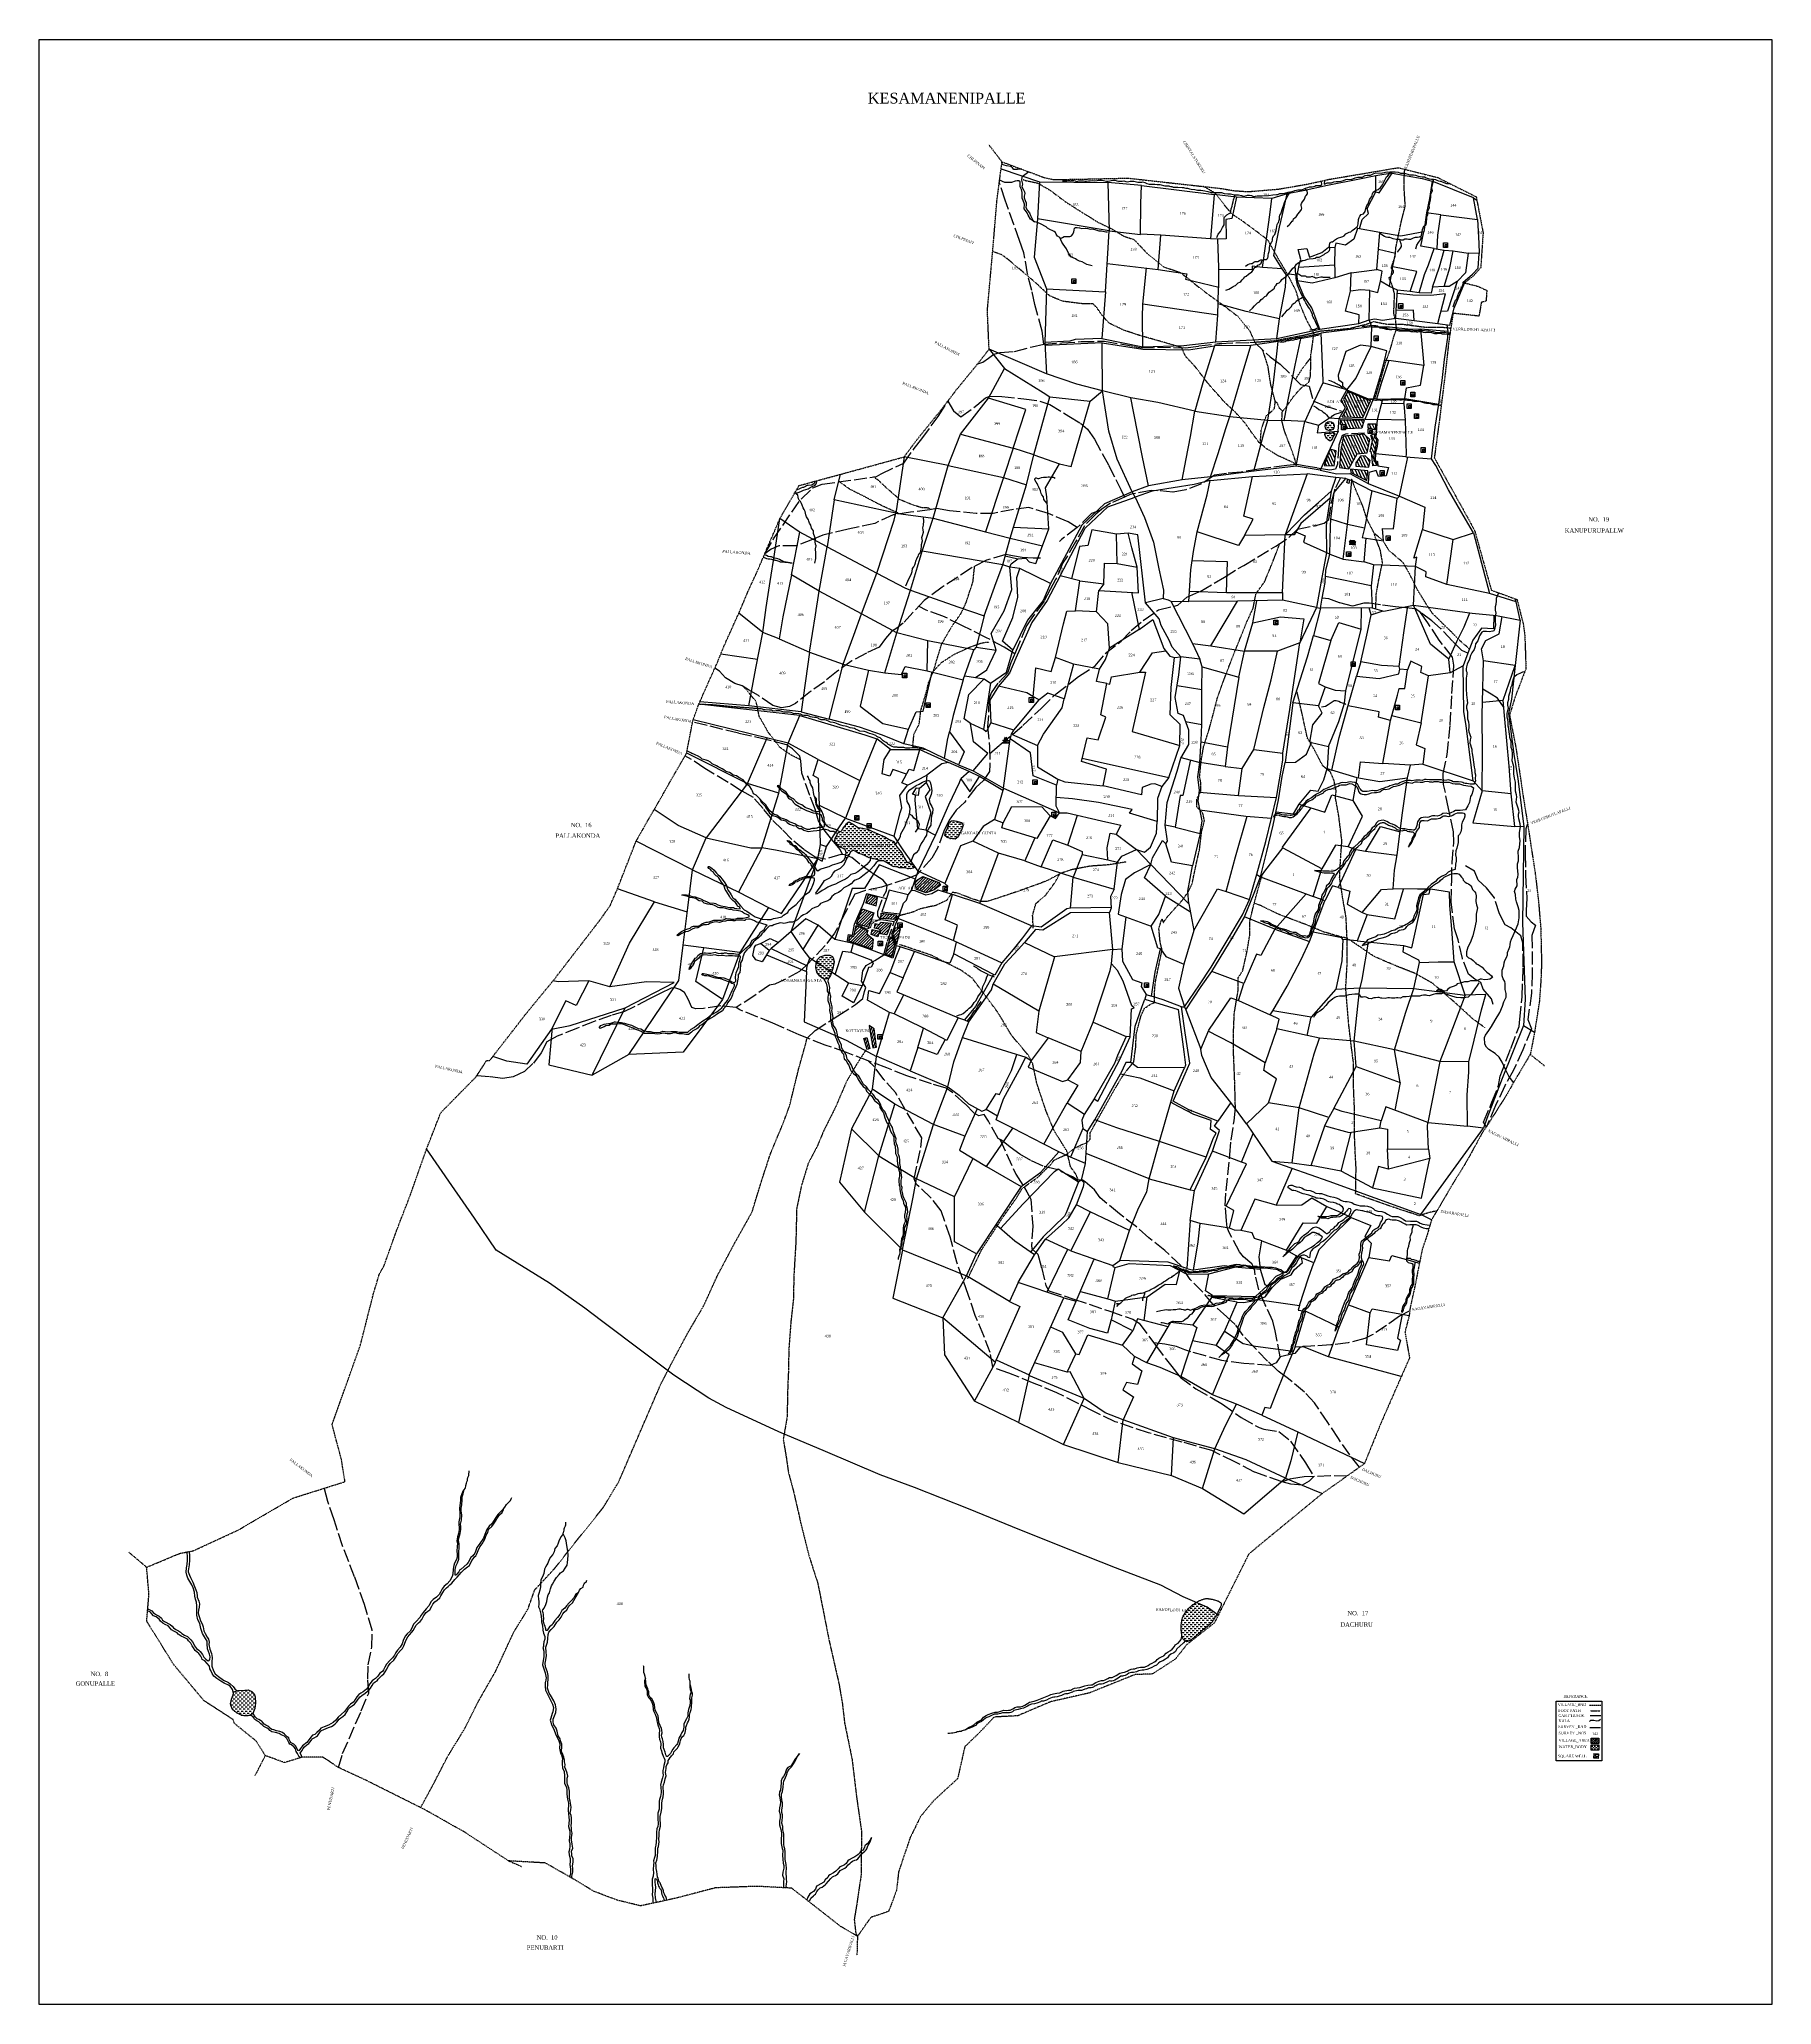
# Model space of a CAD drawing. Header units: millimetres. Extents: x 13 to 1625, y -988 to 841.
import ezdxf

# ---------------------------------------------------------------- set-up
doc = ezdxf.new("R2010")
doc.units = ezdxf.units.MM
doc.header["$MEASUREMENT"] = 0
for name, pattern in [('ACAD_ISO02W100', [15, 12, -3]), ('ACAD_ISO07W100', [3, 0, -3]), ('BORDER', [1.75, 0.5, -0.25, 0.5, -0.25, 0, -0.25])]:
    doc.linetypes.add(name, pattern=pattern)
for name, color, linetype in [('CARTTRACK', 30, 'ACAD_ISO02W100'), ('NALA', 4, 'Continuous'), ('SQUAREWELL', 5, 'Continuous'), ('SURVEY_BND', 7, 'Continuous'), ('SURVEY_NO', 7, 'Continuous'), ('TEXT', 7, 'Continuous'), ('VILLAGE_AREA', 1, 'Continuous'), ('WATER_BODY', 4, 'Continuous')]:
    doc.layers.add(name, color=color, linetype=linetype)
doc.layers.add('FOOTPATH', color=150, linetype='ACAD_ISO07W100', lineweight=30)
doc.layers.add('VILL_BOUNDARY', color=6, linetype='BORDER', lineweight=30)
doc.styles.get("Standard").update_dxf_attribs({"font": 'TIMES.TTF'})

# ---------------------------------------------------------------- blocks, each defined once
blk = doc.blocks.new('1')
at = {"layer": 'VILLAGE_AREA'}
for points in [[(908.5, 186.4), (915.2, 186.4)], [(915.2, 188.3), (909, 188.5)], [(910.2, 188.4), (910.1, 186.4)], [(910.2, 188.4), (911.3, 190.8), (912.8, 190.8), (914, 188.3)], [(910.5, 189.1), (913.6, 189.1)], [(910.8, 189.6), (913.4, 189.6)], [(911.1, 190.3), (913.1, 190.2)], [(911.5, 186.4), (911.6, 187.8), (912.8, 187.8), (912.8, 186.4)], [(914, 188.3), (914.2, 186.4)]]:
    blk.add_lwpolyline(points, dxfattribs=at)
for centre, radius, start, end in [((912, 191.1), 0.74, 119.0242, 204.1162), ((912, 191), 0.813, 346.4629, 57.1478)]:
    blk.add_arc(centre, radius, start, end, dxfattribs=at)
blk = doc.blocks.new('2')
at = {"layer": 'VILLAGE_AREA'}
for points in [[(1231.6, 373.4), (1237.8, 373.1), (1236.5, 374.5), (1233.2, 374.7), (1231.6, 373.4)], [(1231.6, 371.2), (1237.9, 370.8)], [(1232.4, 373.3), (1232.4, 371.2)], [(1232.6, 374.2), (1232.9, 373.3)], [(1234.1, 371.1), (1234.2, 372.6), (1233.2, 372.6), (1233.1, 371.1)], [(1233.6, 374.7), (1234, 373.3)], [(1234.5, 374.6), (1235, 373.2)], [(1234.9, 373.2), (1234.7, 371)], [(1235.4, 371), (1235.5, 372.5), (1236.3, 372.5), (1236.4, 370.9)], [(1235.7, 374.5), (1236.6, 373.2)], [(1237.1, 373.2), (1237, 370.9)]]:
    blk.add_lwpolyline(points, dxfattribs=at)

msp = doc.modelspace()

# ---------------------------------------------------------------- hatches: boundary and pattern name
at = {"layer": 'VILLAGE_AREA'}
h = msp.add_hatch(dxfattribs=at)
h.set_pattern_fill('ANSI31', color=256, scale=20, angle=70, style=0)
h.paths.add_polyline_path([(1251.5, 504.8), (1247.2, 506.3), (1230.5, 513.2), (1226.3, 506.1), (1229.8, 498.1), (1225.1, 489.9), (1244.5, 489.2)])
h.paths.add_polyline_path([(1245.7, 486.7), (1224, 487.1), (1223.7, 482.8), (1229, 482.4), (1229.8, 478.5), (1243.5, 479.1)])
h.paths.add_polyline_path([(1256.6, 483.3), (1249.4, 483.3), (1249.2, 479.4), (1252, 478.6), (1253.2, 478.6), (1253.2, 478.3), (1256, 477.6)])
h.paths.add_polyline_path([(1250.9, 468.8), (1245.7, 473.5), (1226.3, 471.7), (1224, 459.2), (1222.6, 442.5), (1231.3, 441.5), (1239, 455.3), (1248.5, 456.2)])
h.paths.add_polyline_path([(1257, 468.9), (1255, 470.8), (1256, 473.2), (1255.1, 474.3), (1251.9, 472.8), (1253.4, 467.7), (1251.2, 457.4), (1252.5, 456.6), (1253.8, 444.1), (1257.1, 444.4), (1257.2, 447.2), (1254.5, 448.9), (1254.5, 454.9), (1256.2, 461.1)])
h.paths.add_polyline_path([(1251.2, 449.1), (1246.7, 453.5), (1242.1, 453.2), (1238, 447.1), (1237.9, 443.8), (1250.1, 443.1)])
h.paths.add_polyline_path([(1219.6, 458), (1213.7, 459.6), (1208.4, 444.6), (1217.8, 444.1)])
h.paths.add_polyline_path([(1249.1, 439.4), (1232.9, 441.2), (1233.1, 437.9), (1248.2, 430.6)])
h.paths.add_polyline_path([(1210.2, 501.9), (1245.3, 501.9), (1245.3, 505.8), (1210.2, 505.8)], flags=9)
h.paths.add_polyline_path([(1234.7, 497.2), (1241.6, 497.2), (1241.6, 501), (1234.7, 501)], flags=24)
h.paths.add_polyline_path([(1231.8, 460.8), (1238.6, 460.8), (1238.6, 464.6), (1231.8, 464.6)], flags=24)
h.paths.add_polyline_path([(1253.4, 473.3), (1290.5, 473.3), (1290.5, 477.1), (1253.4, 477.1)], flags=9)
h = msp.add_hatch(dxfattribs=at)
h.set_pattern_fill('ANSI31', color=256, scale=15, style=0)
h.paths.add_polyline_path([(835, 62.2), (828.5, 58.1), (827.9, 54.9), (829, 50), (838, 47), (845.4, 49.8), (851.3, 54), (849.7, 56.4)])
h.paths.add_polyline_path([(811.4, 49.4), (846.6, 49.4), (846.6, 53.2), (811.4, 53.2)], flags=9)
h.paths.add_polyline_path([(834.4, 54.4), (841.2, 54.4), (841.2, 58.2), (834.4, 58.2)], flags=24)
h = msp.add_hatch(dxfattribs=at)
h.set_pattern_fill('ANSI31', color=256, scale=15, style=0)
h.paths.add_polyline_path([(792.9, 42.4), (784.2, 45.4), (781.8, 37.7), (791.4, 34.9)])
h.paths.add_polyline_path([(810.2, 26.4), (796.2, 28), (796, 23.1), (809.9, 22)])
h.paths.add_polyline_path([(789.4, 28.2), (778.5, 32.1), (773.3, 18.2), (784.3, 14.9), (786.3, 19.3)])
h.paths.add_polyline_path([(782.8, 8.6), (783.9, 11.9), (772.8, 16.5), (770.6, 6.4), (767.1, 6.9), (766.2, 2), (787.9, -5.5), (788.6, 3.7)])
h.paths.add_polyline_path([(794.5, 11.3), (787.9, 12.7), (786.9, 8), (793.2, 5.9)])
h.paths.add_polyline_path([(805.5, 18.6), (796, 19.7), (794.6, 17.4), (790.6, 18.4), (790, 14), (795.3, 12.7), (795.4, 8.7), (801.5, 7.8)])
h.paths.add_polyline_path([(814.3, 13.3), (809.3, 14.2), (807.1, 7.7), (810.7, -1)])
h.paths.add_polyline_path([(808.6, -2), (807, 2.9), (805, 6), (804.3, 3.8), (800.3, -10.4), (806.2, -12.3)])
h.paths.add_polyline_path([(794.7, 3.5), (823.1, 3.5), (823.1, 7.3), (794.7, 7.3)], flags=9)
h = msp.add_hatch(dxfattribs=at)
h.set_pattern_fill('ANSI31', color=256, scale=15, angle=25, style=0)
h.paths.add_polyline_path([(789.6, -79.6), (785, -76.6), (788.4, -97.3), (791.9, -96.6)])
h.paths.add_polyline_path([(782.8, -87.6), (780.1, -88.6), (783.2, -99), (785.6, -97.9)])
h.paths.add_polyline_path([(762.2, -83.4), (786.5, -83.4), (786.5, -79.5), (762.2, -79.5)], flags=9)
h = msp.add_hatch(dxfattribs=at)
h.set_pattern_fill('ANSI31', color=256, scale=10, angle=180, style=0)
h.set_pattern_definition([(225, (777.2979, -1222.7769), (0.8838835, -0.8838835), [])])
h.paths.add_polyline_path([(1457, -739.6), (1457, -744.6), (1464, -744.6), (1464, -739.6)])
at = {"layer": 'WATER_BODY'}
h = msp.add_hatch(dxfattribs=at)
h.set_pattern_fill('DASH', color=256, scale=15, style=0)
h.paths.add_polyline_path([(1209.2, 481.1, 1), (1217.6, 481.1, 1)])
h.paths.add_polyline_path([(1218.2, 473.9), (1217.6, 475.3), (1216, 475), (1213.1, 474.5), (1210.2, 474.3), (1209.1, 474.2), (1209, 473.2), (1209.4, 472.3), (1210, 470.9), (1210.6, 469.8), (1212.2, 468.3), (1213.3, 467.6), (1214.3, 467.6), (1215.6, 468.4), (1216.8, 471.5)])
h.paths.add_polyline_path([(1209, 478.6), (1215.8, 478.6), (1215.8, 482.4), (1209, 482.4)], flags=9)
h = msp.add_hatch(dxfattribs=at)
h.set_pattern_fill('DASH', color=256, scale=15, style=0)
h.paths.add_polyline_path([(799.6, 98.9), (793.1, 101.7), (788, 104.1), (784.3, 105.8), (779.2, 107.2), (774.7, 107.8), (769.6, 111.2), (766.1, 112.8), (765, 112.4), (763.8, 111.3), (762.7, 109.3), (760.7, 107), (759.7, 104.8), (759, 104.2), (757.8, 103.6), (756.5, 103.1), (755.6, 102.1), (755.3, 100.5), (754.4, 98.9), (753.5, 97.3), (753, 95.6), (753, 94), (756.9, 89.9), (758.5, 89), (760.1, 88.4), (762.4, 87.4), (763.1, 86.4), (763.5, 84.4), (763.3, 82.2), (763.2, 81.9), (765.6, 81), (766.4, 82.7), (767.6, 84.7), (769.6, 86.3), (770.5, 86.3), (771.9, 85.7), (773.9, 84.4), (775.5, 83.6), (777.4, 82.9), (779.2, 82.2), (780.8, 81.5), (785.1, 79.4), (792.2, 77.8), (795.7, 76.8), (798.3, 76.7), (801.2, 75.2), (804.3, 73.4), (806.2, 72.1), (807.2, 71.4), (809.6, 71), (811.8, 70.8), (812.9, 70.3), (814.7, 70), (817.6, 70), (819.2, 69.8), (821.7, 69.1), (824.8, 69.6), (826, 69.8), (827.2, 70.5), (826.9, 72), (825.9, 72.9), (824.4, 73.9), (822.3, 74.5), (819.9, 75.3), (817.9, 79.1), (815.5, 84.2), (810.7, 89.7), (807.9, 94.6), (803.5, 96.4)])
h.paths.add_polyline_path([(870.9, 105.2), (872.4, 109.8), (870.5, 112.2), (868.6, 113), (866.7, 113.6), (863.5, 114.2), (861.5, 114), (859.9, 112.6), (858.9, 109.7), (857.6, 106.2), (856.1, 103.2), (855.3, 100.1), (857.5, 98.4), (860.8, 97.3), (865, 96.8), (867.9, 99.1)])
h.paths.add_polyline_path([(754.6, 89.2), (803.7, 89.2), (803.7, 93), (754.6, 93)], flags=25)
h.paths.add_polyline_path([(867.3, 109.4), (874.1, 109.4), (874.1, 113.2), (867.3, 113.2)], flags=9)
h = msp.add_hatch(dxfattribs=at)
h.set_pattern_fill('DASH', color=256, scale=15, style=0)
h.paths.add_polyline_path([(751.7, -14.5), (750.9, -12.4), (748.4, -11.2), (743.9, -11.1), (739.5, -12.8), (737, -15.2), (736, -18), (749.9, -27), (751.1, -23.5), (752.4, -17.3)])
h.paths.add_polyline_path([(749.9, -27), (736, -18), (735.8, -18.4), (735.4, -22.6), (736.3, -26.8), (738.8, -30.2), (741.1, -32.4), (744.1, -33.3), (747.1, -32.9), (748.9, -30.1)])
h = msp.add_hatch(dxfattribs=at)
h.set_pattern_fill('DASH', color=256, scale=15, style=0)
h.paths.add_polyline_path([(1099.5, -617.6), (1089.4, -613.3), (1089.4, -613.3), (1088.8, -613.7), (1088.2, -614.1), (1087.6, -614.5), (1087, -615), (1086.3, -615.4), (1085.6, -616), (1084.9, -616.5), (1084.2, -617.1), (1083.5, -617.7), (1082.8, -618.4), (1082.2, -619.1), (1081.5, -619.8), (1080.9, -620.5), (1080.3, -621.2), (1079.7, -622), (1079.2, -622.8), (1078.7, -623.6), (1078.2, -624.4), (1077.7, -625.2), (1077.3, -626), (1077, -626.9), (1076.6, -627.8), (1076.3, -628.8), (1076.1, -629.7), (1075.9, -630.8), (1075.7, -631.9), (1075.5, -633.1), (1075.4, -634.3), (1075.4, -635.6), (1075.4, -636.9), (1075.4, -638.2), (1075.4, -639.5), (1075.5, -640.8), (1075.6, -642), (1075.8, -643.2), (1076, -644.3), (1076.3, -645.4), (1076.7, -646.4), (1077.3, -647.4), (1078.1, -648.4), (1079.1, -649.2), (1080.3, -650.1), (1081.3, -649.8), (1082.1, -649.5), (1082.8, -649.2), (1083.4, -648.9), (1083.9, -648.6), (1084.4, -648.3), (1084.8, -648), (1085.3, -647.7), (1085.7, -647.3), (1086.1, -647), (1086.6, -646.7), (1087, -646.3), (1087.5, -645.9), (1088, -645.6), (1088.5, -645.2), (1088.9, -644.8), (1089.4, -644.3), (1089.9, -643.9), (1090.4, -643.4), (1090.9, -643), (1091.5, -642.5), (1092, -642), (1092.6, -641.5), (1093.2, -641), (1093.8, -640.4), (1094.4, -639.9), (1095, -639.4), (1095.6, -638.9), (1096.3, -638.4), (1096.9, -637.9), (1097.6, -637.3), (1098.2, -636.8), (1098.9, -636.3), (1099.5, -635.9), (1100.1, -635.4), (1100.6, -634.9), (1101.2, -634.5), (1101.7, -634), (1102.2, -633.6), (1102.6, -633.2), (1103, -632.8), (1103.4, -632.4), (1103.8, -632), (1104.1, -631.6), (1104.4, -631.1), (1104.7, -630.7), (1105, -630.3), (1105.4, -629.8), (1105.7, -629.2), (1106.1, -628.7), (1106.4, -628), (1106.8, -627.4), (1107.2, -626.7), (1107.7, -626), (1108.1, -625.2), (1108.5, -624.4), (1108.6, -624.2)])
h.paths.add_polyline_path([(1050.9, -621.7), (1088.7, -623), (1088.8, -619.2), (1051.1, -617.8)], flags=9)
h = msp.add_hatch(dxfattribs=at)
h.set_pattern_fill('DASH', color=256, scale=15, style=0)
h.paths.add_polyline_path([(213.5, -701.3), (212.6, -698.3), (210.4, -696.2), (207, -694.8), (203.9, -694.9), (197.7, -695.2), (193.7, -696.6), (193, -699.2), (191.6, -703.5), (190.8, -707.8), (191.4, -710), (192.5, -712.9), (194.7, -714.8), (196.6, -716.2), (200, -718), (203.5, -718.9), (206.7, -719), (209.5, -718), (211.4, -716.6), (213.3, -712), (213.9, -707.2)])
h = msp.add_hatch(dxfattribs=at)
h.set_pattern_fill('DASH', color=256, scale=10, angle=180, style=0)
h.set_pattern_definition([(180, (777.2979, -1218.5822), (-1.25, -1.25), [1.25, -1.25])])
h.paths.add_polyline_path([(1457, -745.8), (1457, -750.8), (1464, -750.8), (1464, -745.8)])

# ---------------------------------------------------------------- linework, layer by layer
at = {"lineweight": 30}
msp.add_lwpolyline([(12.7, 841), (1624.9, 841), (1624.9, -987.6), (12.7, -987.6)], close=True, dxfattribs=at)
msp.add_lwpolyline([(1424.3, -705.3), (1466.7, -705.3), (1466.7, -760.7), (1424.3, -760.7)], close=True)
at = {"layer": 'CARTTRACK'}
for points in [[(947.4, 557.5), (945.9, 569.5), (939.2, 594.4), (936.4, 607.3), (932.3, 622.7), (929, 642.5), (924.9, 654), (919.7, 668.6), (911.5, 691.3), (906.1, 708.1)], [(886, 539.2), (890.9, 540.7), (896, 544.5), (901.1, 548.1), (906.9, 549.5), (920.3, 550.6), (936.6, 555), (947.4, 557.5), (964.4, 558.6), (982.4, 559.8), (1004.1, 560.2), (1031.6, 555.3), (1038.6, 553.9), (1053.3, 554.5), (1079.5, 554.1), (1091.8, 555.7), (1111.3, 558.1), (1139.2, 559), (1143.7, 559.3), (1158, 545.7), (1167.6, 538.9), (1186.5, 519.8), (1194.3, 518.3), (1198.2, 504.6), (1208.5, 500.4), (1225.1, 495)], [(870.2, 489.7), (885.2, 500.6), (893.1, 507.5), (897.2, 508.9), (908.4, 508.6), (929, 506.4), (943.8, 504.5), (953.1, 501.4), (970.7, 490.3), (981.6, 484), (988.1, 478.2), (994.6, 468.9), (1007.8, 444.8), (1019.3, 422.1), (1022.5, 415.1), (1009.7, 409.4), (1001.6, 403.9), (995.8, 399.1), (985.3, 388.5), (977.1, 373.5), (968.5, 358.8), (965.2, 353.8), (958.5, 338.3), (953.5, 329.2), (947.8, 318.2), (936.5, 302.9), (931.4, 295.3), (921.2, 270.8), (916.9, 260.9), (913.8, 251.4), (904.8, 241.9), (898.6, 232.9), (896.4, 226.9), (895.8, 208.5), (895.1, 201.7), (897, 182.8), (897.2, 166.3), (897, 159.8), (891.5, 151.3), (884.1, 144.8), (873.9, 131.3), (866, 123.8), (859.4, 114.4), (854.6, 104.4), (848.5, 88.3), (843.4, 79.3), (833.3, 67.9), (829.3, 63.7), (820.3, 59.8), (796.5, 52.2), (781.5, 49), (771.7, 45.6), (762.4, 27.7), (752.8, 9.5), (744.2, -2), (726, -21.1), (720.3, -26.2), (706.6, -33.7), (697.2, -38.2), (692.1, -39.1), (678.6, -48.5), (661.1, -59.8), (647.1, -58.2), (630.9, -60.7), (623.6, -61.1), (620, -59.7), (616.6, -52.1), (613.3, -45.8), (608.7, -43), (604.3, -41.5), (600.6, -41.8), (590.5, -46.9), (580.1, -51.9), (565.8, -59.4), (557.2, -63.6), (544.8, -67.3), (529.1, -72.7), (513.6, -78.9), (494.8, -86.4), (485.1, -91.8), (479.8, -101.9), (472.1, -112), (464.1, -119.5), (453.6, -124.2), (444.2, -125.9), (431.8, -124.4), (419.8, -123.4)], [(978.7, 386.9), (970.1, 392.2), (952, 399.7), (933.6, 405.3), (919.4, 403.6), (900.5, 399.8), (884.6, 399.8), (859.6, 402.2), (847.7, 404.4), (841.6, 403.2), (823.5, 401.1), (807.4, 398.5), (790.2, 390.6), (765.4, 385.3), (742, 379.6), (732.2, 375.6), (716.8, 369.8), (700.8, 369.6), (693.7, 366.6), (687.9, 362.4), (696.1, 376.3), (713, 401.2), (721.7, 413.3), (732.7, 423.6), (741.3, 427.1), (770.9, 431.3), (791.9, 434.3), (796.3, 436.7), (817.2, 446.7), (826.9, 460.3), (834, 469.2), (849.2, 490.1), (858.3, 504.5), (863.4, 495.3), (870.2, 489.7)], [(1245.8, 474.7), (1228.3, 473.8), (1225, 472.4), (1222.2, 463.3), (1220.7, 445.6), (1219, 441), (1213.7, 440.1), (1201.5, 442.2), (1191.2, 443.9), (1182.9, 445.3), (1173.6, 444.4), (1147.6, 441.1), (1131.1, 438.4), (1117.4, 437.2), (1106.3, 435.5), (1094.3, 427.3), (1079.8, 421.9), (1067.6, 419.6), (1053.4, 421), (1047.5, 421.2), (1027.8, 417.4), (1022.5, 415.1)], [(897.1, 176.3), (906.7, 184.7), (928.1, 202.5), (944.9, 218.4), (958.9, 232), (979.9, 248.2), (995.4, 258.1), (1004.7, 269.7), (1019.6, 281.1), (1028.8, 291), (1040.1, 300.2), (1054.1, 310.2), (1072.3, 314.4), (1080.7, 322.1), (1093.1, 327.4), (1115.7, 340.7), (1133.5, 351.6), (1163.3, 369.5), (1175.6, 377.6), (1183.7, 385.4), (1200.8, 388.7), (1208.3, 390.8), (1212.6, 394.1), (1215.4, 411.2), (1219.2, 424.1), (1223.7, 432.8)], [(1000.5, 403), (992, 399.9), (978.7, 386.9), (964, 375.6), (962.1, 373.9)], [(944.4, 358.4), (937.7, 358.4), (927.4, 358.9), (918.3, 360.4), (912.1, 361.6), (894.1, 356.4), (879.9, 349), (852.9, 331.2), (836.3, 319), (825.6, 307.7), (816.5, 297.8), (810.7, 293.1), (805.7, 290), (800.3, 283.6), (794.2, 275.4), (782.4, 270), (768.9, 262.8), (754.5, 252.6), (743.3, 243.3), (730.5, 234.1), (716.3, 222.9), (710.8, 220.2), (703.5, 218.9), (695.4, 221.3), (681.9, 230.4), (672.8, 235.8), (666.8, 239.4), (660.1, 241.6), (651.2, 247), (645.8, 253), (641.4, 256)], [(920.6, 269.2), (910.7, 275.4), (893.5, 284.6), (871.2, 295.7), (853.6, 304.4), (838.1, 309.9), (831.6, 313.3)], [(1365.8, -56.9), (1364.2, -51.6), (1356.4, -42.8), (1354.1, -36.5), (1348.6, -33.5), (1342.7, -28.8), (1337, -14.1), (1333, 3.3), (1329.8, 13.3), (1326.5, 38.4), (1327.2, 58.6), (1327.4, 75.1), (1329.2, 93.8), (1328.7, 103.6), (1324.2, 125.5), (1319.6, 147.8), (1319, 157.8), (1322.8, 175.7), (1325.8, 203.1), (1327.3, 232.4), (1329.1, 258.6), (1327.7, 266.2), (1315.3, 282.1), (1304.9, 298.2), (1298.2, 307.8), (1293.4, 311.1), (1284.3, 312.2), (1274.7, 313.1), (1260.9, 314.9), (1250.3, 316.4), (1245.4, 316.5), (1234.7, 313.5), (1222.7, 316.8), (1212.9, 320.3), (1206.4, 321)], [(1342.2, 269.8), (1336.6, 272.4), (1327.7, 281.2), (1316.6, 292.9), (1308.7, 299.9), (1298.2, 307.8)], [(1375.3, 220), (1369.7, 228), (1363.7, 231.6), (1356, 236.5)], [(760.3, 82.5), (758, 87.3), (750.2, 96.4), (743.9, 104.4), (737.9, 113.9), (734.8, 124.8), (729.7, 137.3), (722.4, 158.1), (721.5, 169.7), (720.4, 174), (713.7, 181), (708.2, 184.7), (690.1, 189.3), (663.3, 195.4), (620.7, 205.9)], [(727.2, -88.2), (734.6, -81.3), (755.9, -67.6), (772.3, -57.1), (779, -51.4), (780.5, -45), (782, -41.1), (777.9, -35.4), (779, -25.6), (782.2, -20.6), (790.4, -16.1), (798.5, -10.7), (802, 2), (808.2, 19.8), (795.9, 21.9), (793.2, 25.5), (793, 29.4), (798.4, 43.7), (801.1, 48.9), (801.6, 53.9), (797.9, 58.7), (787.4, 65.6), (776.4, 73.5), (768.8, 79.7), (761.9, 82.4), (758.7, 82.5), (744.1, 78.1), (734.6, 80.2), (724.1, 87.2), (713.1, 96.5), (704, 105.8), (694.6, 115.1), (686.3, 125.4), (677.4, 135.6), (666, 141.9), (653.7, 149.7), (632, 162.7), (619.8, 171), (613.6, 174.3)], [(1397.7, 111.1), (1396, 106.3), (1395.3, 82.9), (1395.8, 63.3), (1396.9, 41.6), (1396.4, 30.7), (1396.5, 25.2), (1401, 19.8), (1405, 16.7), (1401.6, 7.3), (1402.1, -7.7), (1402, -28.1), (1401.3, -46.5), (1398, -70.9), (1401.2, -79.8), (1393.2, -99.2), (1384.6, -118.1), (1376.5, -132.6), (1367.9, -151), (1359.5, -170.7), (1356.6, -166.5), (1364.5, -148), (1370.7, -132.4), (1372.2, -123.8), (1382.1, -97.8), (1390, -77.4), (1390.6, -70.5), (1392.6, -49.9), (1393.7, -22), (1393.3, 0.4), (1391.4, 7), (1382.2, 14.4), (1376.9, 17.2), (1371.7, 27.5), (1366.8, 42.1), (1359.4, 51.4), (1351.8, 58.6), (1348.4, 67), (1339.9, 71.9)], [(1241.3, -487.5), (1232.3, -476.1), (1221.7, -460.9), (1211.8, -445.9), (1199.5, -427.7), (1190.1, -417.8), (1175.2, -405.2), (1165.2, -397.9), (1155.7, -388.8), (1142.9, -375.4), (1133.1, -365.1), (1125.7, -354.7), (1117.7, -347.5), (1105.1, -336.2), (1095.6, -324.8), (1083.8, -313), (1075.1, -300), (1060.2, -285.9), (1045.3, -274), (1033.7, -264), (1017.8, -251.7), (1000.1, -237), (994.7, -229.4), (986.1, -222.1), (983.6, -220.5), (979.1, -220.4), (974.3, -217.2), (959.4, -210.5), (947, -207.5), (935.5, -202.2), (925.3, -196.2), (916.1, -189.7), (908, -183.2), (905, -181.7), (895.9, -165.5), (892, -159.5), (886.9, -160.5), (882.8, -158), (874.1, -149.3), (862, -138.5), (856.5, -134.9), (843.1, -130.9), (820.1, -123.5), (801.3, -115.8), (784.1, -109.5), (764, -101.6), (744.1, -94.7), (719.7, -85.3), (695.2, -74.3), (664.5, -62), (661.1, -59.8)], [(1229.6, -495.8), (1214.3, -495.6), (1189.9, -496.6), (1177.5, -498.3), (1169.3, -501), (1143.7, -492), (1125.2, -482.5), (1104, -472.1), (1076.3, -464.2), (1044.8, -455.6), (1013.8, -445.2), (993.4, -435.4), (979.5, -428.3), (959.7, -418.3), (938.5, -409.5), (914.9, -400), (900.2, -394.6), (897.6, -380.9), (891.7, -365.3), (883.7, -346.4), (877.2, -326.8), (866.7, -296.9), (860.4, -273.2), (851.9, -248.9), (842.4, -236.8), (829, -224.4), (826.8, -219.3), (833.1, -190.1), (834, -181.1), (818.5, -154.6), (809.5, -138.8), (798.7, -126.7), (789.5, -114.6), (784.1, -109.5)], [(1288, -342.1), (1278.4, -347.1), (1266.5, -355.6), (1253.2, -364.5), (1246.3, -367.9), (1230.7, -371.9), (1214.6, -373.7), (1195.9, -375), (1188.7, -375.1), (1185.6, -376.5), (1181, -381.8), (1175.4, -383.1), (1167.6, -384.9), (1162.9, -360.7), (1160.7, -351.6), (1153.6, -336.3), (1147.5, -322.5), (1144.1, -308.4), (1143.5, -303.1), (1141.2, -298.4), (1133.4, -291.7), (1129.5, -287.1), (1120, -269), (1118.2, -264.6), (1117.6, -258.3), (1116.3, -244.4), (1117.1, -230.4), (1118.7, -215.5), (1120.6, -197), (1121.8, -183.2), (1124.7, -165.2), (1125.8, -152.7)], [(906.5, -182.4), (921.6, -214.9), (931.7, -231.3), (935.5, -238.1), (937.2, -263.2), (936.1, -281), (936.5, -284.5), (941.8, -289.3), (945.3, -301.5), (949.5, -318.4), (952.3, -323.3), (975.6, -331.1), (1008.9, -342.4), (1030.4, -349.7), (1036.4, -353.4), (1051.4, -374), (1066.6, -393.9), (1074.4, -403.9), (1089.1, -414.5), (1103.8, -423.1), (1113.7, -428.8), (1131.2, -441.2), (1147.8, -450.7), (1152.3, -452), (1166.3, -454.3), (1177.2, -463.2), (1190.9, -483.4), (1198.7, -496.2)], [(1167.6, -384.9), (1163.6, -390.3), (1158.3, -392.8), (1133.6, -391.1), (1113.1, -388.3), (1098.1, -384), (1084.3, -380.2), (1078.7, -378.3), (1071.1, -375.3), (1060, -373.1), (1049.9, -371.9)], [(291.3, -767), (294.9, -753.9), (312.4, -714.1), (319.3, -697.7), (318.5, -684.7), (318.7, -671.3), (322.3, -654.8), (322.5, -639.3), (315.4, -615.3), (306.2, -589.6), (294.9, -560.8), (287.2, -536.4), (281.2, -519.4), (278, -507.1)], [(1198.7, -496.2), (1194.4, -500.6), (1188, -504.3), (1177.5, -503.2), (1169.3, -501)]]:
    msp.add_lwpolyline(points, dxfattribs=at)
at = {"layer": 'CARTTRACK', "ltscale": 0.1}
msp.add_lwpolyline([(1455.9, -718.5), (1466, -718.5)], dxfattribs=at)
at = {"layer": 'FOOTPATH', "ltscale": 0.0005}
for points in [[(1255.6, 506.4), (1260.2, 521.7), (1265.8, 541), (1270.1, 552.9), (1272.9, 563.2), (1275.8, 571.5), (1274.9, 579.7), (1273.2, 585.9), (1273.9, 604.1), (1272.6, 609.2), (1271.2, 613.7), (1268.7, 618.9), (1273, 623.9), (1273, 626.1), (1270.7, 628.2), (1274.4, 638.9), (1275.2, 647.5), (1280, 670.7), (1283.9, 686), (1282.9, 701.2), (1283, 713.5), (1283.4, 720.1)], [(928.2, 710.7), (930.3, 709.7), (941.6, 707.4), (953.1, 700.8), (967.3, 690.1), (983.8, 679.6), (998.3, 670.7), (1010.7, 664.7), (1021.7, 658), (1031.5, 654.7), (1037.5, 648.4), (1043.9, 641.5), (1058.6, 629.5), (1073.9, 624.4), (1081.1, 619.1), (1085.3, 615.5), (1097.6, 605.9), (1110.7, 596.4), (1119.5, 589.8), (1128.3, 583.1), (1139.1, 569.9), (1143.7, 559.3), (1161.9, 560.6), (1190.2, 566), (1204.5, 569.6), (1231.7, 572), (1247.6, 576), (1254.7, 578.4), (1267.3, 575.9), (1281.8, 575.9), (1302.7, 573.2), (1318.1, 573.2), (1326.3, 572.3)], [(1182.9, 445.3), (1178.7, 457.5), (1171.4, 476.9), (1169.1, 485.9), (1169.3, 494.4), (1174.7, 501.3), (1180.2, 509.1), (1186.5, 516.2), (1194.2, 521.9), (1195.7, 527.9), (1195.9, 536.4), (1195.9, 546.3), (1197.8, 559.2), (1198.8, 567.5), (1192.2, 579.7), (1185.9, 594.6), (1182.3, 606.9), (1174.7, 621.8), (1170.6, 628.8), (1162.8, 642.1), (1156.1, 654.2), (1145.6, 662.2), (1131.7, 672.4), (1123, 678.1), (1117.1, 685), (1109.3, 694.8), (1107.2, 697.7), (1100.9, 701.5), (1096, 704.1)], [(1182.9, 445.3), (1177.4, 448.2), (1165.5, 453.6), (1155.2, 459.8), (1148, 465.7), (1141.2, 474.8), (1134.6, 484.2), (1125.8, 494), (1115.8, 503.3), (1100.7, 520.4), (1088.5, 536.3), (1079.3, 546.2), (1075.9, 554.1), (1058.6, 559.3), (1038.2, 565), (1021.9, 570.4), (1008.1, 577), (1001.8, 584.2), (996.9, 591.3), (993.2, 594.9), (983.3, 595), (965.1, 597.3), (953.1, 602.2), (942.4, 612.2), (932.9, 620.6), (924.2, 627.9), (913.1, 637.2), (908.3, 640.6), (899.9, 643.6)], [(1148.9, 465), (1150, 478.6), (1154.5, 490.6), (1162.1, 497.2), (1162.9, 504), (1158.7, 519.9), (1156.2, 536.4), (1153, 546.6), (1150.9, 552.5)], [(1181.7, 524.6), (1189.2, 536.2), (1195.9, 544.6)], [(1169.9, 495.2), (1167.1, 497.3), (1164.8, 502.5), (1162.8, 504.6)], [(813.4, 399.5), (807.8, 402.1), (796.3, 407.3), (780.5, 415.6), (766.9, 422.4), (757.4, 429.4)], [(842.9, 403.5), (840.1, 404.9), (833.3, 405.3), (822.4, 409), (813.6, 412.7), (801.4, 423.4), (793.6, 430.7), (788.7, 433.9)], [(1343.6, 273.8), (1335.1, 281.2), (1325.6, 290.8), (1309.1, 306.9), (1303, 316.2), (1295.3, 328.8), (1287.7, 344.1), (1281.9, 354.1), (1268.8, 365.4), (1263, 375.1), (1255.2, 381.1), (1248.1, 394.8), (1244.4, 406.7), (1237.5, 422.7), (1235.1, 429.1), (1234, 432.4)], [(876.6, -312.3), (884.4, -296.2), (889.5, -285.5), (897.9, -272.6), (908.9, -255.8), (921.9, -237.2), (927.1, -228.6), (932.1, -224.7), (942, -217.7), (953.6, -206.3), (957.2, -201.7), (964, -198.6), (968.8, -196.6), (974, -192.4), (977.2, -190.1), (982.1, -187.6), (987.5, -185.7), (990.8, -182.2), (990.7, -176.3), (994.8, -168.9), (1004.2, -152.4), (1013.7, -135.3), (1022.4, -121.2), (1031.2, -110.5), (1033, -97.4), (1033.6, -84.2), (1038, -67.4), (1041.2, -60.6), (1047.2, -56.5), (1050.7, -55.1), (1050.4, -48.1), (1051.2, -36.8), (1056.3, -12.3), (1057.5, -6), (1055.8, 0.9), (1054.6, 13.8), (1057.4, 22.7), (1058.6, 19.2), (1063.1, 25.3), (1076.2, 39.8), (1081.7, 47.4), (1085.5, 55.3), (1089.7, 75.3), (1092.4, 87), (1094.3, 103.6), (1097, 113.8), (1095.4, 121.4), (1089.9, 126.6), (1089.9, 134.2), (1093.6, 141.1), (1093.5, 150.1), (1092.5, 154.9), (1093.8, 168.6), (1096.2, 182.9), (1101.5, 199.4), (1104.9, 212.1), (1109, 228.1), (1114.5, 243.4), (1121, 260.5), (1125.3, 271.4), (1129.2, 281), (1135.8, 297.5), (1142.4, 312), (1144.9, 325.1), (1153.1, 336.6), (1160.8, 355.3), (1165.7, 368.1), (1167, 371.9)], [(1256.5, 311.5), (1256.8, 324.5), (1259.1, 337.4), (1262.7, 354.3), (1260.7, 365.6), (1255.7, 378.6), (1255.2, 381.1)], [(844.8, 253.1), (852.4, 278.2), (861.9, 294.7), (870.6, 307), (875.2, 316.9), (881.6, 336.3), (883.1, 350.7)], [(837.2, 180.1), (825.5, 182.5), (826.7, 194.5), (831.5, 203.8), (833.1, 216.7), (838, 232.9), (840.4, 242.7), (844.8, 253.1), (852.3, 261.2), (863.7, 268.6), (878.5, 275.5), (889.3, 279.3), (894.4, 280.2), (896.8, 280.2)], [(721.3, 170.6), (712.9, 174.7), (702, 182.1), (691.3, 196), (682.7, 211.1), (679.9, 224.8), (675, 230.6), (668.4, 238.4)], [(683.5, 218.1), (659.4, 219.9), (640.5, 221.6), (626.4, 222.3)], [(1313.4, -249), (1305.7, -250.7), (1296.9, -253.6), (1271.4, -245.2), (1252.2, -238.4), (1237.7, -233.2), (1238.1, -209.1), (1237.3, -194.6), (1236.5, -174.8), (1236.5, -151.1), (1235.6, -129.7), (1235.8, -111.6), (1233.8, -97.2), (1231.2, -74.7), (1228.5, -42.1), (1229.8, -19.1), (1229.7, 4.6), (1228.8, 24.1), (1225.9, 40.7), (1222.8, 61), (1223.7, 78.8), (1224.9, 95.2), (1221.9, 119.1), (1218.8, 136), (1219.6, 141.6), (1217.4, 152.1), (1214.2, 159.3), (1207.1, 165.1), (1199.2, 180.3), (1192.8, 191), (1188.1, 212.4), (1184.5, 228.5), (1183.2, 233.8)], [(1024.3, 75.6), (1007.5, 72.9), (990.8, 71.7), (973.4, 68.4), (963.5, 65.1), (951.4, 58.6), (943.5, 55.4), (923, 48.1), (904.4, 41.9), (894.9, 38.9), (889.7, 38.7), (882.4, 40.7), (873.8, 44), (866.5, 46.8), (862.4, 47.2), (856.9, 39.7), (846.5, 34.9), (840.6, 33.8), (832, 31.8), (825.6, 28.9), (811.5, 25.1), (810.3, 22.6), (808.2, 19.8)], [(937.7, 13.9), (937.1, 26), (940.2, 37), (948.9, 44.3), (958.5, 57.3), (962.2, 64.4)], [(1125.8, -152.7), (1125.2, -129.2), (1124.1, -102.7), (1124, -84), (1124.8, -65), (1128.3, -44.3), (1128.4, -32.1), (1132.6, -25.6), (1136.5, -8.4), (1139.1, 7), (1139.1, 19.9), (1141.9, 31.6), (1144.9, 43), (1149.6, 59.8), (1150.6, 62.8)], [(1357.9, -78.6), (1346.2, -69.9), (1330.9, -55.9), (1309.2, -37.2), (1293, -28.1), (1276, -21.4), (1255.1, -12.5), (1238.7, -1.3), (1229.7, 4.6), (1221.7, 6.5), (1207.9, 10.5), (1194.4, 16.2), (1165, 27.3), (1149.2, 35.1), (1143.4, 37.3)], [(795.9, 21.9), (791.4, 20.8), (787.5, 18.3), (786, 14.5), (782.8, 13.1), (773.3, 17.6)], [(979.7, -220.4), (977.3, -214.8), (972.4, -208.1), (969, -193.5), (964.9, -186.9), (956.9, -173.9), (949.6, -156), (941, -130.3), (937.2, -112.1), (933.4, -104.6), (917.4, -85.6), (905, -64.7), (896.7, -53.6), (881, -32.6), (871.1, -25.5), (842.8, -11.2), (826.4, -5.6), (813.2, -1.3)], [(367.7, -804.2), (379.7, -782.1), (392.9, -756.4), (408.4, -731.2), (421, -706), (437.5, -677.2), (454.3, -640.9), (467.4, -619.7), (473.8, -601.6), (492.1, -582), (510.7, -558.4), (537.5, -525.1), (551.8, -501.5), (564.3, -472.4), (581.1, -433.5), (591.1, -410.3), (603.5, -386.4), (616.3, -362.5), (630.8, -337.8), (644, -308.9), (660.4, -278), (676, -250.2), (685.3, -219.8), (693.3, -195.5), (705.3, -166.7), (710.9, -151.6), (719.3, -117.3), (726, -93.4), (727.2, -88.2)], [(781.9, -99.3), (772.7, -113.7), (763.8, -128.9), (753.8, -152.2), (742.6, -174.6), (736.7, -188.8), (728.2, -205), (721.9, -225.7), (717.5, -247), (716.8, -277.2), (714.9, -309.5), (714.5, -330.7), (712.1, -352.4), (710.2, -378.3), (709.9, -397.2), (709.2, -412.7), (708.6, -441), (705, -461.6), (708, -479.2), (709.7, -491.8), (714.3, -509), (719.1, -529.5), (721.6, -540.8), (729.2, -570.9), (737, -594.9), (742.2, -620.7), (747.4, -647.5), (756.9, -689.1), (760, -707.1), (762.2, -726.1), (766.2, -745.3), (769, -758.9), (773.5, -796.2), (777.9, -826.4), (777.5, -858.3), (777.4, -867.4), (773.4, -894.5), (771.1, -908.2), (772.5, -920.9), (774.1, -924)]]:
    msp.add_lwpolyline(points, dxfattribs=at)
at = {"layer": 'FOOTPATH', "ltscale": 0.01}
msp.add_lwpolyline([(1455.9, -714.2), (1465.2, -714.2)], dxfattribs=at)
at = {"layer": 'NALA'}
for points in [[(933.5, 717.8), (929.9, 715.1), (927.2, 712.8), (926.9, 710), (927.6, 706.4), (927.1, 703.7), (928.6, 701.1), (929.6, 699.1), (929.7, 697.7), (929.1, 695.2), (929.2, 693.5), (930.2, 691), (931, 689), (931.2, 686.9), (930.9, 684.5), (932.4, 681.9), (934.1, 679.7), (935.1, 677.1), (937.5, 672.3), (938.9, 671.1), (935, 673.8), (932.9, 677.3), (932.1, 679.5), (929.3, 683.3), (929.5, 687.5), (928.2, 691.2), (927.3, 693.2), (927.4, 698.5), (926.7, 701.2), (925.6, 703.8), (925.4, 708.4), (924.4, 709.5), (922.8, 709.3), (920.9, 709), (917.5, 707.9), (913.9, 707.9), (911.6, 707.9), (911.2, 707.9), (906.3, 709.9)], [(927, 720.1), (925.5, 720.1), (922.9, 720), (919.7, 720), (918.5, 721.5), (916.8, 722.6), (912.7, 723.3), (910.7, 724), (909.6, 724.4), (908.4, 725.4)], [(1203.4, 571.1), (1202.4, 573.9), (1201, 576.7), (1200.1, 579.1), (1199.2, 581), (1198.3, 582.6), (1197.7, 583.7), (1197.7, 584.9), (1196.3, 587.7), (1195, 590.2), (1193.9, 591.7), (1193, 593.4), (1191.4, 595.7), (1190.1, 598.4), (1189.2, 599.9), (1188.5, 601.3), (1188.2, 601.7), (1186.6, 605.1), (1185.4, 607.5), (1184.4, 610.2), (1183.7, 612.2), (1182.9, 615.4), (1182.3, 618.5), (1182.3, 621.6), (1182, 623.4), (1181.8, 624.9), (1181.7, 627.5), (1181.2, 629.5), (1182.8, 631.7), (1184.1, 633.1), (1186.8, 634.4), (1187.9, 635.1), (1189, 635.3), (1190.8, 635.4), (1192.9, 636.4), (1194.3, 636.9), (1198.2, 637.2), (1199.9, 637.5), (1201.4, 638.2), (1203.6, 638.2), (1205.1, 639.1), (1207.1, 640.2), (1208.5, 640.9), (1209.2, 641.9), (1211.8, 642.9), (1213.5, 644.4), (1213.8, 645.9), (1213.5, 649.4), (1213.6, 651.2), (1214.1, 652.1), (1215.3, 652.5), (1216.3, 652.6), (1217.3, 653.4), (1218.1, 654.3), (1220, 655.5), (1221.6, 656.4), (1223.8, 656.8), (1225.7, 657.7), (1227.1, 658.2), (1228.7, 659.9), (1229.8, 660.7), (1231.8, 661.5), (1233.2, 662), (1234.6, 663.3), (1236.5, 664.7), (1238.1, 665.8), (1239.5, 666.9), (1240, 669.2), (1240.3, 673.5), (1240.9, 675.4), (1241.5, 676.6), (1242.8, 677.9), (1244.9, 678.8), (1246.7, 680.8), (1247.3, 683.7), (1248.2, 686.5), (1249.5, 688.1), (1249.9, 689.8), (1250.5, 691.7), (1251.5, 693.3), (1252.7, 694.9), (1253.5, 697.2), (1254, 698.8), (1255.3, 699.6), (1256.1, 700.4), (1258.6, 701.4), (1260.8, 703.1), (1262.6, 705.7), (1265.8, 711.7), (1266.5, 713.2), (1267.8, 714.1), (1268.8, 715.7), (1269.2, 717), (1269.7, 717.8), (1272.1, 717.8), (1274.6, 717.8), (1277.3, 717.3), (1279.5, 716.5), (1282.3, 716.5), (1284.2, 716.3), (1286.2, 715.7), (1287.8, 715.1), (1289.9, 715.1), (1291.5, 715.1), (1293.5, 714.7), (1295.8, 713.7), (1299.7, 713.2), (1301.8, 713.1), (1303.3, 712.1), (1306, 711.3), (1308.3, 711), (1310.2, 711), (1312, 710.6), (1313.4, 709.9), (1314.7, 709.4), (1316.3, 709.1), (1316.9, 709.1), (1317.6, 708.8), (1319.9, 707.8), (1322.1, 706.8), (1324.9, 707)], [(1208.7, 709.8), (1208.4, 706.4), (1209.3, 706.6), (1211.3, 707.4), (1213.9, 707.4), (1215.3, 707.5), (1217.4, 708.3), (1219.7, 708.8), (1221.7, 708.8), (1224.1, 709), (1226.3, 709.7), (1228.6, 710.5), (1230.4, 710.8), (1233.5, 710.7), (1237.4, 712.2), (1239.7, 712.9), (1241.8, 712.9), (1243.8, 712.8), (1246.7, 714.2), (1248.4, 714.6), (1250.2, 714.7), (1251.5, 714.7), (1253.9, 715.9), (1255.6, 716.5), (1257.5, 716.8), (1261.4, 716.6), (1265.4, 717.4), (1267.7, 717.6), (1269.5, 717.4), (1270, 717.8)], [(965, 709.5), (968.9, 709.5), (970.3, 709.6), (971.5, 709.6), (972.4, 709.5), (973.4, 709.6), (974.4, 709.7), (975.3, 709.7), (976.6, 709.5), (977.2, 709.1), (978.3, 708.8), (980, 709.3), (982, 709.5), (984.5, 709.5), (985.8, 709.1), (987.2, 709.2), (989.2, 709.4), (990.5, 709.4), (993.2, 709.6), (995, 709.5), (997.1, 709.6), (998.4, 710), (999.3, 710), (1001.6, 710), (1003.1, 709.8), (1006, 709.1), (1007.5, 709.1), (1008.9, 709.5), (1010.2, 709.8), (1012.2, 709.9), (1013.8, 709.9), (1015.6, 709.5), (1017.1, 709.2), (1019, 709.2), (1020.3, 709.2), (1022, 709.4), (1023.8, 708.8), (1025.3, 708.5), (1026.6, 708.8), (1027.8, 709.1), (1029.2, 709.1), (1031.2, 709.2), (1035, 708.2), (1035.8, 708.1), (1037.2, 708.1), (1038.6, 708.2), (1039.4, 708.3), (1041.6, 707.7), (1043.4, 706.8), (1045.4, 706.4), (1047.4, 706.4), (1050.7, 706.4), (1053, 706.1), (1055.6, 705.9), (1060.1, 704.6), (1063.7, 704.6), (1064.6, 704.4), (1065.7, 704.1), (1066.8, 704), (1068, 703.6), (1070.2, 703.5), (1072.1, 703.5), (1076.3, 703.2), (1077.4, 703.2), (1078.4, 702.9), (1079.8, 702.5), (1081.3, 702.4), (1083, 701.9), (1084.5, 701.7), (1088, 701.4), (1090.6, 700.7), (1093.7, 700.6), (1097.3, 700.2), (1100, 699.3), (1103.2, 698.4), (1107, 698.4), (1111.5, 698.4), (1113, 698.4), (1115.2, 697.5), (1118.7, 697.2), (1121.3, 697.2), (1123.6, 696.7), (1125.3, 696.3), (1127.1, 696.3), (1128.6, 696.3), (1131.4, 695.7), (1133.2, 695.2), (1135, 695.3), (1136.3, 695.6), (1137.1, 696), (1138.9, 696.1), (1140.8, 695.6), (1142.1, 695.2), (1143.7, 694.8), (1144.5, 695.1), (1145.9, 695.3), (1146.9, 695.4), (1150.8, 695.4), (1156.6, 695.7), (1160.7, 696.2), (1164.1, 696.6), (1165.3, 696.8), (1167.1, 697.6), (1169.7, 697.7), (1171.8, 697.8), (1171.8, 697.8), (1175, 698.9), (1177.2, 699), (1179.5, 699.6), (1181.2, 700.4), (1182.6, 700.7), (1183.9, 701), (1187.3, 701.1), (1188.3, 701.2), (1189.8, 702), (1191.1, 702.6), (1193.1, 703.2), (1194.8, 703.7), (1197.3, 703.7), (1199.6, 704.3), (1200.8, 705.1), (1203.5, 705.1), (1205.1, 705.1), (1206.1, 706), (1205.9, 708.5), (1206.1, 709.2)], [(1108.5, 656.6), (1109.9, 659.8), (1112, 662.2), (1113.7, 665.9), (1115.3, 668.5), (1115.5, 672.7), (1115.4, 675.4), (1117.9, 677.6), (1120.1, 678.9), (1121.1, 679.4), (1122, 683.2), (1122.7, 685.7), (1123.2, 687.6), (1123.6, 689.7), (1124.1, 691.7), (1125.1, 694.2), (1125.3, 695.5), (1125.3, 696.3)], [(1116.8, 607.7), (1119.8, 608.6), (1122.8, 610.3), (1123.8, 611.1), (1125.1, 611.7), (1126, 612.1), (1126.6, 612.7), (1127.7, 613.7), (1128.4, 614.4), (1129.8, 615.1), (1130.9, 615.7), (1132.2, 617.2), (1133.5, 618.8), (1134.6, 619.9), (1135.8, 620.7), (1137.9, 622.6), (1141, 624.6), (1142.2, 626.2), (1142.9, 627.5), (1144, 628.6), (1145.6, 629.4), (1146.8, 630.9), (1148.1, 631.5), (1149.7, 632.9), (1150.5, 635), (1151, 635.7), (1152, 636.1), (1153.5, 636.2), (1154.7, 636.3), (1155.2, 636.6), (1155.7, 637.1), (1156.1, 637.9), (1156.2, 638.7), (1156.2, 640), (1156.5, 641.7), (1157.1, 643.5), (1157.6, 645.3), (1157.6, 647.3), (1157.7, 648.9), (1158.3, 650.3), (1159.1, 651.5), (1159.5, 652.3), (1159.9, 653), (1160.2, 654.2), (1160.2, 655.4), (1160.5, 656.6), (1161.4, 658.2), (1162.4, 659.5), (1163.1, 661.3), (1163.8, 663.3), (1164.3, 667), (1164.7, 668.7), (1165.3, 669.9), (1165.8, 670.7), (1166.2, 671.8), (1166.7, 673.6), (1166.8, 674.8), (1166.9, 676.3), (1167.3, 677.4), (1168, 678.7), (1168.6, 680.4), (1169.4, 682.8), (1169.9, 684.4), (1170.7, 686.2), (1171.9, 690.2), (1174.8, 695.9), (1177.2, 699)], [(1174.1, 666.8), (1175.7, 668.3), (1176.9, 669.4), (1177.8, 670.7), (1178.6, 671.9), (1179.6, 672.6), (1179.9, 673.9), (1181.3, 675.3), (1182.2, 676), (1183, 676.7), (1184, 678.5), (1185.9, 680.4), (1187.2, 682.6), (1187.6, 683.9), (1187, 686.3), (1187, 687.3), (1187.4, 688.2), (1188.2, 689.7), (1189.5, 691.4), (1190.1, 692.2), (1190.8, 694.1), (1191, 695), (1191.7, 695.8), (1192.9, 697.4), (1192.9, 698.5), (1192.6, 699.9), (1191.3, 701.3), (1190.4, 702.3)], [(1293.8, 646), (1294.7, 649.6), (1296.1, 651.9), (1298.2, 654.6), (1298.6, 656), (1298.7, 657.8), (1299.3, 660.2), (1300, 664.1), (1300.4, 665.5), (1301.2, 667.1), (1302.9, 668.2), (1303.5, 670.2), (1303.8, 674.8), (1303.9, 675.8), (1304.8, 677.7), (1304.8, 680.4), (1305.3, 681.7), (1306.3, 684.1), (1306.2, 686.6), (1306.6, 688.9), (1307.4, 691.5), (1307.7, 694.9), (1307.7, 696.9), (1309.2, 700), (1309, 701.5), (1308.7, 703), (1309.3, 705.4), (1309.9, 708), (1310, 709.8), (1310, 710.6), (1310, 711)], [(992.4, 630.2), (987.5, 631.5), (985.3, 632.7), (983.1, 634.1), (980.7, 634.7), (978.3, 635.8), (977, 636.7), (972.8, 638.7), (970.5, 642.2), (968.5, 646.1), (965.4, 650.3), (964.3, 652.2), (963.5, 654.6), (962.4, 656.6), (960.4, 657.9), (959, 659.8), (958.3, 661.2), (957.3, 662.2), (956, 662.9), (953, 664), (950.9, 665.3), (949.6, 666.5), (944.4, 669.3), (942.3, 670.2), (940.4, 671), (938.9, 671.1)], [(963, 655.6), (964.9, 656.5), (966.3, 657.7), (969.4, 657.7), (971.8, 657.7), (972.8, 657.8), (973.2, 658.3), (974.6, 659.8), (975.3, 661.8), (975.8, 663.6), (976.2, 665.2), (977, 665.8), (978.5, 665.9), (980.6, 665.6), (983, 664.9), (985.9, 665.2), (988.6, 664.9), (990.6, 664.4), (992.4, 664.7), (995.1, 664.1), (998.7, 662.9), (1001.2, 662.9), (1005.3, 662), (1006.8, 661.9)], [(1298.7, 657.8), (1296.8, 657.1), (1295.2, 656.6), (1293.1, 656.5), (1291.3, 655.9), (1290.1, 655.4), (1288.8, 654.9), (1287.6, 654.7), (1286.8, 654.8), (1285.6, 655), (1283.6, 655), (1281.9, 654.2), (1280.5, 654.2), (1279.4, 654.6), (1278.6, 654.8), (1277.8, 654.9), (1276.5, 654.9), (1275.4, 654.9), (1272.7, 655.5), (1271, 656), (1269.4, 656.6), (1267.6, 656.6), (1266, 657.1), (1264.7, 657.7), (1263.1, 658.5), (1261.7, 659.4), (1260.1, 660.5)], [(1276.6, 643), (1279.5, 646.7), (1280.3, 648.2), (1280.4, 649.6), (1280.1, 650.8), (1279.2, 653.2), (1279, 654.7)], [(1135.2, 630), (1137.4, 631.4), (1138.9, 632.2), (1140.1, 632.5), (1141.5, 632.5), (1142.8, 633.6), (1144.1, 634.2), (1146.6, 634.3), (1148.1, 635.3), (1149.4, 636), (1150.5, 636), (1151, 635.7)], [(1138.8, 588.5), (1141.6, 591), (1143.6, 593.1), (1145.1, 594.6), (1146.4, 595.7), (1148.2, 596.9), (1149.9, 598.9), (1151.3, 600), (1151.9, 600.6), (1153.3, 601.6), (1154.7, 602.4), (1155.9, 604.2), (1157.2, 605.9), (1160.5, 608.4), (1162.1, 609.5), (1162.6, 610.9), (1163.7, 612.3), (1164.8, 613.7), (1166.6, 614.6), (1168, 616.1), (1169, 617.7), (1171.5, 619.5), (1173.1, 620.5), (1174.7, 621.8), (1176.7, 624.7), (1179.4, 628.1), (1181.2, 629.5)], [(1213.9, 619.4), (1212.2, 619.4), (1211.3, 619.5), (1210.1, 619.5), (1209.2, 619.5), (1208.5, 619.5), (1207.4, 619.5), (1206.8, 619.6), (1205.4, 619.6), (1202.6, 619.2), (1201.2, 618.9), (1200.2, 618.9), (1199.5, 619.3), (1198.5, 619.8), (1197.3, 620.2), (1195.4, 619.8), (1193.5, 619.8), (1192.4, 619.8), (1191.6, 620.2), (1191.1, 620.6), (1190.3, 620.7), (1189.4, 620.7), (1188.4, 620.7), (1187.2, 620.7), (1184.4, 622.4), (1183.7, 622.7), (1182.2, 622.5)], [(1328.3, 592.2), (1329.3, 594.9), (1330.7, 598.3), (1331.8, 599.4), (1332.9, 602.6), (1333.8, 605.3), (1335, 607.3), (1336.4, 610), (1337.6, 613.6), (1338.3, 615.5), (1340.7, 615.6)], [(1168.9, 582.9), (1171.3, 585.5), (1172.2, 586.5), (1173.9, 589.1), (1175.7, 590.2), (1177.9, 592.4), (1179, 594.5), (1180.5, 595.5), (1181.7, 596.2), (1182.5, 597.3), (1183.6, 598.3), (1185.2, 599.3), (1186.9, 600.1), (1188.5, 601.3)], [(1167, 559.3), (1168.4, 559.5), (1169.7, 559.7), (1170.9, 559.7), (1172.1, 560), (1173.1, 560.4), (1173.8, 560.7), (1174.8, 560.8), (1175.9, 560.8), (1177.1, 561), (1177.9, 561.4), (1179.4, 561.1), (1181.2, 561.8), (1181.8, 562), (1183, 562), (1184.7, 562.6), (1185.3, 562.9), (1187.5, 562.9), (1189.4, 563.3), (1192.9, 563.8), (1194.4, 564.3), (1196.3, 564.6), (1197.8, 565), (1199.1, 565.2), (1200.2, 565.2), (1201, 565.7), (1201, 565.7), (1202.5, 565.8), (1203.9, 566), (1204.1, 567.3)], [(1195.1, 570.6), (1197.7, 571), (1199.3, 571.4), (1200.2, 571.5), (1201, 571.9), (1201.5, 572.2), (1202.9, 572.5)], [(1259.7, 573), (1258.1, 574.1), (1256.6, 574.5), (1254.6, 574.5), (1252.4, 574.7), (1246.6, 573.9), (1243.7, 573.9)], [(1325.4, 566.3), (1323.2, 566.5), (1320.9, 566.7), (1319.4, 566.7), (1318.2, 566.7), (1317.2, 567.3), (1316.6, 567.3), (1315.6, 567.3), (1314.3, 567.2), (1313.3, 567), (1311.3, 567), (1310.5, 567.3), (1308.7, 567.9), (1305.6, 568.4), (1302.9, 567.8), (1301.3, 568.2), (1300.7, 568.4), (1299.7, 568.8), (1298.8, 568.9), (1296.9, 568.9), (1296.2, 568.8), (1295.2, 568.6), (1294.4, 568.6), (1291.3, 569), (1289.3, 569), (1288.3, 569.3), (1287.2, 569.4), (1285.6, 569.4), (1284.7, 569.4), (1283.6, 569.4), (1280.6, 569.4), (1280, 569.5), (1278.2, 569.6), (1277.2, 569.8), (1276.3, 570.2), (1275.5, 570.7), (1274.5, 570.9), (1273.6, 570.9), (1273.1, 570.9), (1271.3, 570.7), (1270.2, 570.6), (1269.3, 570.6), (1266.5, 571.1), (1264.5, 571.7), (1260.5, 572.3), (1259.7, 573), (1263.1, 572.4), (1264.1, 572.6), (1265.5, 572.6), (1267.3, 572.1), (1267.8, 572), (1269.1, 571.6), (1271.7, 571.3), (1273.3, 571.5), (1275.2, 571.5), (1276.4, 571.5), (1277.3, 571.3), (1278.4, 571.1), (1280.8, 570.6), (1284.5, 570.6), (1287.3, 570.7), (1289.4, 570.6), (1290.8, 570.4), (1292.3, 570.1), (1293.3, 570.1), (1294.9, 570.2), (1296.1, 570.5), (1299.4, 570.5), (1301.9, 570), (1303.6, 569.8), (1305.3, 569.8), (1306.5, 569.8), (1307.8, 569.6), (1309.9, 569.3), (1310.9, 568.9), (1311.7, 568.7), (1313.4, 568.3), (1316.7, 568.5), (1317.7, 568.5), (1319.7, 568.5), (1320.8, 568.5), (1321.8, 568.4), (1323.7, 568), (1324.4, 568), (1325.6, 567.9)], [(1230.4, 513.8), (1229.4, 514.8), (1227.9, 515.6), (1226.5, 515.9), (1226.5, 515.9), (1224.8, 517.4), (1224.8, 517.4), (1222.5, 519.2), (1221.3, 519.6), (1220.4, 520.1), (1218.5, 521.2), (1217.6, 521.6), (1216.1, 522.3), (1215, 522.9), (1212.8, 523.7)], [(1198.6, 500.1), (1201.3, 498.5), (1203.5, 496.7), (1203.5, 496.7), (1206.3, 495.4), (1207.6, 494), (1208.9, 493.2), (1210.6, 491.6), (1211.9, 490.2), (1212.7, 489.4), (1213.5, 489), (1214.9, 489.2), (1215.4, 490.6), (1216.1, 490.8), (1217.4, 491.5), (1218.6, 492.4), (1219.6, 492.5), (1220.4, 492.9), (1221.6, 493.3), (1222.6, 493.5), (1223.6, 493.9), (1224.5, 494)], [(1317.3, 500.2), (1316, 500.3), (1314.1, 500.9), (1312.3, 500.8), (1310.6, 500.8), (1309.7, 501.1), (1308.4, 501.7), (1307.4, 502), (1305.8, 502.2), (1303.7, 502.2), (1302.1, 502.4), (1301.2, 502.7), (1300.3, 503), (1299.3, 503.3), (1297.9, 503.7), (1296.6, 503.9), (1295.1, 503.9), (1294.4, 503.9), (1292.8, 504), (1292, 504.1), (1290.6, 504.5), (1289.7, 504.9), (1288.9, 504.9), (1288, 504.9), (1287.6, 504.9), (1286.1, 505), (1284.6, 505.3), (1284, 505.3), (1283.1, 505.4), (1282, 505.5), (1281, 505.5), (1280.1, 505.4), (1279.2, 505.3), (1278.3, 505.5), (1277.3, 505.6), (1276.6, 505.6), (1275.5, 505.5), (1274.6, 505.4), (1272.4, 505.5), (1271.1, 505.5), (1270, 505.5), (1269.5, 505.5), (1268.1, 505.4), (1267.1, 505.4), (1265, 505.4), (1264.5, 505.4), (1263.1, 504.9), (1261.9, 504.8), (1260.8, 505), (1260, 505.2), (1258.4, 505.2), (1257.1, 505.1), (1256.1, 505.1), (1254.4, 505.3), (1253.3, 505.7), (1251.7, 505.9), (1251.1, 505.9)], [(715.8, 419.1), (718.4, 419.2), (722.1, 420.7), (723.9, 421.5), (726.2, 422.2), (728.3, 422.9), (730, 424.1), (732.5, 425.2), (734.4, 426), (735.7, 427.3), (736.7, 430.4)], [(734.8, 429.9), (733.8, 427.6), (731.7, 426.3), (728.3, 426), (727.4, 425.8), (726.6, 425.5), (725.7, 425.1), (725, 424.6), (723.9, 424.1), (723, 423.9), (721.4, 423.4), (719.5, 422.5), (717.2, 421.7)], [(950.5, 409), (948.9, 411.3), (947.6, 413), (947.1, 415.3), (945.8, 417.3), (944.9, 418.6), (944.3, 420.9), (942.8, 424.2), (941.9, 426.1), (941.2, 427.6), (940.3, 429.1), (939.1, 431.1), (939.1, 432.2), (940, 433), (940.5, 433), (941.9, 432.5), (942.8, 432.5), (943.9, 432.8), (945.5, 433.4), (947.2, 433.5), (948.3, 433.5), (950, 433.6), (951.6, 433.8), (952.9, 433.9), (955.3, 433.6), (956.5, 433.6), (958.1, 432.8)], [(734.5, 353.5), (735.4, 358.1), (735.4, 362.9), (735.1, 366.9), (735.6, 369.7), (735, 371.2), (734.7, 373.5), (735, 375.8), (734.4, 377.8), (733.3, 381.1), (733.1, 383.6), (731.4, 386.3), (730.7, 389.1), (729.6, 390.7), (728.7, 392.6), (728.6, 394), (727.4, 395.7), (726.7, 396.7), (726.2, 398.5), (725.9, 400.2), (725.3, 401.7), (724.6, 403.5), (723.5, 405), (722.6, 407.7), (722, 409.2), (721.1, 410.9), (719.7, 412.2), (719.1, 413.4), (719, 415.1), (718.6, 417), (715.8, 419.1)], [(819.1, 332.5), (821.1, 337), (822.6, 340.3), (824.2, 343.1), (825.1, 345.9), (825.3, 348.6), (826.6, 350.1), (827.6, 352.1), (828, 354), (828.3, 355.4), (828.6, 356.4), (829.3, 357.6), (829.8, 358.6), (830.7, 359.8), (831, 361.2), (831.6, 362.6), (832.8, 363.7), (833.5, 366.7), (833.8, 369.2), (833.8, 371), (833.8, 371), (834.5, 374.3), (834.1, 377.6), (834.6, 379.5), (835.5, 382.5), (835.2, 384.5), (834.9, 386.6), (835.7, 389.1), (835.8, 392.9), (835.4, 395.7)], [(686.5, 359.1), (688.3, 358.7), (689.4, 358), (691.1, 357.7), (692.5, 357.7), (694, 357.4), (695, 357.1), (695.9, 356.9), (697.2, 356.5), (698.1, 356.5), (700.9, 355.6), (702.2, 355), (704.2, 354.8), (706.6, 354.5), (708, 354.5), (713.2, 353.7), (706, 355), (704, 355.7), (703, 356.2), (701.5, 356.9), (700.1, 357.6), (698.8, 358.1), (696.9, 358.3), (694.8, 359.2), (694.2, 359.6), (693.3, 359.6), (691, 359.7), (689.3, 360.7), (687.5, 361.4)], [(1370.5, 326), (1369.6, 323.4), (1368.5, 320.8), (1368.5, 318.5), (1368.2, 315.3), (1367.4, 312.9), (1367.5, 309.8), (1368, 307), (1367.5, 304.3), (1367.6, 299), (1367.9, 296.2), (1367, 291.9), (1366.2, 290.8), (1365.3, 290.5), (1362, 289.7), (1359.4, 290), (1356.3, 289.9), (1355.1, 289.3), (1353.1, 285.9), (1351.4, 281.5), (1349.3, 278.5), (1348.8, 276.2), (1347.9, 273.3), (1345.8, 270.2), (1344.6, 267.8), (1343.7, 264.4), (1341.6, 259.6), (1340.8, 257.1), (1340.7, 255.2), (1340.7, 253.4), (1341.2, 252.3), (1341.1, 250.3), (1340.4, 246.6), (1340.4, 243.6), (1340.7, 240.1), (1340.4, 235.4), (1340.8, 232.3), (1340.9, 231.1), (1341.1, 228.5), (1341.6, 226.1), (1341.8, 223.5), (1340.9, 220.7), (1340.9, 218.6), (1341.4, 216.6), (1341.9, 214.9), (1341.9, 212.2), (1341.9, 211.2), (1341.9, 208.7), (1342.8, 205.9), (1343.1, 202.8), (1342.9, 200.5), (1342.7, 198.9), (1343, 196.8), (1343.5, 195.1), (1344.2, 193.3), (1344.9, 191.6), (1344.4, 189.2), (1344, 186.2), (1344.5, 184.5), (1345.2, 182.3), (1345.8, 180.6), (1345.9, 178.4), (1346.2, 176.6), (1346.8, 173), (1348, 163.9), (1348.7, 161.2), (1348.7, 158.8), (1349.1, 156.8), (1349, 153.1), (1349.2, 151.2), (1348.7, 149.4), (1347.8, 148.1), (1344.4, 148.1), (1341.2, 148.5), (1339.6, 148.6), (1338.4, 148.9), (1337.3, 149.6), (1336.2, 150), (1333.5, 150.1), (1329.4, 150.1), (1328.6, 150.3), (1326.9, 151.1), (1326, 151.4), (1325, 151.7), (1323.8, 152), (1322.7, 151.8), (1319, 151.5), (1317.5, 152), (1314.3, 152.1), (1309.6, 151.9), (1306.3, 151.9), (1303.4, 152.4), (1301.7, 152.2), (1299.6, 151.5), (1297.8, 151.6), (1296.2, 151.6), (1293.6, 151.6), (1289.8, 151.1), (1288.6, 151.3), (1284.6, 151.4), (1282.8, 150.8), (1280.1, 149.9), (1278.9, 149.1), (1276.9, 148.1), (1274.5, 147.9), (1271.6, 147.2), (1269.6, 146.3), (1268.6, 145.9), (1266.8, 145.2), (1265.6, 144.8), (1264.1, 144.4), (1262.2, 143.6), (1257.4, 141.9), (1255, 141.9), (1253.2, 142), (1250.3, 141.6), (1248.3, 141.2), (1246.5, 141.2), (1244.4, 141.3), (1243.4, 141.8), (1242.3, 143.2), (1241.2, 144.4), (1240.2, 146.3), (1239.4, 148.2), (1236.8, 149.4), (1234.4, 150), (1232.7, 150.3), (1231.2, 149.9), (1228.5, 149.1), (1225.9, 149.4), (1223.9, 149.2), (1221.8, 148.4), (1218.7, 147.6), (1214.6, 145.7), (1211.3, 144.2), (1208, 142.9), (1205.1, 140.5), (1203.7, 140), (1201.2, 138.8), (1199.3, 137.6), (1196.6, 135.2), (1193.3, 133.4), (1191.2, 132), (1189.6, 129.4), (1186.3, 127), (1184.9, 124), (1183.7, 123.4), (1183.3, 122.2), (1181.9, 120.4), (1180.4, 119.6), (1177.6, 118.7), (1176.7, 118.7), (1173.6, 119.3), (1172.5, 119.3), (1171, 119.3), (1169.1, 119.5), (1167.9, 120), (1166.7, 120.3), (1165.1, 120.6), (1164.1, 120.5), (1161.8, 119), (1161.1, 117.2), (1161.7, 117.9), (1162.9, 119), (1165.2, 119.6), (1166.4, 119.2), (1166.9, 119), (1169.4, 118.2), (1170.8, 117.8), (1172, 117.9), (1172.8, 117.9), (1174, 117.6), (1174.9, 117.3), (1175.8, 117), (1176.8, 117), (1177.9, 117.1), (1179.5, 117.7), (1180.9, 118.4), (1182.5, 119.7), (1183.5, 120.5), (1184.2, 121.8), (1185.1, 122.5), (1186.2, 123.6), (1186.8, 124.5), (1187.5, 125.5), (1188.3, 126.5), (1190.5, 128.9), (1191.9, 130.6), (1193, 131.6), (1194.4, 132.5), (1195.4, 132.7), (1196.9, 133.5), (1198.1, 134.2), (1200.2, 136.3), (1201, 137.1), (1202.6, 137.6), (1205.1, 138.6), (1207.4, 139.7), (1208.1, 140.8), (1209.2, 141.7), (1210.6, 142.4), (1213, 143.2), (1214.3, 143.5), (1221.4, 146.2), (1222.8, 147), (1224.3, 147.4), (1225.4, 147.4), (1226.8, 147.4), (1229, 147.4), (1231.5, 148.3), (1232.4, 148.5), (1234, 148.3), (1236.8, 146.8), (1238, 146.3), (1238.8, 145.6), (1240, 142.7), (1240.5, 141.2), (1241.2, 139.9), (1242.9, 139.1), (1243.9, 138.7), (1245.6, 138.5), (1247.7, 138.5), (1250, 139), (1252.5, 140), (1255.2, 140.1), (1257.1, 140.4), (1258.7, 140.6), (1260.3, 140.9), (1261.9, 142), (1263.1, 142.7), (1264.1, 143.2), (1265.4, 143.1), (1268.9, 143.7), (1271.8, 145.3), (1273, 145.9), (1274.7, 146.1), (1276.1, 146.4), (1278.6, 147.1), (1281.2, 148.4), (1282.6, 148.9), (1283.9, 149.4), (1285.2, 149.6), (1287.3, 149.5), (1290.2, 149), (1291.5, 149.6), (1293.2, 150.1), (1294.3, 150.2), (1295.4, 150.1), (1297.7, 149.8), (1300.1, 149.9), (1302.2, 150.4), (1304.5, 150.8), (1305.7, 150.5), (1306.3, 150.2), (1307.2, 150.1), (1308.6, 150.1), (1309.5, 150), (1310.7, 150.5), (1312.7, 150.6), (1314.5, 150.5), (1316.5, 149.9), (1320, 149.9), (1322.8, 149.9), (1324.8, 149.9), (1327.7, 148.5), (1330.2, 148.4), (1334.3, 148.3), (1336.3, 147.7), (1338.1, 147), (1340.3, 146.7), (1342, 146.6), (1345.3, 146), (1347.3, 144.5), (1346.8, 141.5), (1345.8, 138.5), (1344.6, 136.5), (1343.6, 131), (1342.1, 127.7), (1339.9, 124.2), (1335, 123.6), (1330.7, 123.5), (1329.2, 122.7), (1326.3, 121.2), (1324.2, 120.4), (1321.8, 120.9), (1318.9, 120.6), (1317.4, 119.6), (1315.6, 118.8), (1313.5, 118.1), (1311.3, 118.6), (1309.3, 118.6), (1307.9, 118.2), (1305.9, 117.2), (1304.4, 116.9), (1302.5, 117.2), (1298.7, 116.7), (1296.8, 115.2), (1295.3, 112.8), (1294.7, 109.4), (1293.4, 106.1), (1292.1, 105.3), (1291.3, 105.1), (1289.8, 105.5), (1287.1, 105.5), (1284.6, 106.2), (1283.4, 106.4), (1281, 106.4), (1278.5, 107.1), (1276.3, 108.2), (1274.3, 109.7), (1272.1, 110.8), (1270.6, 111.2), (1269.3, 111.8), (1266.6, 113.4), (1263.7, 114.4), (1261.6, 114.3), (1258.8, 113.7), (1257.2, 111.9), (1255.8, 110), (1254.8, 108.6), (1253, 107.4), (1250.8, 104.1), (1249.1, 102.3), (1247.4, 100.4), (1245.7, 99.2), (1244.1, 97.6), (1242.7, 95.3), (1240.8, 93.4), (1236.3, 89.5), (1234.3, 87.7), (1232.4, 84.6), (1231.3, 81.6), (1229.9, 80.5), (1226.6, 76.6), (1225.4, 72.6), (1224.6, 71.9), (1223.1, 70.8), (1220.8, 68.9), (1219.1, 67.8), (1214.9, 66.6), (1213.1, 67.1), (1211.9, 67.2), (1210.4, 67), (1208.4, 67), (1207.2, 67.2), (1206, 67.5), (1203.9, 67.5), (1199.4, 67.7), (1202.8, 66.8), (1204.8, 66.2), (1206.6, 65.7), (1208.3, 65.6), (1209.4, 65.5), (1211.6, 65.5), (1213.1, 65.5), (1214.1, 65.4), (1216.4, 65.2), (1218.1, 64.5), (1217.2, 63.2), (1215.5, 60.8), (1214.7, 58.6), (1213.8, 56.8), (1212.9, 55.3), (1210.2, 53), (1209.8, 51.3), (1208.3, 47.8), (1207.6, 46.6), (1206.1, 44.7), (1205.9, 43.2), (1205.7, 41.2), (1204.2, 37.7), (1203, 35), (1203, 32.6), (1202.4, 30.7), (1201.8, 29.9), (1200.4, 27.9), (1199, 24.3), (1198.5, 20.9), (1198.3, 18.7), (1196.3, 14.7), (1195.6, 11.5), (1194.3, 7.5), (1192.7, 6.3), (1190.1, 7), (1189.3, 6.7), (1186.6, 7.3), (1183.8, 8.6), (1182.1, 9.9), (1179.7, 10), (1177, 10.5), (1175.7, 11.2), (1173, 12.5), (1170.6, 13), (1166.8, 14.1), (1164, 15.7), (1160.6, 17), (1159.1, 17.8), (1157.5, 19.1), (1155.8, 19.8), (1152.4, 20.6), (1149.3, 20.9), (1151.1, 20.2), (1152.9, 19.4), (1154.7, 18.8), (1156.7, 18.5), (1157.5, 17.7), (1158.8, 16.9), (1160.7, 16.3), (1162.4, 15.4), (1164.6, 14.1), (1166.7, 13.3), (1168.5, 12.5), (1170.3, 12.4), (1171.3, 12.1), (1174.3, 10.5), (1175.4, 9.8), (1176.5, 9.2), (1178.7, 9.2), (1180.7, 8.8), (1181.9, 8.3), (1183.4, 7.4), (1184.2, 6.8), (1186.6, 5.9), (1188.2, 5.8), (1189.1, 5.5), (1190, 5.2), (1191.2, 4.9), (1193.3, 5.4), (1194.9, 6.5), (1196.7, 9.5), (1197.3, 13.2), (1198.9, 15.8), (1200, 18.6), (1200.6, 22.2), (1201.2, 24.7), (1202.3, 27.3), (1203.5, 29.1), (1204.6, 32.4), (1205.1, 36), (1206, 37.1), (1206.9, 39.8), (1207.7, 42.4), (1208.3, 43.5), (1209.6, 45.5), (1210.3, 48.2), (1211.3, 50.5), (1211.8, 51.9), (1213.6, 53.3), (1215.1, 55.2), (1216.1, 57.6), (1216.9, 59.3), (1218.3, 61.2), (1219, 62.6), (1219.8, 64.1), (1222.5, 67.7), (1224.6, 69.6), (1226.5, 71.7), (1227.8, 74.2), (1228.9, 76.2), (1230, 77.4), (1231.2, 78.3), (1231.7, 79.6), (1232.9, 81.5), (1234.7, 85.1), (1236.9, 87.6), (1239.8, 89.8), (1243, 92.9), (1244.1, 95.2), (1245.6, 96.9), (1248, 98.9), (1249.9, 100.5), (1251.3, 102.3), (1253.3, 104.6), (1254.3, 105.5), (1255.5, 106.5), (1256.3, 107.6), (1257, 108.6), (1257.6, 109.4), (1258.4, 110.1), (1259.1, 110.7), (1259.9, 111.5), (1261, 111.9), (1261.7, 112.1), (1262.8, 112.4), (1263.9, 112.3), (1265, 111.9), (1266, 111.1), (1267.3, 110.4), (1268.4, 109.9), (1270.1, 109.2), (1271.6, 108.8), (1272.7, 108.3), (1274.4, 107.4), (1275.4, 106.5), (1276.4, 105.7), (1278.6, 105.2), (1279.9, 104.8), (1281.4, 104.7), (1282.5, 105.2), (1283.7, 105.2), (1284.9, 104.8), (1285.6, 104.4), (1287.2, 104), (1288.1, 103.9), (1289, 103.8), (1290.1, 103.8), (1290.8, 103.5), (1291.6, 103.1), (1292.6, 102.2), (1292.3, 101.3), (1291.2, 99.3), (1290, 97.1), (1289.6, 95.1), (1288.7, 93.6), (1287.5, 91.6), (1286.9, 89.5), (1289.7, 93.1), (1290.6, 95.2), (1291.6, 97.3), (1293, 99.9), (1294, 103.3), (1295.4, 105.2), (1297, 107.7), (1297, 110.1), (1297.4, 112.1), (1299, 114.2), (1300.3, 114.2), (1301.5, 114.1), (1304.2, 114), (1305.3, 114.3), (1307.1, 115.2), (1308.3, 115.8), (1309.7, 115.7), (1311.8, 115.7), (1313, 115.7), (1314.5, 116), (1316.1, 116.5), (1317.6, 117.3), (1318.7, 118.1), (1319.9, 118.5), (1320.7, 118.5), (1321.7, 118.4), (1322.7, 118.1), (1324, 118), (1327, 118.6), (1328.2, 119.2), (1329.5, 120.2), (1332.6, 121.2), (1333.5, 121.2), (1334.7, 121.2), (1336, 121.2), (1337.2, 121.2), (1338.4, 121.1), (1338.8, 120.6), (1339.3, 119.8), (1339.3, 118.2), (1338.6, 116.1), (1336.7, 112.5), (1336.3, 110.1), (1336.3, 106.7), (1335.7, 103.8), (1334.4, 101.1), (1333.2, 99.8), (1333.2, 98.1), (1333.2, 93.8), (1331.8, 88.5), (1331, 86), (1330.7, 82.1), (1331.2, 79.6), (1331.3, 76.5), (1330.7, 73.5), (1330.4, 68.7), (1330.1, 68.5), (1326.4, 67.4), (1323.8, 66.1), (1321.5, 63.9), (1317.6, 62.1), (1313.8, 59.5), (1312.1, 57.5), (1307.9, 54.6), (1305.3, 52.3), (1303.4, 49.7), (1300.4, 47.6), (1297.3, 44.9), (1296.3, 42.1), (1295.3, 38.2), (1294.2, 34.9), (1294.7, 32), (1294.2, 29.8), (1293.2, 27.6), (1292.3, 25.9), (1291.1, 22.7), (1290.1, 20.9), (1287.7, 19.4), (1285.9, 18.2), (1284.7, 17.4), (1283.1, 16.6), (1280.8, 15.6), (1277.4, 14.1), (1274.1, 12.1), (1271.1, 11.6), (1268, 10), (1266.5, 9.3), (1264.1, 8.5), (1261.1, 7.9), (1258.3, 7.4), (1256.4, 6.1), (1253.7, 5.1), (1251.1, 4.2), (1248.6, 3.1), (1246.8, 0.5), (1244.7, -1.3), (1243.8, -2.2), (1245.9, -1.6), (1247.6, -1.1), (1249.5, -0.5), (1250.4, 0.3), (1251.2, 0.8), (1252.3, 1.6), (1254.1, 1.9), (1257.4, 3.4), (1257.9, 3.8), (1258.7, 4.2), (1259.7, 4.5), (1260.9, 4.7), (1262.3, 4.9), (1265.8, 5.9), (1268.3, 7.1), (1269.5, 8), (1270.9, 9.1), (1272.3, 9.4), (1274.1, 9.8), (1275.2, 10.1), (1276.6, 10.7), (1277.1, 11.3), (1277.8, 11.9), (1278.4, 12.3), (1280.1, 12.5), (1282.1, 12.9), (1284.1, 13.6), (1285.3, 15.6), (1286.8, 17.2), (1290.9, 19.4), (1292.7, 22), (1294.6, 26.4), (1295.5, 29.1), (1295.9, 32.2), (1295.9, 34.2), (1296.4, 37.1), (1297.3, 40), (1297.7, 42), (1299.1, 44.9), (1300.5, 46.2), (1302.9, 47.7), (1304.8, 49.7), (1306.6, 50.9), (1307.7, 52.1), (1309.1, 53.1), (1310.2, 53.9), (1311.9, 55.2), (1313.4, 56), (1315.9, 57.8), (1316.6, 58.8), (1318.7, 60.2), (1320.1, 61.4), (1322, 62.3), (1323.5, 63.1), (1325.3, 64.1), (1327, 64.6), (1329, 64.8), (1331.1, 64.9), (1332.2, 64.8), (1334.1, 64.2), (1335.1, 63.1), (1336.1, 61.4), (1337.4, 60.1), (1337.8, 58.8), (1338.3, 58), (1339.7, 56.7), (1341.2, 55.8), (1342.6, 55.2), (1344, 54.3), (1345, 53.5), (1345.7, 51.7), (1346.3, 49.9), (1348.2, 48), (1349.2, 46.9), (1349.9, 44.2), (1349.4, 38.9), (1350.3, 35.8), (1351, 32.8), (1349.8, 26.9), (1349.8, 23.3), (1350, 20.5), (1348.3, 13.4), (1346.9, 6.8), (1344.4, 0.4), (1342.1, -3.7), (1340.9, -7.9), (1341, -11.7), (1342.7, -13.5), (1345.3, -14.4), (1347, -16), (1349.1, -18.1), (1350, -19.2), (1351.8, -19.9), (1354.5, -21.6), (1355.5, -22.4), (1357.1, -24), (1358.8, -26), (1359.9, -26.8), (1362.1, -28.6), (1364.1, -30.4), (1365, -32), (1362.6, -33.3), (1360.6, -33.6), (1357.7, -34), (1354.9, -33.3), (1353.5, -33.5), (1352.4, -34.2), (1350.2, -35), (1347.5, -35), (1346.3, -34.9), (1344.7, -35.1), (1342.9, -35.7), (1342.1, -35.9), (1338.9, -35.9), (1337, -36.4), (1334.9, -37.1), (1332.2, -37.7), (1331.3, -39.1), (1329.4, -40), (1328.3, -40.4), (1325.7, -41.3), (1323.5, -42.7), (1322.2, -44.4), (1322.2, -44.4), (1320.6, -44.5), (1318.6, -44), (1316.9, -43.2), (1316.9, -43.2), (1314.8, -43.1), (1314.8, -43.1), (1313.8, -43.7), (1313.8, -43.7), (1313, -44.3), (1313.4, -44), (1314, -44.4), (1315.9, -44.2), (1317.8, -44.5), (1319.5, -44.9), (1320.3, -45.7), (1320.3, -45.7), (1318.9, -46.4), (1317.7, -47.1), (1315.1, -47.2), (1312.1, -47.2), (1309.7, -47.7), (1306, -49), (1304.4, -48.6), (1303.2, -48.2), (1300.7, -48.3), (1299, -48.7), (1297, -49.1), (1295.3, -49.2), (1291.8, -49.3), (1290.2, -49.4), (1287.5, -49.7), (1284.7, -50), (1281.5, -49.9), (1279.4, -51.1), (1277, -50.9), (1275.8, -50.8), (1274.3, -51), (1272.7, -51), (1271.1, -51), (1269.3, -50.9), (1267.8, -50.9), (1265.3, -51.5), (1262, -51.2), (1261.2, -51), (1259.6, -50.6), (1258.2, -50.6), (1256.3, -50.7), (1254.6, -50.8), (1253.7, -51.2), (1252.6, -51.6), (1249.7, -51.3), (1248.8, -50.7), (1247.5, -50.3), (1246.2, -50), (1244.6, -50.3), (1242.8, -50.1), (1241.6, -48.2), (1239.9, -47.5), (1236.9, -47.5), (1231.3, -47.9), (1227.3, -49.1), (1225.1, -49.1), (1222.7, -49.2), (1219.7, -49.9), (1218.2, -50.4), (1216.4, -51.7), (1214.6, -53.4), (1212.1, -55.1), (1210.1, -57.8), (1207, -61.3), (1204.4, -63.3), (1202.2, -64.3), (1200.6, -65.7), (1199.3, -67.1), (1198.4, -69.1)], [(1384.6, -129.6), (1380.4, -123.7), (1377.3, -117.6), (1373.9, -110.8), (1371.2, -106), (1367.6, -102.5), (1361.6, -98.8), (1359.6, -96.8), (1358, -93.9), (1357.6, -87.7), (1358.5, -85.5), (1361.6, -81.1), (1364.1, -77.4), (1367.6, -71.5), (1371.8, -64.5), (1374.4, -58.7), (1375.6, -54.5), (1377.8, -50.2), (1377.7, -46.8), (1376.7, -43.2), (1376.7, -40.3), (1376.9, -37.4), (1376.4, -35.6), (1374.9, -33.1), (1373.9, -30.2), (1374.2, -25.1), (1375.5, -21.1), (1375.9, -18.2), (1376.4, -16.1), (1378.2, -13.3), (1378.9, -10.7), (1379, -8.6), (1380.7, -4.9), (1381.2, -3.4), (1381.6, -1.5), (1381.9, 1.2), (1382.7, 3.8), (1384.4, 7.1), (1386.6, 12.1), (1388.8, 18.2), (1390, 23.5), (1389.9, 30.4), (1388.8, 34), (1387.3, 38.4), (1386.9, 40.9), (1386.4, 45.4), (1385.6, 48), (1386.2, 50.3), (1387.9, 53.5), (1387.7, 59.2), (1388.5, 61.5), (1388.8, 64), (1388.2, 70.5), (1388.2, 73.8), (1389.1, 76.8), (1389.3, 81.5), (1388.8, 83.5), (1388.8, 85.8), (1390.1, 89.2), (1390.9, 95.6), (1390.1, 98.9), (1390.1, 103), (1391, 108.3), (1390.8, 111), (1389.6, 115.8), (1389.4, 118.2), (1389.2, 120.1), (1389.8, 122.2), (1389, 125.6), (1388, 128.4), (1387.2, 131.3), (1387.7, 136.1), (1387.3, 138.1), (1386.5, 141.5), (1386.4, 144.1), (1386.6, 147.1), (1386.5, 150), (1385.4, 153.6), (1384.8, 157.7), (1385, 161.4), (1385, 164.5), (1384.3, 166.5), (1383.3, 169.8), (1383.7, 173.8), (1383.8, 176.4), (1383.4, 179.5), (1382.5, 182.1), (1382.4, 185.1), (1382.3, 187.6), (1381.2, 191.3), (1381.2, 192.9), (1380.7, 196.3), (1380.3, 199.7), (1379.7, 202), (1379.6, 206.2), (1378.8, 210.6), (1378.8, 214.1), (1379.4, 216.6), (1379.8, 218.7), (1379.3, 221.5), (1379.3, 223.9), (1380.2, 227.2), (1380.3, 230), (1380.8, 232.1), (1381.8, 234.8), (1382.1, 237.8), (1383.3, 240.3), (1383.8, 242.9), (1385, 247), (1385.7, 248.6), (1387.6, 250.1), (1390.8, 251.2), (1392.1, 251.9), (1393.4, 252.5), (1395.2, 252.8)], [(1206, 219.9), (1209.6, 220.5), (1212.2, 222.1), (1213.9, 223.3), (1215.8, 224.6), (1217.8, 225.8), (1219.6, 225.9), (1220.7, 225.6), (1222.1, 225.1), (1223.6, 224.4), (1225, 223.8), (1227.2, 223.4), (1228.7, 222)], [(828, 181.7), (824.6, 181.7), (822.8, 181.6), (820.3, 181.6), (819, 181.6), (817.3, 182.1), (815.3, 182.2), (813.3, 182.1), (811.7, 182.1), (810.9, 182.4), (807.9, 182.5), (806.3, 183), (802.5, 185.2), (802.1, 185.8), (800.7, 186.7), (799.1, 187.7), (798.1, 188.4), (796.9, 189.6), (795.3, 191), (793.3, 191.8), (792.2, 192.5), (791.3, 193.2), (787.8, 194.6), (785.3, 195.2), (783.1, 196), (782.5, 196.3), (780.7, 196.9), (779.9, 197), (776.4, 197.4), (775, 197.8), (774.3, 198.2), (772.3, 199.2), (771.2, 199.7), (769.5, 200.1), (767.2, 200.4), (764.2, 201.6), (762.6, 202.1), (760.9, 202.3), (758.5, 202.9), (756.9, 203.4), (756, 203.8), (754.5, 204.3), (753, 205.1), (751.4, 205.3), (749, 205.7), (747.8, 206.2), (745, 207.5), (743.8, 207.9), (742.7, 208), (740.2, 208), (738.3, 208.8), (737.5, 209.3), (735.8, 209.9), (734.2, 210.1), (732, 210.3), (730.4, 210.8), (729.8, 211.1), (729.2, 211.4), (727.7, 211.9), (727.1, 212), (725.9, 212), (724.2, 212), (723.1, 212.2), (722, 212.6), (721, 213), (719.5, 213.3), (716.8, 213.7), (715.3, 213.3), (713.7, 214), (712.3, 214.6), (711, 214.9), (710.4, 214.9), (710.1, 214.9), (709.1, 214.9), (706.5, 214.9), (705.5, 214.9), (703.6, 215.5), (701.9, 216.1), (701, 216.2), (699.4, 216.3), (698.4, 216.2), (696.7, 215.9), (695.1, 216.2), (694.1, 216.7), (692.2, 217), (688.2, 217.2), (687.1, 217.2), (685.6, 217.7), (684.6, 218.1), (682.4, 218.2)], [(683.1, 134.3), (681.4, 136.3), (679.8, 137.7), (677.5, 139.1), (676.3, 141.5), (675.4, 143.4), (673.9, 145.8), (670.8, 148), (669.4, 150.3), (667.7, 152), (663.8, 154.3), (661.5, 155.9), (658.4, 156.5), (656.5, 157.9), (654.9, 158.8), (653, 159.4), (651.3, 160), (649.8, 161.2), (648.1, 162.3), (644.5, 164), (642.8, 165), (638.9, 166.8), (637.2, 168.5), (635.2, 169.8), (633.4, 170.3), (629.6, 171.3), (628.1, 172.9), (625.2, 174.4), (623.6, 175.1), (621.9, 175.9), (620.1, 176.6), (618.9, 177.3), (617.1, 178), (615.4, 178.9)], [(757.8, 103.6), (755.1, 105), (753.6, 105.9), (750.9, 106.7), (748.8, 107.4), (747.2, 107.9), (745.5, 109.1), (744.3, 111.2), (743.5, 112.8), (743.2, 114.6), (743.2, 116.7), (742.2, 119.8), (741.3, 122.4), (740.4, 123.9), (739.6, 124.9), (738.5, 126.7), (737.6, 127.5), (736.7, 128.7), (736.1, 130), (735.9, 134.2), (734.8, 135.8), (733.9, 137), (734.6, 133.4), (735.4, 129.4), (737, 125.9), (738.6, 123.8), (739.3, 122.7), (737.6, 122.4), (735.8, 122.4), (733.6, 122.8), (732.3, 123.2), (730.9, 124), (729.9, 124.6), (729, 125.1), (727.1, 125.8), (725.4, 126.4), (723.5, 127.9), (722.2, 128.7), (718.9, 130.1), (717.3, 131.2), (714.6, 134.5), (712.4, 135.3), (710.4, 136.5), (709, 138.8), (707.9, 140.6), (706.9, 141.3), (705.5, 142), (703.7, 143.4), (700.7, 146.9), (699.3, 146.5), (700, 145.6), (702.1, 143.1), (703.4, 141.8), (704.2, 141.1), (706, 140.2), (707, 139.4), (708.5, 138), (709, 136.3), (709.9, 135), (710.8, 134.5), (712.2, 134), (713.5, 132.9), (714.3, 131.2), (716.1, 129.4), (719.9, 127.3), (722.2, 125.6), (726.6, 123.6), (732.9, 121.4), (736.8, 120.7), (739.9, 119.8), (740.5, 117.9), (741.1, 116.3), (741.4, 114.2), (743.2, 111.9), (743.2, 109.1), (742.5, 107.7), (740.1, 107.8), (738.9, 107.8), (737.4, 107.6), (736.4, 107.1), (734.8, 106.7), (732.3, 106.8), (730.6, 106.4), (729.6, 105.7), (728.6, 105.7), (727.4, 105.7), (723.7, 107.4), (721.7, 108.5), (719.8, 108.9), (717.6, 110), (715.9, 111.1), (712.5, 112.3), (710.6, 113.1), (709.3, 113.9), (707.6, 114.7), (706.1, 115.3), (702.3, 116.7), (699.2, 119.3), (696.7, 119.8), (694.3, 121.5), (692.5, 123.2), (690.4, 126.3), (688.8, 128.7), (685.2, 132.1), (683.1, 134.3), (684.4, 131.1), (686.2, 129.3), (687.9, 127.8), (689.1, 125.3), (690.6, 123.4), (692.2, 121.1), (695.5, 119), (698.4, 118), (701.3, 116.4), (703.1, 114.8), (704.9, 114.4), (707.2, 113.8), (708.7, 112.3), (710.9, 110.9), (714.4, 109.6), (716.6, 109.2), (718.1, 108.1), (720, 106.9), (722, 106.6), (724.1, 105.3), (728.1, 104), (733, 104.7), (736.4, 104.8), (738.9, 105.3), (741.9, 106), (744.3, 106), (746.8, 105.4), (748.8, 104.3), (752.2, 104.3), (753.4, 103.4), (755.6, 102.1)], [(733.9, 137), (733.5, 138.5), (733.2, 140.6), (733, 142.4), (732.5, 144.7), (730.6, 147.6), (730, 149.5), (730, 151.1), (729, 152.9), (728.4, 154.2), (727.7, 155.8)], [(809.5, 91.8), (810.3, 93.1), (811.7, 95.2), (812.8, 96.8), (814.1, 99.6), (814.4, 101.7), (815.6, 104.1), (817, 106.1), (818.1, 108.2), (818.8, 110), (819.7, 113), (820.2, 114.6), (821.8, 118), (822.7, 122.1), (823, 125.5), (822.1, 128.8), (820.4, 131.8), (819.9, 134.9), (819.9, 138.3), (820.8, 140.2), (822.9, 142.6), (826, 144.8), (828.7, 146.8), (831.4, 148), (834.6, 149.9), (837.8, 151.1), (840.1, 151.3), (841.2, 151.1), (841.9, 149.9), (842.5, 147.8), (842.7, 146), (843.4, 141.9), (842.7, 138.4), (840.8, 133.7), (841.3, 130.2), (843.2, 127.2), (844.2, 125.1), (844, 121.1), (842.9, 118.4), (842.6, 115.4), (842.4, 109.9), (841.1, 108.1), (838.6, 103.8), (838.3, 100.5), (837.1, 98.6), (835.6, 95.8), (833.3, 92.8), (831.9, 89.4), (830.9, 86.5), (828.7, 84.1), (826.1, 82.3), (825, 79.1), (823.7, 76.1), (821.1, 74.9)], [(828, 103.4), (831.2, 107.9), (831.9, 110.5), (830.5, 113.3), (828, 115.5), (826.7, 116.5), (825.7, 117.9), (824.9, 118.7), (824.1, 119.2), (823.4, 119.7), (822.3, 120.4)], [(795.7, 76.8), (793.3, 76.4), (791.4, 75.1), (789.3, 72.1), (786.1, 68.6), (783.2, 65.9), (779.2, 62.6), (776.1, 60.3), (772, 58.7), (770.3, 57.6), (768.2, 55.3), (765.7, 53.6), (761.5, 51.6), (758.6, 48.6), (756.6, 47.2), (753.5, 46), (750.4, 43.5), (748.4, 40.8), (746.4, 39.5), (742.7, 38.3), (739.8, 37.1), (738.5, 35.4), (737.2, 34.3), (734.5, 33.2), (731.6, 32), (729.4, 29.7), (727.1, 27.7), (724, 26.3), (721.5, 25), (719.7, 23.4), (718.2, 21.7), (716, 20.5), (713.5, 19.6), (710.5, 19.6), (709.4, 19.4), (708.5, 19), (707.1, 18.7), (705.6, 18.4), (704.3, 18.7), (702.7, 19.1), (701.2, 18.7), (698, 17.7), (696.3, 17.2), (694.6, 16.3), (693.2, 16.1), (691.9, 15.8), (688.9, 12.7), (686.6, 10.2), (685.1, 8.8), (683.9, 6.8), (681.9, 5), (679.7, 3.4), (677.2, 1.3), (675.9, -0.8), (673.9, -3.6), (671, -6.2), (669.1, -8.5), (667.3, -12.8), (666.8, -15.9), (665.4, -18.3), (665.2, -20.2), (665.1, -24.5), (664.5, -27.1), (663, -29), (663.1, -31.7), (662, -38.4), (659.9, -42.6), (658.4, -45.5), (657.7, -48), (656.5, -51.2), (654.6, -53.6), (653.3, -55.5), (652.1, -58), (649.9, -60.8), (648.4, -62.8), (643.9, -65.6), (640.4, -68.3), (635.5, -71), (632.4, -73.6), (629.2, -75.8), (627.2, -76.8), (625.9, -78.7), (624.7, -79.5), (622.9, -80.7), (620.8, -81.5), (619.6, -82.7), (617, -84.9), (614.3, -84.8), (611.2, -84.3), (609, -84.3), (607.9, -84.3), (606.4, -83.9), (605.5, -83.5), (603.8, -83.4), (602.9, -83.5), (601.5, -83.9), (600, -84.3), (598.9, -84.3), (597.1, -84.3), (595.3, -83.9), (593.6, -83.8), (590.6, -84.3), (587.9, -84.6), (585.5, -84.4), (583.7, -84), (581.8, -83.9), (578.6, -83.9), (575.9, -83.9), (572.7, -82.1), (570.6, -81.3), (568, -80.2), (564.4, -78.8), (561.2, -77.5), (558.9, -76.5), (556.8, -75.5), (554.8, -75), (552.7, -75), (549.3, -75.4), (547.1, -75.4), (545.6, -75.4), (544.4, -75.7), (543.1, -76.5), (540.2, -76.9), (539.8, -76.9), (538.3, -77.9), (535.8, -78.7), (534.6, -79.2), (534.1, -78.7), (533.9, -78), (535.3, -76.7), (538.4, -75.4), (540.1, -74.9), (542.3, -74.8), (543.6, -74.6), (546.4, -73.7), (548.1, -73.1), (548.9, -73.1), (550.9, -73.4), (553.4, -73.7), (554.4, -73.7), (557.2, -74.4), (559.2, -75), (563.9, -76.1), (569.9, -79.3), (572.5, -79.8), (575, -81.1), (576.1, -81.4), (578.6, -82.1), (581.5, -82.2), (584, -82.7), (587.5, -83.1), (590.7, -82.9), (593.1, -81.9), (597.4, -82.3), (600.4, -82.2), (602.9, -82.1), (605.6, -82.1), (608.3, -82.8), (612.1, -82.9), (616.1, -82.8), (619.4, -79.9), (622.2, -78.4), (624.3, -76.4), (626.8, -74.6), (630.3, -72.1), (634.2, -69.6), (638, -66.7), (643.2, -63.7), (648, -60), (650.4, -56.8), (653.2, -53.2), (655.4, -48.9), (657.5, -43.9), (659.7, -39.7), (659.7, -38.2), (657.2, -37.5), (656.5, -36.6), (653.5, -35.6), (650, -34.5), (648.5, -33.6), (647.2, -33.1), (646.4, -33), (644.2, -32.8), (642, -32.5), (640.8, -32.1), (639, -31.5), (637, -30.9), (636, -30.8), (633.9, -30.4), (632.1, -30.2), (630.9, -29.6), (629.8, -29.6), (629.4, -29), (629.5, -28.6), (629.8, -28.2), (630.1, -28.1), (630.9, -28.1), (633.9, -28.9), (636.3, -29.5), (638.7, -29.6), (641.6, -30.9), (643.6, -31.7), (647.2, -31.8), (649.9, -32.3), (652.1, -33.2), (653.7, -33.8), (654.9, -34.4), (655.5, -35), (657.1, -35.9), (659.6, -36.5), (660.9, -35.2), (660.7, -31.3), (661.1, -27.6), (662.9, -23.9), (663.6, -21.7), (663.6, -19.4), (663.9, -17.5), (664.5, -16.1), (665.2, -13), (665.1, -12), (663.6, -12), (660.1, -12.1), (657.7, -11.6), (656.6, -11.6), (654.2, -11.8), (651.8, -12), (649.2, -11.3), (647.4, -11.3), (645.2, -11.8), (643.4, -11.5), (641.7, -10.8), (637.2, -11.3), (634.4, -11.2), (631.2, -10.7), (627.6, -12.1), (626.5, -13.8), (624.6, -15.4), (622.6, -17), (621.9, -18.8), (620.8, -21.1), (619.7, -22.1), (618.5, -23.9), (617.6, -24.5), (617.7, -23), (618.5, -22), (619.5, -19.4), (621.4, -16.3), (622.2, -15.3), (623.2, -14), (624.5, -13.3), (625.7, -11.4), (628, -9.5), (631.5, -8.8), (632.8, -8.8), (635.4, -9.2), (637.7, -9.2), (640.4, -8.6), (641.7, -8.4), (643.1, -9), (645.2, -9.5), (647.1, -9.4), (648.4, -9.3), (649.6, -9.1), (650.5, -9), (651.8, -9), (653.4, -9.5), (654.1, -9.7), (654.6, -9.7), (656.1, -9.5), (657.1, -9.5), (658, -9.5), (658.9, -9.5), (660.5, -9.8), (663, -10.2), (664.9, -9.7), (666.4, -8), (670.1, -4.7), (672.3, -2.6), (673.8, -1.5), (675.3, 0.8), (676.2, 2.9), (678.4, 4.2), (681.2, 6.1), (682.3, 7.4), (684, 10.2), (687.2, 12.8), (688.7, 15.8), (690, 16.8), (689, 17.1), (686.1, 18), (682.1, 19.3), (680.3, 19.7), (678.4, 20.7), (676.1, 21.8), (674.2, 22.3), (672.8, 22.3), (670.2, 22), (669.3, 21.3), (668.8, 21.2), (668.5, 21.1), (667, 21.4), (664.6, 21.6), (662.9, 21.6), (661.4, 21.4), (659.9, 20.9), (658.8, 20.8), (658.2, 20.9), (656, 21), (653.2, 21), (651.2, 20.4), (648.6, 20.1), (645.8, 19.4), (642.5, 20), (640.3, 19.7), (636.9, 18.6), (635.4, 17.5), (633.5, 17.2), (630.8, 17.2), (627.9, 15.9), (625.6, 14.4), (622.6, 13.9), (620.2, 13.1), (617.6, 11.6), (616.3, 10.9), (614.1, 10.6), (612.5, 9.9), (610.8, 9.2), (609.3, 8.3), (607.1, 7), (606.4, 7.2), (607, 8.1), (608, 9.2), (610.2, 10.8), (613.6, 12.4), (616.4, 13.3), (618.4, 14.1), (619.6, 15.2), (621.5, 15.9), (623.2, 16), (624.5, 16), (625.6, 16), (627.5, 16.6), (629.2, 18.2), (631.4, 19), (633.2, 19.5), (634.6, 19.5), (636.2, 19.8), (638.1, 20.4), (640.3, 21.5), (642.4, 21.6), (642.9, 21.6), (646, 21.4), (647.4, 21.6), (650.1, 22.2), (652.3, 22.9), (655.7, 22.8), (656.7, 22.5), (659, 22.4), (660.8, 22.7), (662.4, 23.3), (664.2, 23.4), (665.9, 23.4), (667.8, 23.3), (669.4, 23.6), (673.4, 24.7), (673.2, 25.5), (672.1, 26.5), (669.7, 27.2), (668.3, 28.1), (666.8, 29.3), (665.3, 29.9), (661.5, 30.4), (658.5, 30.9), (656.8, 31.4), (654.7, 31.4), (651.7, 32.2), (649.1, 32.9), (645.7, 33), (644.4, 33.3), (642.4, 34.4), (641.1, 35.1), (639.5, 35.7), (637.1, 36.1), (635, 36.3), (631.5, 37.4), (629.7, 39.1), (626.9, 39.3), (625.1, 40.5), (623.7, 41.6), (622.2, 42), (620.7, 42.2), (618.3, 42.6), (617.4, 42.9), (616.4, 43.6), (614.9, 43.9), (610.8, 44.8), (611.3, 45.1), (612.9, 45.1), (614.2, 45.1), (614.9, 45), (617.3, 44.6), (618.6, 44.1), (620.4, 43.6), (623, 43.3), (625.4, 42.2), (627.3, 41.5), (628.9, 41), (631.1, 39.9), (633.5, 38.9), (636.1, 37.6), (640.6, 37.4), (642.1, 36.9), (644.1, 35.8), (646.9, 34.7), (650.9, 34.2), (653.4, 33.6), (655.5, 33.2), (657, 33.2), (658.6, 33.1), (659.8, 32.7), (662, 32.2), (664.9, 32.1), (664.6, 33.4), (662.6, 34.5), (662, 36.1), (660.7, 37.8), (658.2, 39.7), (656.1, 41.8), (655, 43.9), (654, 45.4), (652, 48.9), (650.9, 50.1), (650.4, 52.2), (649.6, 54.1), (647.5, 56.9), (645.1, 61), (644, 62), (642.6, 62.8), (640.7, 64.5), (640.1, 66.2), (638.1, 67.4), (637.6, 68.3), (635.8, 69.4), (635.3, 70.4), (635.3, 71), (635.4, 71.4), (636.2, 71.5), (636.8, 71.1), (637.8, 70.4), (638.5, 69.7), (640.6, 68), (641.7, 66.8), (642.8, 65.2), (644.2, 63.9), (646, 62.3), (648, 59.8), (650.1, 57.2), (652.1, 53.6), (653, 50.8), (654, 48.9), (655.7, 46.7), (656.5, 45), (658.2, 42.3), (660, 41.1), (662, 38.8), (665.3, 34.9), (668.8, 31.2), (671.3, 29.7), (674.4, 27.8), (678.9, 24.5), (683.6, 22.9), (685.5, 22.5), (690.1, 22.1), (693.9, 22.2), (696.1, 23.1), (699.8, 23.7), (703.7, 24.6), (705.4, 26.2), (709.4, 28.5), (710.3, 30.9), (712.4, 32.5), (717, 36), (719.5, 38.9), (721.9, 41.6), (725.1, 44.9), (729.5, 47.8), (731, 50.3), (732.6, 53.9), (733.2, 55.6), (734.2, 58.7), (734.2, 59.7), (733.8, 60.5), (732.3, 60.7), (730.6, 60.7), (729.5, 60.7), (728.1, 60.7), (726.6, 60.5), (724.9, 60.2), (723.8, 59.6), (722.5, 59.5), (721.6, 59), (720.2, 58.3), (718.1, 57), (716.2, 56.8), (715.7, 56.3), (713.9, 54.6), (713.3, 54.3), (711.4, 53.8), (710.7, 53.6), (710.7, 54.1), (710.8, 54.4), (711.2, 55), (711.8, 55.4), (713.4, 55.9), (714.8, 57.1), (715.3, 57.7), (716, 58.2), (717, 58.7), (718.3, 58.9), (720.6, 60.4), (721.6, 60.9), (723.1, 61.2), (724, 61.4), (725.3, 62), (726.2, 62), (727.3, 62.2), (728.2, 62.2), (729.7, 62.4), (731.4, 62.4), (732.4, 62.5), (734, 63.3), (734.4, 64.9), (734.4, 66.2), (734.4, 68.3), (733.4, 69.5), (731.8, 71.3), (731.1, 73), (730.3, 74.2), (729.1, 74.8), (727.4, 78), (726.1, 79), (724, 81.2), (722.7, 82.8), (721.2, 84.4), (720.4, 85.4), (718.9, 86.2), (717.6, 87.2), (715.8, 89.7), (714.6, 90.3), (713.9, 90.6), (713.2, 91.3), (712.4, 91.7), (711.5, 92.3), (711.1, 93.3), (709.6, 94.3), (708.9, 95.1), (708.7, 95.5), (708.9, 95.6), (710.7, 95.2), (711.6, 94.6), (713, 92.5), (713.6, 91.7), (716, 90.8), (716.8, 90.3), (718.7, 87.9), (719.9, 87.3), (721, 86.5), (722.3, 85.5), (723.8, 84.3), (725.7, 82.5), (728.9, 78.6), (731.9, 74.6), (734.7, 70.3), (736.2, 67.6), (737.1, 67.4), (739.5, 68.9), (744.4, 70.5), (747.8, 71.5), (751, 73), (755.1, 74.2), (758.8, 75.5), (761.6, 77.5), (763, 80.4)], [(786.3, 79.1), (785.8, 76.9), (782.9, 73.1), (777.7, 68.9), (774.4, 66.4), (771.7, 64.8), (768, 63.9), (764.7, 60.7), (762.9, 59.5), (759.7, 58.2), (756.4, 56.4), (753.8, 55), (750, 53.7), (746.6, 52.2), (743.8, 50.3), (741.1, 49), (738.3, 46.9), (736, 45.7), (735.5, 46.6), (736.9, 48.9), (739.5, 52.3), (742.6, 56.8), (743.5, 58.4), (748.4, 61), (750, 62.3), (751.4, 65.1), (753.5, 67.4), (758.4, 69.7), (761.6, 73.4), (763.4, 76.8), (764.9, 80.1)], [(742.6, -32.8), (744.9, -37.1), (746, -41.2), (746, -44.7), (747, -46.5), (746.4, -50.2), (746.6, -53.4), (747.9, -56.8), (748.3, -59.9), (748, -62.7), (748.9, -66.5), (749, -71.1), (750.2, -77.1), (751.9, -80.5), (753.1, -83.7), (753.4, -86.7), (754.5, -89.3), (755.9, -92.8), (757.1, -95.1), (757, -96.9), (758.2, -99.2), (760, -102), (761.1, -103.3), (761.3, -105.6), (761.8, -107.5), (763.5, -109.2), (764.9, -111.8), (766, -113.5), (766.7, -115.2), (767.2, -117.2), (768.1, -118.9), (770.4, -121.3), (772.4, -122.7), (773.9, -124.6), (774.6, -126.3), (776.9, -130.2), (779.4, -133.2), (781.5, -134.8), (782.6, -137.5), (785.1, -140.2), (787.4, -142.3), (788.4, -143.9), (789.2, -145.3), (789.8, -146.3), (793.2, -148.8), (794.6, -150.3), (794.8, -152.9), (796.5, -155.3), (798.2, -157.9), (799.6, -162.6), (801.5, -167), (803, -169), (804, -171.8), (804.6, -173.9), (805.8, -176.6), (806.7, -177.7), (807.8, -180.6), (808, -183), (808.3, -186.8), (809.2, -188.9), (809.6, -193.6), (809.6, -195.6), (810.6, -198), (811, -199.8), (811.1, -201.8), (811.5, -205.2), (811.9, -207.5), (812.3, -208.7), (812.2, -209.9), (812.9, -212.1), (813.2, -214), (813.1, -215), (813.2, -217.4), (812.5, -219.6), (812.6, -221.1), (813, -225.5), (813.5, -226.7), (813.6, -229.1), (814, -232.7), (815, -236.7), (816.6, -239.5), (817, -241.7), (817.8, -244.1), (818.7, -245.6), (818.9, -247.4), (818.5, -250.1), (817.9, -253.1), (817.8, -255), (818.6, -256.6), (818.4, -259.1), (817.7, -261.2), (817, -263), (816.6, -265), (816.6, -267.5), (816.7, -269.8), (816.2, -272.3), (815.1, -274.9), (814.5, -280.6), (814, -283.1), (813.2, -285), (813.4, -286.5), (814.2, -285), (815.2, -281.7), (815.6, -279.5), (815.8, -277), (816.6, -274.8), (817.3, -272.6), (817.7, -271.4), (818.2, -268.6), (818, -266.2), (818.3, -264.4), (819.2, -262.2), (820.1, -260.4), (820.1, -257.9), (820.3, -256.2), (820, -254.2), (820.4, -251.8), (820.9, -250.3), (820.7, -247.3), (820.5, -245.6), (819.7, -244.3), (819.6, -241.9), (818.1, -238.9), (817.3, -236.9), (816.5, -235.2), (816, -232), (815.5, -229.4), (815.7, -227.3), (814.9, -225.2), (814.9, -223.3), (814.8, -220.5), (815.4, -218), (815.1, -215.8), (814.8, -213.5), (814.7, -211.6), (814.3, -210.9), (814.3, -208.1), (813.5, -205.1), (813.4, -201.6), (813.2, -199.1), (812.5, -197.3), (812.1, -196.1), (812.1, -194.2), (812.1, -191.7), (811.5, -188.7), (810.4, -186.5), (809.9, -184), (810.1, -181.9), (809, -178.6), (807.5, -175.5), (806.7, -171.5), (805.3, -169), (803.6, -165.9), (802.6, -163.4), (801.5, -161.3), (800.5, -158.5), (799.6, -156.7), (797.8, -154.7), (796.2, -151.9), (795.5, -149.8), (794.2, -147.7), (793.3, -145.9), (791.7, -145.2), (790.4, -143.1), (790.1, -142.4), (788.8, -140.8), (784.5, -136.3), (782.6, -133.6), (779.5, -130.8), (778.2, -128.7), (776.8, -126.1), (775.5, -123.6), (773.2, -121.8), (771.5, -119.6), (770.3, -118.2), (769.7, -116.8), (769.2, -115.1), (768.2, -112.9), (766.6, -110.5), (765.6, -108.9), (764.6, -107.8), (763.8, -104.8), (763.1, -102.5), (761.6, -100.7), (760.5, -99.2), (759.3, -96.9), (759.1, -94.5), (756.8, -89.8), (755.7, -87.8), (755.4, -85.2), (754.5, -81), (753.3, -78.6), (751.9, -76.4), (750.9, -71.7), (751.4, -69), (750.9, -65.8), (750.1, -62.7), (750.7, -61.3), (750.5, -59.1), (749.8, -56.8), (748.9, -53.5), (748.9, -51.7), (749.4, -49.6), (748.5, -46.4), (748.1, -43.9), (748.3, -41.1), (747.4, -37.6), (746.7, -35.8), (747.1, -32.9)], [(866.6, -67.5), (868.9, -66.6), (870.7, -66.3), (872.4, -65.5), (874.3, -63.7), (875.4, -63), (876.6, -62), (878, -60.5), (880.4, -58.6), (881.8, -56.7), (882.7, -55.1), (884.6, -53.2), (886.1, -49.9), (888.7, -46.6), (890.3, -43.7), (890.9, -40.4), (892.1, -37.7), (893.4, -35.4), (894, -33.5), (894.4, -31.3), (895.6, -29), (892.7, -27.5), (890.7, -26.5), (889.2, -25.9), (888.2, -25.4), (886.5, -24), (885.1, -23), (882.8, -21.7), (882.3, -20.9)], [(895.6, -29), (897.3, -29.7), (898.7, -30.2), (899.4, -30.4), (901.2, -31.4)], [(876.4, -72.1), (877.6, -70.6), (879.4, -68.8), (880.5, -66.5), (883, -63), (884.6, -61.8), (886, -58.7), (888.7, -55.3), (889.3, -54.1)], [(1352.3, -36.8), (1350.9, -39.3), (1348.7, -42.3), (1347.3, -44.2), (1345.6, -47.1), (1342.4, -50.1), (1338.5, -50.9), (1335.5, -50.7), (1331.4, -50.4), (1328.1, -49.5), (1324.3, -48.3), (1322.1, -47.4)], [(1052.4, -342.7), (1056.4, -341.6), (1059.7, -341.2), (1061.5, -340.7), (1062.8, -341), (1064, -341.2), (1064.5, -341.2), (1065.7, -341), (1067.8, -340.8), (1068.8, -340.8), (1070.3, -340.8), (1071.6, -340.6), (1073.3, -340.3), (1073.6, -340.3), (1074.4, -340.3), (1075.4, -340.5), (1077.3, -340.9), (1078, -341), (1079.7, -341.1), (1081, -340.5), (1081.5, -340.5), (1084.1, -341.3), (1086.2, -340.6), (1087.5, -340.1), (1090.1, -338.9), (1092.4, -337.8), (1094.1, -337.2), (1097.1, -336.5), (1101.7, -336.9), (1104.2, -336.6), (1106, -335.7), (1107.9, -334.8), (1110.7, -334.5), (1113.2, -334.3), (1115.6, -332.8), (1116.4, -332), (1116.6, -331.1), (1116.2, -330.3), (1115.3, -330), (1113.7, -329.7), (1112, -329.8), (1111.1, -329.9), (1109.5, -329.7), (1107.1, -329.5), (1104.2, -329), (1102.7, -328.5), (1100.7, -328), (1100.5, -327.6), (1103.6, -328.2), (1105.7, -328.8), (1107.3, -328.8), (1109.4, -328.8), (1110.8, -328.8), (1112, -328.9), (1115.1, -328.8), (1117.1, -329.7), (1120.3, -329.8), (1121.5, -329.8), (1123.3, -329.8), (1125.9, -330.3), (1129.3, -330), (1132.2, -330), (1134.8, -330.4), (1139, -330.4), (1140.1, -330.4), (1141.6, -330.1), (1142.5, -329.6), (1143.6, -329.5), (1144.6, -329.5), (1145.3, -329.3), (1145.8, -329.3), (1147.1, -329), (1148.3, -327.8), (1149.2, -326.9), (1152.9, -323.7), (1154.7, -322.6), (1155.8, -320.5), (1158.5, -316.9), (1160, -315.9), (1162.3, -314.7), (1163.9, -312.8), (1164.4, -311.9), (1169.7, -308.7), (1170.4, -308.1), (1170.4, -307.5), (1169.8, -306.8), (1167.8, -305.4), (1166.4, -304.7), (1164.9, -303.8), (1163.4, -303.6), (1160.8, -303.3), (1155.9, -302.7), (1152.4, -302.4), (1148.6, -302.2), (1145.9, -302), (1144.8, -301.7), (1143.3, -301.6), (1141.2, -301.6), (1139.3, -301.6), (1136.7, -300.8), (1135.3, -300.3), (1132.4, -300.7), (1128.2, -300.7), (1126.4, -300.4), (1125.9, -300.2), (1124.9, -300.2), (1123.2, -300.5), (1121.8, -301.2), (1120.2, -301.8), (1117.6, -302.3), (1114.7, -302.5), (1110.4, -303.7), (1108.5, -304.5), (1107.1, -304.9), (1106.5, -304.9), (1104.9, -304.6), (1103.1, -305.2), (1101.3, -305.5), (1099.7, -306), (1096, -306), (1095.5, -305.9), (1091.5, -306.5), (1089.7, -306.5), (1088.2, -306.5), (1087.5, -306.5), (1086.4, -306.5), (1084.8, -306.7), (1082.2, -306.6), (1078.9, -304.7), (1078.2, -304.7), (1077.5, -304.9), (1075.3, -304.3), (1073.9, -303.7), (1072.3, -303), (1070.9, -302.3), (1068.2, -300.3), (1071.2, -300.8), (1074, -302.3), (1077, -303.5), (1078.4, -303.9), (1080, -304), (1080.9, -304.4), (1083.5, -305.6), (1086.5, -305.4), (1090.1, -305.4), (1095.5, -304.5), (1097.6, -304.6), (1098.7, -304.6), (1099.9, -304.3), (1101.4, -304.1), (1103.1, -303.8), (1104.8, -303.5), (1106.2, -303.4), (1107.8, -303.1), (1110, -302.3), (1113.3, -301.7), (1115.8, -301.4), (1117.8, -301.3), (1119.1, -300.7), (1121, -299.7), (1124.9, -298.8), (1127, -298.7), (1129.5, -299), (1131.7, -299.6), (1133.4, -299.2), (1135.5, -299.6), (1137.9, -300.2), (1139.1, -300.3), (1140.7, -300.7), (1143.3, -300.5), (1144.7, -300.5), (1145.8, -300.6), (1146.2, -300.7), (1147.5, -301), (1148.2, -301), (1150.1, -300.8), (1156.7, -301.4), (1160.1, -301.4), (1163.3, -302), (1165.5, -303), (1168.1, -303.7), (1170.2, -305.5), (1171.7, -306.5), (1173.8, -306), (1174.9, -304.8), (1176.2, -302.7), (1177, -301.3), (1179.4, -299), (1180.5, -297.4), (1181.6, -295.5), (1182.6, -293.6), (1184.6, -291.3), (1185.9, -289.3), (1188.5, -287.6), (1191.6, -285.5), (1196.1, -283), (1199.4, -280.8), (1202.2, -278.5), (1204.9, -276.4), (1206, -274.9), (1207, -273.1), (1204.5, -271.7), (1203.2, -270.7), (1201.2, -269.8), (1199.4, -269.3), (1197.4, -269.2), (1197.1, -269.2), (1195.8, -270.3), (1192.6, -272.4), (1189.9, -273.9), (1187.5, -277), (1185.8, -278.9), (1183, -280.6), (1181.4, -282.3), (1178.9, -284.7), (1176.6, -286.4), (1172.9, -288.9), (1171.2, -290.7), (1169.8, -291.7), (1171.2, -290.7), (1172.9, -288.9), (1173.5, -287.4), (1175.5, -285.5), (1177.3, -283.2), (1181.1, -279.5), (1183.5, -278.3), (1185, -277.2), (1185.8, -275.8), (1187.8, -273.1), (1189.5, -271.7), (1192, -270.1), (1193.7, -268.6), (1196.5, -265.7), (1198.2, -264.4), (1200.6, -263.9), (1203.5, -264.9), (1205.9, -266.3), (1207.5, -267.6), (1209.3, -269.1), (1210.3, -270), (1211.4, -270), (1212.2, -269.5), (1213.7, -268.5), (1214.7, -266.7), (1217, -265.4), (1219.1, -263.4), (1220.1, -262.6), (1222.2, -259.9), (1224.2, -258.7), (1226.8, -257.1), (1228.5, -255.3), (1231.6, -253), (1233, -250.7), (1233.6, -248.4), (1233.3, -247.6), (1232.8, -247.1), (1231.5, -246.8), (1231, -247.1), (1230.1, -248), (1229.3, -249.4), (1228, -250.6), (1227.3, -251.6), (1225.5, -253), (1222.8, -254.5), (1219.9, -255), (1216.6, -255.1), (1214.9, -255.2), (1213.9, -255.6), (1211.8, -256.3), (1210.4, -255.9), (1209.1, -255.9), (1206, -255.8), (1203.7, -254.9), (1202.8, -254.3), (1202.5, -253.8), (1204.5, -254.2), (1205.9, -254.4), (1208.2, -254.3), (1210.4, -254.2), (1212.8, -253.9), (1214.1, -253.5), (1215, -253.4), (1216.7, -253.4), (1218.7, -253.3), (1220.2, -253.2), (1221, -253.1), (1222.1, -252.3), (1224.1, -250.9), (1226.1, -248.9), (1226.5, -246.8), (1225.5, -245.2), (1223.8, -244.4), (1222.4, -243.1), (1221, -242.7), (1220.3, -242.4), (1219.2, -241.8), (1217, -241.2), (1214, -240.9), (1212.6, -240.6), (1211.3, -240.1), (1210.6, -239.4), (1208.2, -238.1), (1205.7, -237.5), (1204.7, -237.5), (1202.1, -237.3), (1200.8, -237.1), (1200.2, -236.7), (1197.6, -235.8), (1195.2, -234.7), (1194.2, -234.3), (1191.8, -233.7), (1190.3, -233.4), (1188.9, -233.3), (1187.9, -232.8), (1183.7, -231), (1182, -230.4), (1180.2, -230.2), (1178.9, -230.2), (1178, -229.7), (1176, -228.3), (1175, -227.5), (1174.8, -226.2), (1175.8, -225.5), (1177.1, -225.1), (1178.6, -225.1), (1180.5, -226), (1182.3, -226.6), (1185.4, -226.9), (1187.5, -227.7), (1189.9, -229.2), (1191.9, -229.8), (1195.3, -230.1), (1197.8, -231.1), (1200.5, -232.5), (1203.6, -233), (1205.8, -233), (1209.3, -234.1), (1211.8, -235.1), (1213.9, -235.7), (1217.5, -236.4), (1219.7, -236.9), (1222.2, -237.9), (1223.9, -239), (1226.1, -239.9), (1228.1, -240.4), (1229.9, -240.4), (1231.8, -240.5), (1234, -241.3), (1236.3, -242.8), (1239.6, -243.6), (1242, -244.2), (1246.3, -244.2), (1248.6, -244.6), (1251.7, -245.5), (1254, -246.9), (1255.7, -248.4), (1258.4, -249.2), (1262, -249.7), (1264.9, -250.6), (1267.4, -252.2), (1270, -253.7), (1271.7, -254.3), (1274.4, -254.2), (1276.9, -254.2), (1279.2, -255.1), (1281.8, -256.7), (1284.2, -258.3), (1288.6, -258.6), (1291.6, -258.6), (1294.2, -258.7), (1296.1, -259.6), (1297.6, -260.4), (1300.2, -261.5), (1304.1, -262.1), (1306.6, -262.2), (1306.9, -262.1)], [(1305.9, -265.7), (1303.2, -265.6), (1300.9, -265.1), (1298.7, -264.3), (1295.9, -262.7), (1294.1, -262.1), (1292.1, -262.1), (1291.1, -262), (1288.1, -262.1), (1285.3, -262.3), (1283.9, -261.3), (1282, -260.5), (1280.7, -259.8), (1279.7, -259.2), (1278.4, -258.6), (1277.7, -258.3), (1275.5, -257.7), (1274.3, -257.7), (1271.7, -257.6), (1270.1, -257.3), (1269.4, -256.9), (1268.1, -256.8), (1267.4, -257.1), (1266.4, -257.5), (1265.5, -258.1), (1264.8, -259.4), (1264.1, -260.5), (1263.2, -261), (1262.6, -261.8), (1262.2, -262.5), (1261.9, -263.2), (1261.4, -264.3), (1260.4, -265.6), (1259.2, -266.2), (1257.6, -267.5), (1255.9, -268.6), (1254.9, -270), (1253.1, -271.6), (1250, -273.9), (1248.1, -275.4), (1245.9, -276.8), (1244.7, -278.2), (1243.7, -281.2), (1244, -283.7), (1243.7, -285.7), (1243, -288.3), (1242.7, -290.8), (1242.7, -292.3), (1243.6, -295.1), (1244.6, -296.9), (1244.9, -298.6), (1243.7, -301.5), (1242.3, -304.6), (1241.4, -307.4), (1240.1, -311.7), (1239.2, -312.9), (1238.3, -314.5), (1237.6, -316.3), (1236.7, -319.1), (1235.4, -322.4), (1234.2, -323.5), (1232.4, -326.2), (1232.1, -327.8), (1231.5, -330.5), (1230.9, -332.4), (1229.3, -334.5), (1228.5, -336), (1227.5, -339.3), (1227, -341.1), (1226.1, -342.7), (1224.7, -345.1), (1224.1, -347.1), (1223.3, -350.8), (1221.9, -353.2), (1221.1, -354.5), (1220.3, -357.4), (1218.6, -361.1), (1219.3, -358.2), (1220, -356.1), (1220.4, -353.6), (1221.5, -351.5), (1221.9, -350), (1222.5, -347.1), (1223.8, -344.3), (1225.3, -340.4), (1226.3, -337.1), (1228.1, -333.1), (1229.2, -331.5), (1229.8, -329.6), (1230.8, -326.4), (1231.4, -324.8), (1233.5, -322.2), (1234.7, -320.4), (1235.8, -317.3), (1237.1, -313.3), (1237.9, -312.2), (1239.5, -308.8), (1240.3, -306.1), (1241.1, -303.2), (1242.3, -301), (1243, -298.9), (1243.3, -297.9), (1243.1, -296.6), (1242.7, -295.7), (1242.2, -295.8), (1241.9, -296.5), (1241.4, -297.5), (1240.8, -298.6), (1239.1, -300.5), (1237.8, -301.2), (1236.5, -301.9), (1235.8, -302.6), (1234.9, -304.1), (1234.1, -305.6), (1231.8, -307.1), (1230.3, -307.8), (1228.6, -308.2), (1227.7, -308.7), (1227, -309), (1226.2, -310), (1225.4, -310.9), (1224, -311.8), (1223, -313), (1221.1, -313.4), (1220.2, -313.5), (1219.5, -313.8), (1218.7, -314.5), (1217.9, -315.2), (1216.7, -316.5), (1215, -318.2), (1214.4, -319.2), (1213.6, -319.7), (1213, -320), (1212.6, -320), (1211.7, -320.1), (1211, -320.5), (1209.8, -322.2), (1209.2, -323), (1207.5, -324.4), (1206.4, -325.6), (1203.9, -326.7), (1202.6, -327.8), (1201.4, -329.5), (1200.5, -330.6), (1199.7, -331.8), (1198.5, -332.6), (1196.7, -333.7), (1196.1, -334.1), (1195.3, -335.4), (1194.3, -337), (1193.7, -338), (1192.8, -339.3), (1191.7, -340.5), (1190.7, -341), (1190, -342.1), (1189, -343.5), (1188.2, -345.8), (1187.8, -347.6), (1187.5, -349.8), (1187.1, -351.1), (1186.5, -352), (1185.8, -352.9), (1185.4, -353.6), (1185.3, -354.1), (1184.6, -357.2), (1184.3, -360.2), (1183, -362.5), (1182.3, -364.5), (1181.7, -366.1), (1181.3, -368.1), (1181.1, -369.1), (1180.8, -371.3), (1179.7, -373), (1178.9, -376), (1178, -379.6), (1176.5, -381.4), (1174.8, -381.9), (1176.3, -380.6), (1177.3, -378.3), (1178.1, -375.7), (1178.4, -373.7), (1179.5, -372.3), (1180, -370.1), (1180.5, -366.8), (1181, -365), (1181.6, -362.6), (1182.9, -359.6), (1183.7, -356.9), (1184.2, -354.8), (1184.9, -351.7), (1185.9, -350.1), (1186.8, -347.2), (1187.4, -344.4), (1188.2, -342), (1189.4, -340.2), (1191.8, -338.6), (1193, -336.4), (1193.8, -334.6), (1194.7, -333.2), (1196.6, -331.9), (1199.6, -329.7), (1200.6, -327.8), (1201.5, -326.3), (1202.8, -325.6), (1204.1, -325), (1205.9, -324.1), (1208.1, -321.3), (1209.1, -319.7), (1210.8, -318.6), (1212.2, -317.8), (1213.6, -317.3), (1215.5, -314.9), (1217.2, -312.6), (1219.2, -311.7), (1221, -310.8), (1222.8, -310), (1224, -309.3), (1225.7, -307.6), (1228.9, -306.6), (1230.7, -305.6), (1232.1, -304.2), (1234, -302.3), (1234.3, -301.9), (1235.7, -300.4), (1238, -298.8), (1239, -298), (1240.6, -295.7), (1241.3, -292.8), (1241.1, -289.4), (1241.8, -287), (1242.5, -284.1), (1242.6, -280), (1243.1, -277.3), (1246.6, -274.3), (1249.7, -272), (1252.7, -269.5), (1253.7, -267.2), (1255.5, -265.9), (1258.6, -264.5), (1259.8, -263), (1260.8, -260.2), (1262.1, -258.3), (1262.7, -257), (1263.1, -255.5), (1262.7, -254.3), (1261.5, -253.8), (1260.1, -253.6), (1258.3, -253.6), (1256.9, -253.2), (1255.4, -252.7), (1254.1, -252.1), (1252.9, -251.5), (1251.4, -251), (1249.4, -250.3), (1246.3, -249.6), (1244.3, -249), (1243.5, -248.9), (1241.9, -248.8), (1240.1, -248.5), (1239, -248.1), (1238.6, -248), (1237.6, -248.3), (1236.4, -249.2), (1235.8, -249.9), (1234.9, -251.2), (1233.2, -254.1), (1231.4, -256.2), (1229.2, -258.1), (1227.7, -259.3), (1225.9, -260.4), (1224, -261.5), (1222.7, -263.2), (1221.5, -264.7), (1220, -266.3), (1217.6, -267.4), (1215, -270), (1212.5, -273), (1210.1, -275.4), (1207.9, -277.2), (1205.3, -278.5), (1204.5, -279.3), (1203.7, -280.6), (1202.1, -281.7), (1199.9, -283.2), (1198.3, -284.1), (1196.2, -286.1), (1195.4, -288), (1195.1, -290.8), (1194.6, -292.7), (1193.3, -292.1), (1192.8, -291.5), (1191.8, -291), (1190, -290.2), (1188.7, -290.3), (1186.7, -291), (1185.5, -292.4), (1184.3, -293.9), (1182.8, -297.3), (1180.3, -300.5), (1178.4, -302.1), (1176.6, -305.4), (1175.4, -307.1), (1173.8, -308.3), (1171.7, -309.2), (1169.1, -311.2), (1166.6, -312.2), (1165, -313.5), (1162.9, -315.6), (1160.5, -316.8), (1158.9, -318.5), (1158.1, -320.1), (1155, -324.2), (1151.9, -325.9), (1150.1, -327.6), (1147, -330.5), (1145.8, -332.4), (1144.8, -334.4), (1142.5, -336.5), (1140.7, -338.4), (1139.3, -340.7), (1138.1, -342), (1135.9, -344.1), (1134.7, -345.9), (1133.4, -348.3), (1131.9, -353.1), (1130.4, -356.6), (1129.5, -359.7), (1128.7, -362), (1127.6, -365.3), (1126.4, -368.1), (1124.8, -370.2), (1122.9, -373.7), (1120.7, -376.9), (1119, -378.7), (1115.3, -381.8), (1112.5, -383.3), (1110.5, -385.3), (1114.3, -381.1), (1117.8, -377.5), (1121.1, -374), (1123.7, -369.9), (1126, -366), (1127.3, -362.5), (1128.5, -359.5), (1128.5, -357), (1130, -353.4), (1131.3, -350.7), (1132.5, -347), (1133.5, -344.6), (1135.5, -342.3), (1137.9, -339.9), (1139.4, -337.8), (1143.3, -333.6), (1144.2, -332.3), (1144, -330.9), (1142.3, -331.6), (1139.7, -332.4), (1138.4, -332.4), (1137.5, -332.2), (1135.9, -331.7), (1133.2, -331.6), (1130.9, -331.4), (1129.5, -331.4), (1128.2, -331.4), (1125, -331.7), (1123.2, -331.3), (1122.1, -331.1), (1121.4, -331.1), (1120.3, -331.3), (1118.7, -332), (1117.9, -332.7), (1116.6, -334.2), (1114.5, -335.2), (1109.7, -336.5), (1107.6, -337.1), (1105.2, -337.9), (1103.3, -338.4), (1101.6, -338.1), (1098.8, -338), (1096, -338.2), (1095.1, -338.4), (1093.1, -339.2), (1091.9, -340.1), (1090.1, -340.7), (1088.4, -341.2), (1087.6, -341.5), (1087, -342.2), (1086.1, -343.5), (1084.8, -345), (1083.1, -346.1), (1082.4, -346.9), (1081, -348.8), (1078.7, -350.3), (1077.3, -351.6), (1075.5, -352.3), (1071.5, -352.3), (1069.3, -352.3), (1068.1, -352.1), (1067.2, -352.1), (1066.2, -352.4), (1065.1, -352.9), (1064.2, -353.3), (1062.9, -354.3), (1061.6, -354.2), (1060.5, -353.8), (1059.5, -353.4), (1057.7, -353.3), (1056.3, -353.3)], [(1285.4, -293.5), (1285.8, -289.6), (1285.8, -286.1), (1286.4, -284.2), (1287.1, -282), (1287.4, -279.6), (1288, -277.5), (1288.8, -276), (1288.4, -273.6), (1288.6, -272.1), (1289.5, -270.7), (1290.3, -268.4), (1290.3, -266.2), (1290.8, -264.3), (1291.1, -263.2), (1291.1, -262)], [(813.4, -286.5), (813.5, -287.2), (813.4, -288.1), (813.2, -289.5), (812.7, -291.1), (812.4, -292.2), (812.1, -293.1), (812, -294.1), (811.9, -294.3)], [(1015.6, -337.9), (1017.3, -335.8), (1019.2, -334.5), (1022.1, -331.7), (1023.6, -330.2), (1025.3, -329.4), (1027.2, -328.8), (1027.8, -328.5), (1028.8, -328), (1029.4, -327.6), (1030.6, -327.2), (1032.1, -327.1), (1033.3, -326.8), (1035.3, -326), (1037, -325.7), (1038.4, -325.5), (1039.6, -325.4), (1040.2, -325.2), (1040.9, -324.9), (1042, -324.4), (1042.8, -323.9), (1045.4, -323), (1047.4, -321.9), (1049.1, -321.1), (1050.1, -320.7), (1051.7, -319.7), (1053.9, -318.1), (1056.9, -316.6), (1059, -315), (1060.2, -314.4), (1062.1, -313.2), (1063.4, -311.8), (1064.7, -311.2), (1065.8, -310.9), (1066.6, -310.6), (1067.4, -309.9), (1068.7, -309), (1069.5, -308.5), (1070.3, -307.7), (1072.3, -306.4), (1074.6, -304)], [(1297.4, -296.1), (1295.8, -296), (1294, -295.3), (1292.7, -294.8), (1291.9, -294.5), (1289.8, -294.2), (1288.6, -293.4), (1287.5, -293.3), (1286.8, -293.3), (1286.1, -293.3), (1285.4, -293.5), (1285, -294.2), (1285, -295.6), (1285.8, -296.5), (1286.6, -297), (1287.7, -297.5), (1289.2, -297.8), (1289.9, -297.9), (1290.4, -298.1), (1290.9, -298.8), (1290.9, -299.9), (1290.9, -302.3), (1290.3, -304.2), (1290.3, -306.3), (1290.7, -308), (1291, -308.9), (1290.6, -310.5), (1290.3, -312.2), (1290.3, -314.1), (1290.3, -315.6), (1290.2, -317.1), (1289, -318.9), (1288.3, -320.6), (1287.9, -322.4), (1287.7, -325.4), (1286.1, -328.1), (1284.9, -330), (1284.4, -331.7), (1284.3, -332.9), (1283.8, -334.6), (1282.6, -336.1), (1281.6, -337.8), (1281, -339.8), (1281, -340.9), (1280.3, -342.4), (1280.4, -343.1), (1280.4, -343.1), (1281.3, -343.2), (1281.7, -342.7), (1282.3, -341.3), (1282.3, -340.6), (1282.8, -339.1), (1283.1, -337.9), (1283.9, -337.2), (1284.4, -336.5), (1284.7, -335.7), (1285.2, -334.7), (1285.3, -334.1), (1285.6, -332.7), (1286.1, -330.2), (1287.3, -329.1), (1288, -327.4), (1288.7, -325.5), (1289.3, -323.1), (1289.5, -321.5), (1290.6, -319.9), (1291.3, -318.3), (1291.7, -316.8), (1291.7, -315.7), (1291.7, -314.2), (1291.7, -312.1), (1292, -311.1), (1292.3, -309.2), (1292.3, -307.4), (1291.8, -305.9), (1291.9, -304.2), (1292.3, -302.7), (1292.6, -301.7), (1293.1, -297.8), (1293.1, -296.6), (1294.8, -297), (1295.8, -297.3), (1297.1, -297.6)], [(1039.6, -332.8), (1039.6, -331.4), (1040, -330), (1040.6, -328.9), (1040.8, -328.5), (1041, -327.6), (1041.1, -327.1), (1041.4, -326.1), (1041.6, -325.7), (1041.6, -325.4), (1041.5, -324.6)], [(1015.3, -335.5), (1015.9, -335.3), (1016.2, -335.3), (1016.4, -335.3), (1016.6, -335.3), (1017.3, -335.4), (1017.9, -335.3)], [(1086.8, -342.6), (1087.2, -342), (1087.2, -341.2), (1087.2, -340.8), (1087.2, -340.2)], [(408.7, -507.3), (409.2, -507.1), (409.7, -504.4), (410.3, -502.5), (410.6, -501.1), (411.1, -500), (411.2, -498.7), (411.5, -497), (412.6, -495.3), (412.5, -494), (412.7, -491.9), (412.9, -490.8)], [(257.1, -757.4), (256.7, -755.7), (255.5, -753.7), (256.9, -751.3), (258.3, -749.1), (259.4, -747.8), (261.8, -745.8), (263.6, -744.6), (264.5, -743.3), (265.9, -741.4), (266.8, -740.3), (268.6, -739.4), (270.8, -738), (271.6, -737.4), (272.3, -736.5), (272.9, -735.7), (273.6, -734.6), (274.2, -733.8), (275.5, -732.6), (277, -731.9), (280.4, -730.4), (282.8, -729.4), (284.5, -728.7), (286.3, -727.7), (288.1, -726.4), (289.5, -724.6), (291.7, -722.1), (293.3, -720.7), (295.3, -719.4), (297.4, -717.7), (298.9, -715.2), (300.5, -712.4), (302, -710.7), (304, -709.5), (306.1, -707.9), (308.2, -705.2), (309.6, -703.5), (311.2, -701.1), (312.9, -700), (316, -697.7), (319.6, -694.6), (320.8, -693.1), (322.4, -690.5), (323.8, -688.6), (325.4, -687.3), (327.2, -686.2), (328.2, -684.8), (329.2, -683.4), (331.5, -681.2), (333.2, -679.9), (334.5, -678), (336.2, -675.4), (337.5, -672.8), (339.6, -669.8), (342.7, -667.1), (343.4, -666), (345.1, -663.3), (346.2, -661.2), (349.3, -657.7), (350.7, -656.1), (352, -653.7), (353.6, -649.8), (354.4, -647.4), (355.7, -645.4), (357.3, -643.6), (359.5, -641), (360.7, -639.4), (362.3, -636.6), (363.5, -634.6), (365.5, -632.3), (367.2, -631.2), (368.7, -629.3), (370.6, -625.6), (372.7, -622.6), (374.4, -621.4), (376.1, -620.1), (377.9, -616.8), (379.1, -615), (380.9, -612.7), (383.1, -611.1), (385.5, -609.1), (386.4, -607.1), (388.2, -604.2), (389.7, -601.6), (391.6, -599.9), (393.1, -598.4), (394.9, -596.9), (396.6, -595.3), (399.5, -591.9), (401.6, -589.8), (403.6, -587.7), (405.6, -585.3), (408.5, -582.5), (411.3, -580.3), (413, -578.9), (415.1, -574.4), (416.4, -572.8), (417.7, -570.9), (418.9, -570), (419.9, -568.1), (421.2, -564.9), (422.8, -561.6), (425, -558.7), (427.4, -554.5), (428.6, -550.9), (430, -548.3), (430.9, -545.5), (433.8, -542.6), (435.4, -540.4), (437.3, -537.7), (438.5, -535.5), (440.9, -531.9), (443.6, -529.7), (444.6, -527), (444.8, -526.2), (443.3, -527.9), (440.8, -530.4), (439.5, -531.6), (437.5, -534.3), (435.5, -537.8), (433.8, -540.1), (431.4, -542.3), (429.2, -545.4), (427.4, -550.2), (426.2, -553.5), (422.6, -558.6), (420, -562.2), (418.8, -565.9), (418.1, -567.4), (416.5, -569.7), (414.3, -571.4), (411.9, -576.1), (410.6, -577.7), (405.4, -582.4), (404.1, -583.1), (403.3, -584.8), (401.3, -587), (400.2, -588), (399.8, -588), (399.8, -587.8), (399.8, -582.7), (400.7, -579.1), (401.9, -576.4), (403, -573.2), (403.3, -571.4), (403.2, -568.2), (403, -566.2), (403.6, -562.7), (403.4, -558.9), (402.9, -555.6), (403.1, -553.7), (404.4, -549.1), (405, -545.4), (404.9, -542.7), (404.7, -540.4), (405.5, -536.9), (405.9, -531.8), (405.4, -528.3), (405.2, -525.7), (405.8, -522.6), (406.2, -517.8), (406.2, -515), (407.1, -512.2), (408.2, -508.6), (408.7, -507.3), (407, -509.7), (405.8, -512.4), (404.8, -515.7), (404.6, -518.6), (404.1, -523.1), (403.8, -525.7), (404.1, -530.3), (404, -533.7), (403.3, -538.4), (403.3, -540.8), (403.5, -543.5), (403.5, -545.6), (402.7, -549.3), (401.9, -552.2), (401.3, -555.9), (401.8, -558.1), (401.6, -561.5), (401.2, -565.4), (401.7, -568.9), (401.7, -571.2), (401.1, -573.4), (399.2, -576.9), (398.5, -578.9), (398, -582.5), (397.5, -587), (397, -589.1), (394.9, -593.2), (392.4, -595.9), (389.6, -598.1), (387.7, -600.6), (386.2, -603.8), (384.8, -606), (382.4, -608.3), (379.2, -610.7), (377.1, -612.9), (375.5, -616.2), (372.9, -619.3), (370, -622.6), (368.1, -625.1), (366.8, -627.4), (363.3, -631.2), (361.1, -633.7), (359.2, -637.8), (357.8, -640.1), (355.2, -642.5), (353.3, -644.7), (351.4, -648.9), (350.5, -651.8), (348.6, -654.9), (346.1, -657.7), (344.4, -659.8), (343.2, -662.4), (341.5, -664.8), (338.9, -667.3), (335.9, -670.7), (334.3, -673.5), (333.1, -676.2), (332, -677.6), (329.5, -679.3), (327.8, -681.8), (325.7, -684.1), (323.6, -685.3), (322.4, -686.2), (320.4, -689.2), (318.4, -692.4), (317.2, -694.2), (314.1, -696.5), (311.9, -697.9), (310.1, -699.1), (308.1, -701.1), (306.7, -703.7), (305.4, -705.7), (302.4, -708), (300.5, -710), (298.6, -712.3), (296.8, -714.9), (294, -717.3), (290.9, -720.2), (288.8, -722.8), (286.3, -725), (281.8, -727.4), (277.8, -729.2), (274.8, -730.4), (273.4, -732.1), (270.9, -734.4), (269.1, -736.3), (267.1, -736.9), (265.3, -738.6), (263, -742.2), (261.6, -743.6), (257.8, -746.7), (255.8, -749.4), (254.3, -751.5), (253.5, -751.2), (252.8, -749.9), (251.6, -747.2), (249.5, -745.2), (248.3, -744.6), (247.2, -743.9), (246.2, -742.6), (245.4, -741), (244.8, -739.4), (243.3, -738.3), (241, -735.9), (239.2, -734.4), (236.6, -733.3), (233.6, -732.9), (230.9, -731.9), (229.1, -731.6), (227.8, -730.7), (227, -729.6), (226.2, -729), (225.3, -728.5), (223.4, -727.6), (222, -726.7), (220.8, -725), (219.8, -723.8), (218.5, -723.1), (217, -722.4), (215.5, -721.6), (213.8, -720.2), (212.7, -718.5), (212.4, -717.7), (211.6, -716.2)], [(444.8, -526.2), (445.8, -524.6), (447.5, -522.3), (448.5, -521.4), (449.7, -520.2), (451.2, -518.6), (451.8, -516.9), (452.5, -515.7)], [(500.2, -549.4), (500.5, -548), (501, -547.4), (501.2, -546.2), (501.3, -545), (501.4, -543.9), (502.1, -542.7), (502.4, -542.1), (502.8, -541.3), (502.8, -539.7), (502.8, -538.6)], [(113.7, -619.4), (117.4, -621.2), (119, -623), (121.7, -624.9), (124.3, -626.2), (126.5, -627.9), (127.4, -629.7), (129.2, -631.1), (134.5, -633.9), (136.5, -635.5), (137.6, -637.1), (139.7, -638.4), (142.4, -639.8), (144.1, -641), (145.5, -642.4), (147.8, -643.9), (150.6, -645), (152, -646.2), (153.9, -648.2), (155.4, -650.1), (156.6, -652.1), (157.3, -653.8), (159.1, -656.1), (161.1, -657.8), (162.4, -658.9), (164.5, -661.8), (165.9, -664.2), (167.7, -666), (169.2, -667.3), (170.6, -667.7), (171.4, -666.3), (171.7, -664.1), (171.1, -661.4), (170.2, -659.1), (169.3, -656.6), (168.8, -651.9), (168.8, -649.3), (167.5, -646.9), (164.5, -642.3), (163.2, -637.6), (162.1, -632.8), (160.3, -629.5), (159.2, -625.2), (159.2, -622.4), (159.2, -620), (159.2, -616.6), (159.1, -613.2), (158.2, -610.3), (157.4, -607.6), (157.3, -603.8), (155.8, -599.7), (154.7, -597.1), (152.8, -594), (150.9, -590.8), (149.9, -588), (149.5, -585.3), (149.7, -581.2), (150.4, -578.1), (150.6, -574.1), (150.6, -570.2), (150.4, -567.2), (150.3, -566.4)], [(152.1, -566), (152.6, -569.9), (152.5, -573.9), (152.3, -578.3), (151.4, -584), (151.4, -584.9), (152.4, -587.9), (153.4, -590.2), (155.5, -594.5), (157.3, -598.5), (158.5, -601.7), (159.3, -604.1), (159.5, -607.4), (159.7, -608.5), (161.3, -612.1), (161.9, -614.5), (161.6, -617.7), (161, -620.4), (160.7, -623.1), (161, -624.7), (161.7, -627.5), (162.7, -630.4), (164.2, -633.3), (165.3, -636.2), (165.8, -639.7), (167.2, -642.4), (168.8, -645.6), (170.1, -647.6), (170.8, -650.4), (170.6, -652.5), (171.4, -656.8), (173, -661), (173.7, -664.5), (173.4, -668.8), (173.4, -672.6), (174.8, -677), (176.5, -679.7), (179.4, -682.4), (184.2, -685.6), (188.7, -687.9), (190.3, -689.1), (193.1, -691.5), (194.8, -693.7), (196.8, -695.5)], [(508.3, -869.8), (508.4, -868), (509.3, -864.4), (509.2, -860.7), (509, -858.6), (509.4, -854.6), (509.4, -851.9), (508.3, -849.1), (508.3, -847.5), (508.1, -844.7), (509.1, -842.1), (508.6, -838.2), (508.2, -836), (507.9, -834.6), (508.1, -832.1), (508.6, -828.1), (507.9, -825.4), (508, -823.1), (507.6, -821.1), (508.1, -818.5), (507.9, -816.6), (508, -813.8), (507.6, -811.5), (506.9, -809.3), (507.3, -806.4), (507.8, -803.9), (507.5, -801.9), (506.9, -798.4), (506, -796.1), (506, -790.2), (506.1, -789.1), (505.4, -786), (504.4, -782.8), (503.9, -781.1), (504, -777), (504.7, -775), (503.9, -772.3), (502.6, -768.9), (501.8, -766.6), (502.1, -764.2), (501.6, -761.8), (501.6, -760.2), (500.9, -757.4), (500, -754.7), (499.1, -752.6), (498.6, -751.5), (499, -748), (499, -745.2), (497.9, -742.1), (497.4, -740.2), (495.5, -737.4), (494.6, -733.2), (493.8, -730.2), (491.7, -727.3), (490.9, -724.9), (491, -722), (492.1, -718.8), (493.3, -715.8), (493.8, -712.3), (493, -708.7), (491.7, -705), (488.5, -699.7), (487.3, -697.8), (485.8, -693.2), (485.9, -689.9), (485.9, -687.8), (486.3, -685.2), (486.3, -681.2), (485.6, -678.3), (484.7, -675.7), (483.9, -673.2), (483.4, -670), (484.1, -666.9), (484.7, -662.8), (484.5, -659.6), (484.2, -655.1), (485.6, -650.3), (486.1, -646.8), (486.3, -643.1), (486.9, -641.1), (489.1, -638.5), (491.9, -635.6), (494.3, -631.8), (496.6, -629.4), (498.5, -627.2), (500, -624.1), (501.2, -622.5), (503.5, -620.3), (505.3, -617.5), (506.2, -616.3), (508.8, -613.6), (511.3, -609.3), (514.6, -604.2), (511.8, -605.9), (510.5, -608.7), (507.9, -611.7), (505.7, -613.7), (503.3, -616.4), (501.8, -618.8), (498.9, -620.9), (497.2, -624.7), (494.9, -627.3), (492.5, -630.1), (490.7, -632.8), (490, -634.3), (487.6, -636.2), (486.2, -638), (485.3, -639.4), (485.1, -639.4), (484.8, -639.4), (484.4, -639.4), (484.2, -639.2), (484.2, -638), (483.1, -634.8), (482.7, -633.5), (481.9, -630.8), (482.2, -628.4), (482, -626.2), (481.9, -624.3), (481.6, -623), (481.1, -621.6), (481.3, -620.2), (482.7, -618.6), (484.1, -615.3), (485, -612.6), (485.7, -608.6), (486.2, -606.3), (487.6, -604.4), (488.6, -600.8), (489.4, -597.8), (490.2, -596.5), (491.9, -593.6), (494.1, -590), (496.4, -587.3), (497.8, -585.7), (500.4, -583.8), (502.1, -581.5), (503.9, -578.6), (504.2, -576.1), (504.5, -573.5), (504.9, -569.3), (504.6, -565.5), (503.8, -560.4), (503, -556), (502.2, -553.3), (501.3, -551.4), (500.2, -549.4), (498.3, -552.1), (496.5, -555.5), (495.7, -558.2), (494.5, -560.8), (492.6, -563.3), (491.9, -566.3), (490.6, -568.7), (488.6, -571.2), (487.3, -573.4), (486, -576.8), (485.1, -578.3), (483.8, -580.4), (482.8, -582.5), (482.2, -586.5), (480.9, -589.5), (479.4, -592.4), (479.2, -595.9), (479, -598.9), (478.6, -601.8), (477.5, -604.9), (477, -606.9), (477.3, -610.5), (477.6, -612.1), (477.6, -615), (477.3, -617.3), (478.3, -619.2), (479.5, -624.3), (479.8, -626.4), (480.1, -629.3), (480, -631.3), (480.9, -634.8), (481.3, -639.2), (481.8, -642), (483.3, -645.1), (483.2, -647.6), (482.2, -650), (481.9, -652.9), (481.9, -654.4), (481.3, -655.3), (482.3, -658.6), (482.3, -661.2), (482.1, -664.1), (481.5, -667.5), (481.1, -671.5), (481.8, -674.1), (483.6, -678.7), (484.4, -683.6), (483.9, -687.3), (483.6, -687.8), (483.5, -691.7), (483.8, -695.1), (486.2, -699.9), (488.6, -704.2), (490.4, -708.1), (491.2, -711.1), (490.6, -715.2), (490.1, -716.8), (488.8, -720.9), (488.2, -723), (489.6, -727.9), (491.6, -731.2), (493.3, -736.4), (495.8, -741.1), (497, -745), (496.9, -748.8), (497.6, -753.5), (498.7, -755.1), (499.5, -758.6), (499.2, -761.3), (499.4, -763.5), (499.7, -767.1), (501.2, -770.5), (501.6, -774.6), (501.4, -778.2), (501.6, -781.7), (503.3, -785.2), (503.5, -787.9), (503.5, -791.6), (504.4, -796.4), (505.3, -800), (505.3, -802.6), (504.9, -805.3), (504.8, -806.8), (505.6, -813), (505.7, -815.9), (505.2, -821.8), (506.4, -826.2), (506.5, -828.8), (506, -831.8), (505.7, -835.3), (506.4, -838), (506.4, -840.2), (506.2, -843.1), (505.4, -845.3), (505.7, -848.1), (506.6, -851.5), (506.7, -854.5), (506.4, -857.2), (507.1, -861.5), (507.2, -864.2), (507.1, -866.2), (506.5, -867.8), (506.2, -868.6)], [(514.6, -604.2), (515.5, -601.8), (516.8, -600.3), (518.7, -599), (519.3, -597.2), (519.7, -595.9), (520.4, -595), (521.6, -594.4), (522.3, -592.7)], [(193.4, -697.9), (192.5, -694.4), (190.2, -691.3), (188.8, -690.3), (184.8, -688.4), (181.6, -686.7), (177.8, -684), (175.3, -682), (173.6, -679.5), (172.4, -676.6), (171.5, -675.2), (171.1, -672.5), (169, -670.1), (166.7, -667.8), (164.4, -666.5), (164.1, -665.3), (163.2, -663.3), (161.2, -660.9), (159.6, -659.5), (157.9, -658.1), (156.1, -655.7), (154.9, -653.6), (153.8, -651.4), (151.7, -649.2), (150.5, -647.6), (147.4, -646.1), (144.7, -644.6), (142, -642.8), (141.1, -641.7), (138.6, -640.4), (135.9, -638.8), (134.9, -637.5), (132.7, -635.1), (130, -633.8), (127.6, -632.6), (125.6, -630.8), (124.2, -628.8), (121.4, -626.9), (119, -625.7), (117, -623.7), (116.2, -622.5), (113.5, -621.2)], [(1079.1, -649.2), (1077.6, -650.8), (1074.2, -654.1), (1071.4, -656.4), (1070, -659), (1068.4, -660.3), (1065.7, -661.4), (1063.9, -663.1), (1062.6, -664.9), (1060.7, -666.2), (1058.3, -667.7), (1055.9, -668.7), (1054.3, -669.9), (1052.4, -671.6), (1050.3, -672.5), (1048, -674), (1045.8, -674.9), (1043.3, -675.9), (1040.6, -676.5), (1039.1, -676.5), (1035.5, -677), (1033.8, -677.8), (1031.1, -678.6), (1030.1, -678.6), (1029.1, -678.6), (1026.6, -679.3), (1025.1, -680.3), (1023.1, -681.3), (1021.8, -681.7), (1020.8, -681.8), (1019.2, -682.1), (1016.7, -683.7), (1015.1, -684.8), (1013.7, -685.7), (1012.2, -686.4), (1010.7, -686.6), (1009.9, -686.5), (1008.9, -686.4), (1007.3, -686.9), (1006.3, -687.6), (1004.1, -688.4), (1002.6, -689.1), (1001.3, -689.4), (1000.2, -689.3), (999, -689.3), (998, -689.6), (997, -690.2), (995.9, -690.8), (994.7, -691.4), (993.6, -692.1), (992.7, -692.6), (991.6, -692.8), (990.2, -692.8), (989.1, -692.9), (987.1, -693.6), (985.6, -694.2), (983.6, -695), (982.5, -695.3), (981, -695.4), (979.4, -695.4), (978, -695.7), (976.4, -696), (974.9, -696.2), (974.1, -696.7), (973.1, -697.3), (971.5, -697.8), (969.5, -698.3), (967.8, -698.3), (966.6, -698.7), (965.2, -699.2), (964.1, -699.8), (961.7, -700.7), (959.9, -701.3), (957.8, -701.5), (956.7, -701.5), (955.3, -701.9), (952.1, -703.1), (949.9, -704.3), (947.2, -705.1), (945.2, -705.3), (944.5, -705.7), (940.9, -707.2), (938.7, -707.8), (936, -708.1), (935, -708.2), (933.8, -708.9), (932.3, -709.8), (931, -710.4), (928.6, -711.6), (925.9, -712.5), (923.6, -713), (922.1, -713.3), (921, -713.5), (919.6, -714), (918.3, -715), (916.9, -715.8), (915.7, -716), (913.3, -716.2), (910.4, -716.2), (909, -716.2), (907.3, -716.7), (906, -717.1), (904.8, -717.3), (903.4, -717.3), (901.6, -717.3), (898.9, -718.5), (896.4, -719.8), (894.5, -720.5), (893.4, -720.9), (891.2, -722.8), (889.4, -724.2), (887.3, -725.2), (885.6, -726), (883.9, -727.7), (881.4, -729.2), (877.8, -730.5), (875.7, -731.4), (874.6, -731.9), (876.4, -730.4), (878, -729.5), (880.1, -728.5), (882.3, -727.1), (885.1, -724.6), (887, -723.8), (889.6, -722.7), (891.5, -720), (894, -718.6), (895.8, -717.5), (899.1, -716.4), (902.2, -715.6), (904.5, -715.4), (905.7, -715.2), (908.6, -714.1), (910.3, -713.5), (913, -714), (914.6, -713.7), (916.1, -713.5), (919.4, -711.9), (920.6, -711.2), (922.6, -710.5), (924.7, -710.5), (925.9, -710.5), (927.9, -709.8), (929.7, -708.9), (932.4, -707.4), (934.1, -706.1), (938.6, -705.2), (941.4, -704.3), (944.5, -702.9), (947.4, -701.9), (952.3, -700), (953.9, -699.1), (956.6, -698.4), (959.5, -697.7), (962.5, -697.4), (965.5, -695.8), (970.5, -695.1), (972.7, -694.9), (974.4, -693.7), (976, -693.1), (981.1, -692.6), (985.6, -690.9), (988.4, -690.4), (991.2, -690.1), (992.4, -689.9), (995.8, -687.7), (998.9, -686.7), (1001.2, -685.9), (1003.2, -686.1), (1004.5, -685.5), (1007, -684.2), (1008.6, -683.3), (1011.2, -683.1), (1012.5, -682.7), (1014.7, -681.3), (1018.3, -679.2), (1020.7, -678.5), (1022.7, -678.2), (1025, -677.2), (1026.7, -676.4), (1028.9, -675.5), (1030.6, -675), (1032.1, -675.1), (1034.5, -674.3), (1037.4, -673.6), (1039.9, -673.6), (1041.3, -673.7), (1044.7, -672), (1046.2, -670.9), (1048.4, -669.9), (1050.4, -668.5), (1052.1, -667.7), (1053.1, -666.5), (1054.5, -665.2), (1057.6, -663.8), (1059.3, -663.1), (1061.3, -660.4), (1063.1, -659.3), (1065.3, -658.1), (1067.1, -656.8), (1069, -654.3), (1069.8, -652.7), (1072.5, -651.3), (1074.2, -649.5), (1075.4, -647.8), (1076.1, -644.9)], [(576.7, -683.9), (576.6, -682.3), (575.8, -680.1), (575.4, -678.4), (575.4, -676.8), (575.4, -675.5), (575.4, -674.8), (575.3, -673.1), (574.9, -672.3)], [(596.8, -890.3), (596.5, -888.8), (595.7, -887), (594.9, -885.8), (594.4, -884.7), (593.8, -883.4), (593.5, -881.6), (592.9, -879.8), (591.9, -878.4), (591.3, -876.8), (590.9, -875.3), (590.4, -874.3), (590, -873.5), (589.4, -872.3), (588.9, -871.1), (588.5, -869.9), (588.1, -868.9), (587.7, -866.3), (587.3, -863.8), (586.7, -860.8), (586.7, -858.3), (586.5, -855.5), (587.4, -853.3), (588.1, -849.6), (588.1, -847.8), (588.2, -846.5), (588.2, -843.7), (588.3, -841.9), (588.8, -840.4), (589.5, -836.2), (589.3, -833.8), (589.5, -829.8), (589.5, -827.3), (589.8, -824.8), (590.7, -821.6), (590.7, -819), (590.6, -815.7), (590.6, -812.4), (591.3, -808.5), (592.1, -805.2), (592.2, -803.7), (592.2, -801.2), (592.1, -799.8), (592.8, -796.4), (593.2, -794.1), (593.7, -791.5), (593.7, -788.8), (593.2, -786.6), (593.2, -784.9), (593.7, -783.2), (594.5, -780.6), (595.3, -777.6), (596.1, -774.8), (595.6, -771.5), (595.9, -769.7), (596.1, -767.8), (596.1, -766.1), (596.6, -764.5), (597.8, -762.7), (598, -760.4), (599, -759.2), (599.7, -757.7), (600.3, -756.9), (601.1, -756), (602.1, -755.1), (602.8, -754.1), (603.3, -752.5), (603.7, -751.8), (605.4, -750.1), (606.6, -748.8), (607.1, -747.8), (607.8, -746.7), (608.2, -746), (608.9, -744.5), (609.2, -743), (609.5, -741.7), (610, -739.8), (611.4, -738.1), (612.5, -737.1), (613.5, -735.3), (613.9, -734.4), (614.1, -732.8), (614.4, -731.3), (614.5, -729.4), (615, -727.8), (615.9, -725.3), (616.9, -723.8), (617.5, -721.9), (617.7, -719.8), (617.7, -718.3), (618.5, -715.8), (619.2, -713), (619.8, -711), (619.8, -709.7), (620, -707.2), (619.9, -705.5), (619.9, -703.7), (620.1, -702.2), (620.7, -699.5), (620.5, -697.7), (620.1, -696.4), (619.6, -694), (618.9, -691.7), (618.3, -689.9), (618.2, -690.8), (618.2, -692.4), (618.3, -693.9), (618.5, -694.8), (618.6, -695.4), (618.9, -696.5), (618.9, -697.7), (618.5, -698.7), (618.1, -701), (617.7, -702.9), (618.4, -704), (618.3, -707), (617.9, -710.1), (616.9, -713.1), (616.1, -716.1), (616.1, -719.1), (615, -721.5), (613.6, -724.5), (612.6, -726.6), (612.6, -729.3), (611.9, -732.6), (610.7, -734.5), (609.8, -736.4), (608.8, -738), (608, -739.5), (607.2, -742.5), (606.5, -744.6), (605.9, -745.4), (603.2, -748.5), (602.4, -750), (601.2, -752), (600.1, -754), (598.7, -755.6), (597.6, -756.3), (597.2, -756.7), (596.4, -756.7), (596.3, -756.4), (595.8, -755.2), (595, -752.7), (594.3, -750.2), (593.7, -748.5), (593.7, -745.4), (593.2, -742.7), (592.6, -740.3), (592, -738.8), (591.8, -736.9), (592.3, -734.8), (591.9, -732.3), (591.7, -730.6), (590.6, -727.8), (589.4, -725.1), (589, -721.8), (588.5, -718.8), (587.4, -716.5), (585.8, -713.5), (585.5, -711.3), (585.3, -708.6), (584.4, -705.9), (582.7, -703.1), (581.3, -701.7), (580, -699.2), (579.9, -696.2), (579.3, -695), (578.9, -693.8), (578, -691.7), (577.4, -690.1), (577.3, -687.9), (576.7, -683.9), (576, -686.2), (576, -688.1), (576.1, -689.7), (576.2, -691.4), (577.3, -692.8), (578.1, -694.5), (578.3, -696.9), (578.4, -699.2), (579.5, -701.8), (580.9, -703), (582.3, -705.5), (583.1, -707.2), (583.7, -709), (584.1, -712.9), (584.6, -714.7), (585.8, -717.3), (587.2, -720.7), (587.5, -723.5), (588, -726.1), (588.5, -728.3), (589.7, -730.7), (589.8, -732.6), (589.5, -735.4), (589.5, -738.3), (590, -740.5), (590.8, -742.9), (591.2, -744.9), (590.9, -748.8), (591.6, -751.4), (591.9, -753), (593.4, -756.4), (594.2, -758.2), (594.8, -759.8), (594.7, -761.6), (593.8, -765.1), (593.5, -767.1), (593.1, -769.7), (593, -771.8), (593.2, -774.2), (592.6, -776.4), (591.5, -780.6), (590.8, -783.3), (591, -784.5), (591.4, -790.2), (591.1, -791.9), (590.8, -793.9), (589.8, -796.6), (589.5, -798.3), (589.7, -801.1), (589.7, -803.5), (589.5, -805.8), (588.3, -809.5), (588.2, -812.3), (588.4, -814.5), (588.7, -819.2), (588.2, -821.9), (587.5, -824.1), (587, -827), (587, -831.3), (586.9, -836.3), (586.6, -839.2), (585.8, -841.7), (585.9, -846), (585.9, -848.9), (585.3, -850.6), (584.4, -853.7), (584.5, -855.7), (584.2, -857.2), (584.1, -862), (584.3, -864.7), (584.1, -868), (583.2, -870.9), (583.1, -876), (583.4, -879.5), (583.4, -881.9), (583.1, -885.3), (583.6, -888.6), (583.7, -893.2)], [(618.3, -689.9), (618.3, -687.9), (618.3, -686.5), (617.9, -685.5), (617.7, -685), (617.5, -683.1), (617.5, -681.6), (617.5, -679.9)], [(255.4, -757.9), (254.4, -756.5), (252.9, -753.9), (251.8, -752), (251, -749.6), (249.9, -748.1), (247.4, -745.9), (245.9, -745.3), (245, -743.8), (244.2, -742.5), (243, -739.9), (240.8, -737.8), (237.7, -736.4), (236.1, -735.3), (232.5, -734.5), (229.1, -733.8), (227.2, -732.4), (226.2, -731.3), (224.9, -730.3), (223.4, -729.6), (221.8, -728.9), (221.8, -728.9), (220, -727.2), (218.9, -726.3), (217.7, -725), (217, -724.3), (215.2, -723.5), (214.1, -722.9), (213.3, -722.4), (212.9, -721.9), (212.4, -720.8), (211.7, -719.9), (211.3, -719.7), (210.7, -719.2), (209.3, -718.1)], [(1455.4, -724), (1456.7, -722.9), (1459.3, -722.9), (1459.3, -722.9), (1462.2, -723.5), (1462.2, -723.5), (1464, -723.2), (1465.6, -722.1)], [(874.6, -731.9), (871.4, -732.7), (870.5, -733.3), (869.5, -733.5), (868.8, -733.5), (867.7, -733.7), (866.9, -733.9), (866.1, -734.4), (863, -734.9), (861.5, -735), (859.9, -735.3), (858.1, -735.3)], [(708.3, -878.9), (707.8, -877.5), (708, -875.3), (708.5, -873.2), (708.1, -870.9), (708, -868.3), (707.8, -866.3), (707.8, -864.1), (708.1, -860.9), (707.7, -857.2), (706.9, -852.5), (706.7, -849.3), (706.9, -845.5), (706.5, -842.6), (706, -840.6), (705.5, -838.4), (705.5, -835.9), (705.6, -832.5), (705.7, -831), (705.5, -828.8), (704.8, -825), (704.5, -821.8), (703.7, -818.6), (704, -816), (704.4, -813.4), (704.3, -811), (703.7, -808.9), (703.7, -806.2), (704.3, -802.9), (704.3, -799.9), (703.6, -797.1), (703.5, -794.1), (703.5, -791.6), (704.4, -789.2), (704.9, -785.3), (705.4, -781.4), (705.5, -779.8), (707.1, -776.2), (708.1, -774.1), (709, -771), (710.4, -768.6), (712.7, -766.4), (714.5, -763.5), (716.1, -760.9), (717.5, -758.6), (718.4, -756.7), (720.1, -753.9), (716.9, -758.3), (715.5, -759.9), (714.6, -761.8), (713.7, -763.2), (712.3, -765.3), (710.6, -766.2), (709.4, -766.8), (708.1, -768.6), (707.3, -770.4), (706.7, -772.5), (705.2, -775.3), (704.1, -777), (703.2, -779.2), (703, -781.2), (702.8, -784.5), (702.4, -788), (701.7, -789.6), (701.1, -792.7), (701.8, -795.3), (702.5, -799.3), (702.1, -801.6), (701.7, -804.6), (701.3, -807.7), (702.2, -810.6), (702.2, -813.8), (701.6, -816.9), (701.7, -820.2), (702.7, -824.6), (703.4, -827.8), (703.4, -829.9), (703, -833.3), (703.1, -837.5), (703.9, -842.2), (704.6, -843.7), (704.2, -848.7), (704.5, -852.2), (705.1, -856), (705.6, -858.2), (705.5, -860.7), (704.5, -864.3), (704.4, -867.1), (705.5, -870.5), (705.4, -873.1), (705.4, -877.3), (705.5, -878.8)], [(728.9, -891.7), (729.7, -890.7), (730.8, -888.4), (733.1, -886.3), (734.2, -885.5), (734.9, -884.7), (735.6, -883.6), (736.2, -882.2), (737.5, -880.8), (739.4, -879), (741.3, -878.2), (742.8, -877.1), (744, -876.2), (745.1, -875.3), (747, -872.7), (749.4, -870.3), (751, -868.8), (752.1, -867.9), (753.6, -867.3), (754.6, -866.8), (755.9, -865.8), (757.3, -863.6), (758.1, -862.7), (759.9, -861.9), (762.3, -860.7), (763.8, -859.5), (765.3, -857.5), (767.2, -855.9), (768.1, -855), (769.5, -854), (771.7, -853.2), (773.2, -852.7), (774.5, -851.8), (775.7, -850.5), (776.5, -849), (777.3, -848), (780.9, -844.9), (782.2, -843.5), (782.8, -842.5), (783.4, -840.7), (784.1, -839.2), (785.1, -837.9), (785.9, -836.2), (786.2, -835.2), (786.5, -834.1), (787.1, -833), (787.2, -832.2), (785.7, -834.7), (784.9, -835.9), (783.9, -837.2), (783, -838), (781.1, -839.9), (780.6, -841), (780, -842.6), (779, -843.7), (777.9, -844.4), (777, -845.1), (776.4, -845.9), (775.9, -846.8), (774.3, -848.2), (771.8, -850.2), (769.1, -851.3), (766.3, -852.9), (765.1, -853.8), (763.7, -856.1), (762, -857.6), (760.1, -858.4), (757.7, -859.5), (756.1, -861.1), (754, -863.3), (751.7, -864.9), (748.3, -866.8), (747.1, -867.8), (746.5, -869.3), (743.9, -871.5), (742.9, -873.5), (739.9, -875.3), (737.1, -876.6), (736.8, -877), (736, -877.4), (735.1, -880.1), (733.2, -882.4), (731.2, -883.7), (729.8, -884.6), (729, -886), (728, -887.5), (726.9, -890.1)], [(587.1, -892.4), (586.2, -888.3), (585.8, -884.6), (586.4, -878.7), (586.1, -875.7), (585.8, -873.9), (585.9, -871.9), (586, -870.4), (586.7, -870.3), (587.3, -871.3), (587.9, -872.6), (588.1, -874.3), (588.6, -876), (588.9, -877.3), (589.5, -878.3), (590.2, -879.6), (591.3, -880.9), (591.7, -883.7), (592, -885.2), (592.6, -886.4), (593.3, -887.9), (593.5, -888.2), (593.8, -889.3), (594.3, -890.9)]]:
    msp.add_lwpolyline(points, dxfattribs=at)
at = {"layer": 'SQUAREWELL'}
for points in [[(1319.5, 651.8), (1323.3, 651.8), (1323.3, 647.3), (1319.5, 647.3)], [(1321, 650.2), (1323.3, 650.2), (1323.3, 647.3), (1321, 647.3)], [(1322.2, 649), (1323.3, 649), (1323.3, 647.3), (1322.2, 647.3)], [(973.6, 618.3), (977.4, 618.3), (977.4, 613.8), (973.6, 613.8)], [(975.1, 616.7), (977.4, 616.7), (977.4, 613.8), (975.1, 613.8)], [(976.3, 615.5), (977.4, 615.5), (977.4, 613.8), (976.3, 613.8)], [(1277.7, 595.1), (1281.5, 595.1), (1281.5, 590.6), (1277.7, 590.6)], [(1279.2, 593.5), (1281.5, 593.5), (1281.5, 590.6), (1279.2, 590.6)], [(1280.3, 592.3), (1281.5, 592.3), (1281.5, 590.6), (1280.3, 590.6)], [(1254.9, 565), (1258.7, 565), (1258.7, 560.5), (1254.9, 560.5)], [(1256.4, 563.4), (1258.7, 563.4), (1258.7, 560.5), (1256.4, 560.5)], [(1257.5, 562.2), (1258.7, 562.2), (1258.7, 560.5), (1257.5, 560.5)], [(1279.7, 523.5), (1283.5, 523.5), (1283.5, 519.1), (1279.7, 519.1)], [(1281.2, 522), (1283.5, 522), (1283.5, 519.1), (1281.2, 519.1)], [(1282.3, 520.7), (1283.5, 520.7), (1283.5, 519.1), (1282.3, 519.1)], [(1288.9, 512.8), (1292.7, 512.8), (1292.7, 508.3), (1288.9, 508.3)], [(1285.6, 501.9), (1289.4, 501.9), (1289.4, 497.5), (1285.6, 497.5)], [(1287.1, 500.4), (1289.4, 500.4), (1289.4, 497.5), (1287.1, 497.5)], [(1288.3, 499.1), (1289.4, 499.1), (1289.4, 497.5), (1288.3, 497.5)], [(1290.4, 511.2), (1292.7, 511.2), (1292.7, 508.3), (1290.4, 508.3)], [(1291.5, 510), (1292.7, 510), (1292.7, 508.3), (1291.5, 508.3)], [(1224.6, 482.2), (1228.4, 482.2), (1228.4, 477.8), (1224.6, 477.8)], [(1226.1, 480.7), (1228.4, 480.7), (1228.4, 477.8), (1226.1, 477.8)], [(1227.2, 479.4), (1228.4, 479.4), (1228.4, 477.8), (1227.2, 477.8)], [(1249.4, 478.6), (1253.2, 478.6), (1253.2, 474.2), (1249.4, 474.2)], [(1250.9, 477.1), (1253.2, 477.1), (1253.2, 474.2), (1250.9, 474.2)], [(1252, 475.9), (1253.2, 475.9), (1253.2, 474.2), (1252, 474.2)], [(1292.4, 492.7), (1296.2, 492.7), (1296.2, 488.3), (1292.4, 488.3)], [(1293.9, 491.2), (1296.2, 491.2), (1296.2, 488.3), (1293.9, 488.3)], [(1295.1, 489.9), (1296.2, 489.9), (1296.2, 488.3), (1295.1, 488.3)], [(1298.6, 461.2), (1302.4, 461.2), (1302.4, 456.7), (1298.6, 456.7)], [(1300.1, 459.6), (1302.4, 459.6), (1302.4, 456.7), (1300.1, 456.7)], [(1301.3, 458.4), (1302.4, 458.4), (1302.4, 456.7), (1301.3, 456.7)], [(1260.5, 439.8), (1264.3, 439.8), (1264.3, 435.4), (1260.5, 435.4)], [(1262, 438.3), (1264.3, 438.3), (1264.3, 435.4), (1262, 435.4)], [(1263.2, 437), (1264.3, 437), (1264.3, 435.4), (1263.2, 435.4)], [(1266, 379), (1269.8, 379), (1269.8, 374.6), (1266, 374.6)], [(1267.5, 377.5), (1269.8, 377.5), (1269.8, 374.6), (1267.5, 374.6)], [(1268.6, 376.2), (1269.8, 376.2), (1269.8, 374.6), (1268.6, 374.6)], [(1229.3, 364.2), (1233.1, 364.2), (1233.1, 359.7), (1229.3, 359.7)], [(1230.8, 362.7), (1233.1, 362.7), (1233.1, 359.7), (1230.8, 359.7)], [(1232, 361.4), (1233.1, 361.4), (1233.1, 359.7), (1232, 359.7)], [(1161.6, 300.7), (1165.4, 300.7), (1165.4, 296.3), (1161.6, 296.3)], [(1163.1, 299.2), (1165.4, 299.2), (1165.4, 296.3), (1163.1, 296.3)], [(1164.2, 297.9), (1165.4, 297.9), (1165.4, 296.3), (1164.2, 296.3)], [(1233.5, 261.9), (1237.3, 261.9), (1237.3, 257.5), (1233.5, 257.5)], [(1235, 260.4), (1237.3, 260.4), (1237.3, 257.5), (1235, 257.5)], [(1236.1, 259.1), (1237.3, 259.1), (1237.3, 257.5), (1236.1, 257.5)], [(816.1, 251.2), (819.9, 251.2), (819.9, 246.8), (816.1, 246.8)], [(817.6, 249.7), (819.9, 249.7), (819.9, 246.8), (817.6, 246.8)], [(818.8, 248.4), (819.9, 248.4), (819.9, 246.8), (818.8, 246.8)], [(837.9, 223.7), (841.7, 223.7), (841.7, 219.2), (837.9, 219.2)], [(839.4, 222.1), (841.7, 222.1), (841.7, 219.2), (839.4, 219.2)], [(840.6, 220.9), (841.7, 220.9), (841.7, 219.2), (840.6, 219.2)], [(934, 228.5), (937.8, 228.5), (937.8, 224.1), (934, 224.1)], [(935.5, 227), (937.8, 227), (937.8, 224.1), (935.5, 224.1)], [(936.7, 225.7), (937.8, 225.7), (937.8, 224.1), (936.7, 224.1)], [(1274.7, 221.5), (1278.5, 221.5), (1278.5, 217.1), (1274.7, 217.1)], [(1276.2, 220), (1278.5, 220), (1278.5, 217.1), (1276.2, 217.1)], [(1277.4, 218.7), (1278.5, 218.7), (1278.5, 217.1), (1277.4, 217.1)], [(937.4, 152.1), (941.2, 152.1), (941.2, 147.7), (937.4, 147.7)], [(938.9, 150.6), (941.2, 150.6), (941.2, 147.7), (938.9, 147.7)], [(940, 149.3), (941.2, 149.3), (941.2, 147.7), (940, 147.7)], [(771.5, 119), (775.3, 119), (775.3, 114.5), (771.5, 114.5)], [(773, 117.5), (775.3, 117.5), (775.3, 114.5), (773, 114.5)], [(774.2, 116.2), (775.3, 116.2), (775.3, 114.5), (774.2, 114.5)], [(783, 111.4), (786.8, 111.4), (786.8, 107), (783, 107)], [(784.5, 109.9), (786.8, 109.9), (786.8, 107), (784.5, 107)], [(955, 122), (958.8, 122), (958.8, 117.5), (955, 117.5)], [(956.5, 120.4), (958.8, 120.4), (958.8, 117.5), (956.5, 117.5)], [(957.7, 119.2), (958.8, 119.2), (958.8, 117.5), (957.7, 117.5)], [(785.6, 108.7), (786.8, 108.7), (786.8, 107), (785.6, 107)], [(853.8, 53.2), (857.6, 53.2), (857.6, 48.8), (853.8, 48.8)], [(855.3, 51.7), (857.6, 51.7), (857.6, 48.8), (855.3, 48.8)], [(856.4, 50.4), (857.6, 50.4), (857.6, 48.8), (856.4, 48.8)], [(811.8, 19), (815.6, 19), (815.6, 14.6), (811.8, 14.6)], [(793.5, 1.9), (797.3, 1.9), (797.3, -2.5), (793.5, -2.5)], [(795, 0.4), (797.3, 0.4), (797.3, -2.5), (795, -2.5)], [(813.3, 17.5), (815.6, 17.5), (815.6, 14.6), (813.3, 14.6)], [(814.5, 16.2), (815.6, 16.2), (815.6, 14.6), (814.5, 14.6)], [(796.2, -0.9), (797.3, -0.9), (797.3, -2.5), (796.2, -2.5)], [(1041.2, -36.8), (1045, -36.8), (1045, -41.2), (1041.2, -41.2)], [(1042.7, -38.3), (1045, -38.3), (1045, -41.2), (1042.7, -41.2)], [(1043.8, -39.6), (1045, -39.6), (1045, -41.2), (1043.8, -41.2)], [(793.2, -85), (797, -85), (797, -89.4), (793.2, -89.4)], [(794.7, -86.5), (797, -86.5), (797, -89.4), (794.7, -89.4)], [(795.8, -87.8), (797, -87.8), (797, -89.4), (795.8, -89.4)]]:
    msp.add_lwpolyline(points, close=True, dxfattribs=at)
for points in [[(1459.5, -753.9), (1463.6, -754.1), (1463.5, -758.5), (1459.4, -758.3), (1459.6, -753.9)], [(1463.6, -755.6), (1460.6, -755.2), (1460.4, -758.4)], [(1463.5, -757), (1461.6, -757), (1461.5, -758.4)]]:
    msp.add_lwpolyline(points, dxfattribs=at)
at = {"layer": 'SURVEY_BND'}
for points in [[(907.7, 720.4), (943.5, 708.5), (941.6, 673.9), (938.5, 638.3), (949.9, 608.8), (948.6, 558.9), (950.1, 529.9), (896.6, 552.7)], [(1241.2, 664.8), (1243.8, 673.4), (1249.7, 678.9), (1248.3, 683.6), (1256.5, 699.1), (1256.6, 713.9), (1239.6, 710.5), (1211.5, 705), (1188.8, 700), (1174.1, 697.4)], [(1256.5, 699.1), (1259.6, 698.1), (1271.8, 716.6), (1256.6, 713.9)], [(1271.8, 716.6), (1299.7, 711.4), (1308.8, 709.2), (1306.3, 692.9), (1303.7, 679.5), (1301, 661.9), (1279.6, 658), (1260.1, 661.2)], [(943.5, 708.5), (1007, 707.9), (1008.2, 662.9), (941.6, 673.9)], [(1008.2, 662.9), (1037.4, 659.4), (1037.8, 688.3), (1038.4, 704.9), (1007, 707.9)], [(1038.4, 704.9), (1106.1, 696.5), (1102.6, 655.3), (1056.5, 658.7), (1037.4, 659.6)], [(1126.7, 694.1), (1106.1, 696.5)], [(1169.2, 627.4), (1161.7, 640), (1166.7, 666.2), (1169.6, 677.9), (1174.1, 697.4), (1159.7, 692.9)], [(1351.1, 673.5), (1347.5, 693.6), (1308.8, 709.2)], [(1151.1, 628.7), (1154.2, 650.6), (1157.9, 677.8), (1159.7, 692.9), (1126.7, 694.1), (1122.6, 674.3), (1116.9, 673.5), (1117.3, 656.7), (1117.3, 655.5), (1109.5, 655)], [(1317.1, 677.8), (1303.7, 679.5)], [(1313.5, 646), (1314.1, 658.9), (1317.1, 677.8), (1351.1, 673.5), (1352.3, 651.5), (1352.7, 641.6)], [(1347.5, 693.6), (1350.5, 691.4)], [(949.9, 608.8), (1004.9, 606.2), (1007.5, 646.9), (1008.2, 662.9)], [(1006.6, 632.6), (1053.9, 627), (1056.5, 658.7)], [(1233.6, 623.7), (1245.5, 625.4), (1257.5, 627), (1260.1, 661.2), (1239.3, 665.1), (1235.9, 655), (1228.4, 649.5), (1219.4, 651.5), (1218.2, 647.2)], [(1310.7, 646.5), (1298.5, 648.7), (1301, 661.9)], [(1053.9, 627), (1080.5, 622.7), (1079.5, 618), (1110.4, 610.4), (1110.3, 628.6), (1109.5, 655), (1102.6, 655.3)], [(1183.2, 621.6), (1185.6, 632.4), (1186.7, 636.3), (1184.1, 645.5), (1192.3, 646.4), (1194.7, 638.4), (1206.3, 642.7), (1212.5, 647.5), (1218.2, 647.2), (1217.9, 631), (1184.8, 628.7)], [(1269.2, 611.1), (1272.4, 630.1), (1274.7, 641.9), (1258.9, 645.5)], [(1309.2, 610.5), (1308, 604.9), (1296.8, 605.1), (1301.7, 622.2), (1305.6, 631.2), (1310.7, 646.5), (1320.1, 644.9)], [(1320, 611.2), (1309.2, 610.5), (1315.7, 629.2), (1320.1, 644.9), (1328.6, 644.1)], [(1314.2, 576.5), (1325.3, 575.1), (1329.3, 591), (1339.1, 614.1), (1337.3, 614.8), (1346.3, 622.6), (1351.8, 628.2), (1352.7, 641.6), (1342.4, 642), (1340, 623.9), (1332.1, 615.6), (1323.2, 588), (1317, 587.7)], [(1332.1, 615.6), (1324.8, 611.2), (1320, 611.2), (1325.4, 628.5), (1328.6, 644.1), (1342.4, 642)], [(1001.5, 562.8), (1039.6, 554.9), (1039.5, 582.5), (1039.7, 594.7), (1043.1, 628.3)], [(1166.9, 580.9), (1172.3, 610.3), (1173.1, 622.3), (1169.2, 627.4), (1151.1, 628.7), (1141.3, 629.9), (1141.3, 626.6), (1110.3, 626.8)], [(1164.3, 562.8), (1204.5, 571.3), (1197, 591.1), (1189.6, 602.1), (1183.5, 616.4), (1183.2, 621.6), (1175.1, 622.4)], [(1217.9, 631), (1218.2, 626.8), (1218.2, 619.2), (1197.2, 614), (1183.5, 616.4)], [(1204.5, 571.3), (1240.7, 576.5), (1240.9, 584.6), (1228.3, 588.1), (1232.8, 606.7), (1233.6, 623.7), (1218.2, 619.2)], [(1250.8, 607.2), (1258.3, 605.4), (1260.8, 616), (1262.3, 625.3), (1257.5, 627)], [(1296.8, 605.1), (1288.5, 606.4), (1294.7, 625.1), (1272.3, 629.5)], [(1004.9, 606.2), (1001.5, 562.8), (976.8, 561.6), (971.7, 560.3), (948.6, 558.9)], [(1109.6, 584.4), (1110, 609.6), (1110.4, 610.4)], [(1240.7, 576.5), (1250.2, 580), (1250.8, 607.2), (1242.4, 607.8), (1232.8, 606.7)], [(1250.2, 580), (1255.6, 581), (1262.8, 579.8), (1275.1, 581.7), (1275.4, 589.1), (1276.7, 607.5), (1269.2, 611.1), (1260.8, 616)], [(1292.2, 579.3), (1314.2, 576.5), (1321.2, 604.2), (1307.8, 602.8), (1290.9, 603.1), (1276.5, 604.6)], [(1288.5, 606.4), (1276.7, 607.5)], [(1039.6, 554.9), (1077.9, 556), (1107.7, 559.6), (1109.6, 584.4), (1039.7, 594.7)], [(1107.7, 559.6), (1164.3, 562.8), (1166.9, 580.9), (1135.8, 587.9), (1109.8, 595)], [(1275.1, 581.7), (1292.2, 579.3), (1291.5, 588.9), (1275.4, 588.7)], [(1186.9, 563.9), (1205.2, 567.6), (1206.3, 546.1), (1207.1, 523.2), (1207.1, 521.4), (1196.4, 498.5), (1190.3, 485.3), (1171.3, 486.4)], [(1252.1, 555.3), (1252.9, 573.6), (1205.2, 567.6)], [(1252.9, 573.6), (1250.2, 580)], [(1252.9, 573.6), (1269.3, 573.4), (1286.2, 571.6), (1298.1, 571.2), (1301.2, 537.4), (1268.6, 542.2), (1264.7, 542), (1266.6, 551.2), (1252.1, 555.3)], [(1283.5, 506.7), (1315, 501.6), (1318.1, 523.7), (1320.4, 543), (1323.6, 563.6), (1323.8, 569.3), (1298.1, 571.2)], [(1323.8, 569.3), (1323, 575.4)], [(896.6, 552.7), (910.8, 534.6), (946.9, 512.5), (953, 508.4), (990.6, 504.5), (1002, 514), (978.2, 520.1), (950.1, 529.9)], [(1002, 514), (1001.9, 554.5), (1001.9, 558.7), (948.7, 556)], [(1001.9, 558.7), (1039.6, 552.7), (1082.1, 552.1), (1106.2, 555.9), (1095.5, 521.4), (1087.9, 495), (1053.5, 503.2), (1028.5, 507.6), (1002, 514)], [(1087.9, 495), (1120.5, 490.1), (1131.1, 526.2), (1140.1, 556.3), (1106.2, 555.9)], [(1120.5, 490.1), (1155.9, 486.6), (1161.1, 521.5), (1164.7, 551.2), (1165.6, 559.8), (1140.1, 556.3)], [(1155.9, 486.6), (1171.3, 486.4), (1175.9, 510.1), (1181.4, 538), (1186.9, 563.9), (1165.6, 559.8)], [(1229.4, 514.8), (1237.9, 525.4), (1247.5, 545.5), (1252.1, 555.3), (1242.1, 556.6), (1228.5, 550.5), (1221.3, 528.4), (1221.7, 524.6), (1225.6, 521.8), (1225.6, 518.6), (1229.4, 514.8)], [(938.1, 454.4), (918.9, 460.6), (930.8, 496.6), (895.9, 507.3), (910.8, 534.6)], [(1229.4, 514.8), (1249.2, 506.6), (1254.2, 506.5), (1261.7, 531.2), (1264.7, 542)], [(1268.6, 542.2), (1261.3, 520.8), (1257.2, 506.1), (1254.2, 506.5)], [(1257.2, 506.1), (1283.5, 506.7), (1285, 516.8), (1297.9, 519.2), (1301.2, 537.4)], [(1044.8, 425.5), (1029.7, 420), (1015.7, 450.3), (1008.1, 476.5), (1002, 514)], [(1190.4, 485.5), (1203.1, 481.9), (1213.5, 489), (1222.4, 488.1), (1228.4, 498.6), (1224.2, 505.4), (1229.4, 514.8), (1207.1, 521.4)], [(870, 473.7), (895.9, 507.3)], [(1029.7, 420), (1004, 408.9), (982.8, 388.9), (959.4, 345), (953.6, 334.6), (925.2, 348.8), (916, 350), (917, 353), (923.3, 357.8), (930.9, 358.3), (934, 354.8), (940.2, 353.2), (946.3, 369.8), (952.3, 385.6), (950.4, 415.4), (949, 423.8), (962.2, 446.2), (972.9, 443.6), (990.6, 504.5)], [(938.1, 454.4), (953, 508.4)], [(1076.2, 431.1), (1044.8, 425.5), (1039.2, 452.2), (1030.9, 494.8), (1028.5, 507.6)], [(1102.5, 433.9), (1076.2, 431.1), (1080.1, 450.6), (1083.9, 471.6), (1087.9, 495)], [(1222.4, 488.1), (1246.6, 487.7), (1254.2, 506.5)], [(1246.6, 487.7), (1257.9, 487.4), (1263, 506.2)], [(1282.4, 502.1), (1283.8, 486.6), (1257.9, 487.4)], [(1261.9, 502.4), (1282.4, 502.1), (1283.6, 507.2)], [(1283.8, 486.6), (1284.7, 454.9), (1284.3, 452.5), (1308.3, 450.8), (1311.7, 480.1), (1315, 501.6)], [(1142.8, 439.1), (1102.5, 433.9), (1109.7, 455.7), (1116.8, 479), (1120.5, 490.1)], [(1182.2, 444), (1142.8, 439.1), (1152, 473), (1155.9, 486.6)], [(1204.7, 440.1), (1182.2, 444), (1187.3, 470.7), (1190.3, 485.3)], [(1203.1, 481.9), (1202, 475), (1221.4, 476.5), (1222.4, 488.1)], [(1221.4, 476.5), (1204.7, 440.1), (1220.1, 436.9), (1232.4, 437), (1249.5, 427.7)], [(1284.3, 452.5), (1256.3, 455.3), (1258.1, 462.5), (1258.6, 468.4), (1256.9, 471), (1257.9, 487.4)], [(858.4, 444.6), (870, 473.7), (918.9, 460.6)], [(918.9, 460.6), (909.9, 433.2), (931.3, 426.5)], [(817.5, 452.5), (809.9, 400), (844.4, 395.4)], [(858.4, 444.6), (817.5, 452.5)], [(844.4, 395.4), (858.4, 444.6), (909.9, 433.2)], [(919.4, 387.2), (931.3, 426.5), (938.1, 454.4), (962.2, 446.2)], [(1256.3, 455.3), (1255.8, 449.3), (1258.1, 448.1), (1258.4, 444.1), (1268.2, 442.7), (1266, 434.9), (1259, 434.4), (1256.8, 439.9), (1249.9, 438.1), (1249.5, 427.7), (1278.4, 416), (1283.5, 439.1), (1286.3, 452.4)], [(1278.4, 416), (1302, 405.8), (1299.9, 384.9), (1328.4, 375.6), (1347.5, 382), (1335.7, 402.1), (1324.2, 422), (1312.4, 444.5), (1308.3, 450.8)], [(809.9, 400), (752.4, 412.7), (758.3, 436.3)], [(909.9, 433.2), (893.1, 382.8), (916.2, 376.8)], [(1102.4, 430.5), (1087.5, 426.7), (1048.4, 420.5), (1032.6, 415.1), (1041.1, 396.2), (1049.5, 373.2), (1054.7, 348.5), (1058.8, 328.6), (1058.5, 320.9), (1063.2, 319.4), (1065.8, 318.3), (1082.5, 318.1), (1084.3, 347.4), (1086.8, 364.4), (1090.3, 382.7)], [(1134.3, 379.5), (1128.7, 370), (1090.3, 382.7), (1099.6, 417.2), (1102.4, 430.5), (1141.8, 434.3)], [(1172.1, 379.9), (1134.3, 379.5), (1142.4, 394.5), (1133.5, 397.4), (1141.8, 434.3), (1192.5, 436.7)], [(1219.2, 433.3), (1192.5, 436.7), (1172.1, 379.9), (1182.5, 390.4), (1190, 398.6), (1203.2, 410), (1215, 420.5)], [(1228.5, 432.5), (1219.2, 433.3), (1215, 420.5), (1211, 394.1), (1210.3, 388.5), (1210.7, 363.6), (1213.8, 361.9), (1214.3, 388), (1214.6, 394.7)], [(1230.2, 389.6), (1214.6, 394.7), (1217.8, 419.5), (1228.5, 432.5), (1234.2, 430.5)], [(1245.9, 386.1), (1230.2, 389.6), (1232.7, 413.5), (1234.2, 430.5), (1252.7, 420.8)], [(1276.2, 413.7), (1252.7, 420.8), (1245.9, 386.1), (1243.9, 377.6), (1247.4, 376.9)], [(752.4, 412.7), (745.8, 368.9), (719.8, 382.8), (701.9, 395.1)], [(962.7, 341.8), (986.1, 386.1), (1007.2, 405.9), (1032.6, 415.1)], [(1032.6, 415.1), (1029.7, 420)], [(1214, 414.2), (1186.8, 390.5), (1180.5, 380.1), (1172.1, 379.9)], [(1293.3, 350.4), (1254.3, 352.2), (1245.7, 355), (1247.4, 376.9), (1263.5, 374.3), (1262.8, 386), (1272.8, 385.6), (1276.2, 413.7), (1278.4, 416)], [(712.7, 342.9), (704.7, 303.7), (701.1, 283.1), (686.1, 289.1), (689.1, 312.3), (692.9, 336.5), (697, 362), (701.9, 395.1)], [(745.8, 368.9), (792.2, 344.2), (808.2, 393.5), (809.9, 400)], [(909.5, 352.1), (834.4, 364.7), (844.4, 395.4), (893.1, 382.8)], [(916.2, 376.8), (919.4, 387.2), (952.3, 385.6)], [(1058.5, 320.9), (1042.1, 316.6), (1035.1, 380.1), (1026, 381.4), (1015.1, 380.5), (992.2, 384.7), (988.4, 370), (980.6, 369), (973.3, 339.2)], [(1213.8, 361.9), (1226.1, 357.5), (1230.2, 389.6)], [(1322.6, 333.9), (1303, 341), (1303.4, 345.5), (1293.3, 350.4), (1294.5, 359.2), (1291.7, 358.2), (1299.9, 384.9)], [(738.6, 327.6), (712.7, 342.9), (720.4, 382.5)], [(777.8, 306.4), (738.6, 327.6), (745.8, 368.9)], [(916, 350), (909.5, 352.1), (916.2, 376.8), (946.3, 369.8)], [(981, 337.3), (1003.4, 334.4), (1004, 353.6), (1015.9, 353.3), (1015.1, 380.5)], [(1015.9, 353.3), (1034.4, 350), (1029.3, 367.8), (1026, 381.4)], [(1182.1, 382.7), (1190.6, 379.2), (1189.3, 373.2), (1210.7, 363.6), (1205.5, 336.9), (1201.3, 312.4), (1169.5, 319.3)], [(1169.5, 326.3), (1172.1, 379.9)], [(1347.5, 382), (1362.4, 325.4), (1322.6, 333.9), (1328.4, 375.6)], [(792.2, 344.2), (818.1, 330.6), (823.6, 328.4), (830.1, 350.3), (834.4, 364.7)], [(823.6, 328.4), (868.3, 312.7), (892.1, 304.6), (903.3, 335.6), (909.5, 352.1)], [(873.9, 248.9), (891.9, 246), (898, 242), (912.7, 252.3), (918.8, 272.7), (909.2, 281), (918.7, 303), (923.4, 322.1), (922.3, 340.3), (925.2, 348.8)], [(892.1, 304.6), (884.7, 275.6), (903.1, 272.6), (898.6, 288.2), (910.6, 309.2), (917.9, 329.2), (916, 350)], [(911.7, 360.3), (923.3, 357.8)], [(1003.4, 334.4), (998.7, 328.2), (1035.5, 326.1), (1034.4, 350)], [(1117.5, 326.2), (1118.3, 355), (1085.6, 355.9)], [(1201.3, 312.4), (1205, 311.9), (1206.4, 321), (1209.3, 335.6), (1210.1, 346.7), (1213.8, 361.9)], [(1254.3, 352.2), (1252, 332.6), (1209.7, 341.2)], [(1226.1, 357.5), (1245.7, 355)], [(1253.1, 312), (1263.9, 309.1), (1291.5, 314.7), (1293.3, 350.4)], [(810.6, 288.8), (777.8, 306.4), (792.2, 344.2)], [(937.7, 229.4), (940.1, 256.1), (954.3, 252.9), (958.3, 265.8), (965.8, 297.2), (969, 309.1), (976.9, 309.4), (981, 337.3), (962.7, 341.8), (950.7, 318.8), (936.5, 298.4), (921.6, 265.1), (915.7, 251.2), (905.5, 239.3)], [(953.6, 334.6), (946.8, 318.9), (932.2, 300.7), (918.8, 272.7)], [(1252, 332.6), (1253.1, 312), (1205, 311.9)], [(701.1, 283.1), (729.6, 270.9), (734.9, 305.7), (738.6, 327.6)], [(884.7, 275.6), (882.5, 272.9), (839.6, 281.3), (810.6, 288.8), (823.6, 328.4)], [(1029.1, 326.5), (1036.1, 291.9), (1008.6, 274.6), (1007.1, 297.2), (996.5, 308.2), (998.7, 328.2)], [(1036.1, 291.9), (1049.1, 301.2), (1059.3, 274.3), (1064.7, 267), (1069.2, 265.7), (1075.1, 266.5), (1066.9, 275.4), (1064.3, 282), (1056.6, 295.7), (1054.8, 301.8), (1042.1, 316.6)], [(1065.8, 318.3), (1085.8, 278.9), (1092.8, 264.2), (1075.1, 266.5)], [(1085.8, 278.9), (1102.8, 276.7), (1127.6, 318.3), (1082.5, 318.1)], [(1083.1, 327.7), (1117.5, 326.2), (1169.5, 326.3), (1169.5, 319.3), (1127.6, 318.3)], [(1102.8, 276.7), (1134.3, 271.9), (1142, 298.1), (1145.7, 318.7)], [(1201.3, 312.4), (1185.9, 279.6)], [(1205, 311.9), (1198.5, 286.3), (1214.6, 281.6), (1222, 298.5), (1242.9, 292.1), (1243.1, 312)], [(1252.1, 305.4), (1250.2, 312)], [(1325.8, 251.6), (1305.6, 248.9), (1298.3, 251.8), (1299.2, 257.6), (1289, 262.5), (1285.8, 254.3), (1278.7, 255), (1278.1, 257.4), (1282.9, 291), (1286.2, 313.6)], [(1291.5, 314.7), (1346, 307.1), (1368.9, 305), (1390.9, 300.6), (1387.2, 317.8), (1362.4, 325.4)], [(1324.4, 264.4), (1307.5, 278.2), (1291.5, 314.7)], [(1387.2, 317.8), (1386.2, 320.4)], [(686.1, 289.1), (663.7, 307.1)], [(729.6, 270.9), (760.9, 259.8), (770.7, 286.5), (777.8, 306.4)], [(996.5, 308.2), (976.9, 309.4)], [(1142, 298.1), (1167.9, 303.8), (1189.4, 301.8), (1185.9, 279.6), (1165.1, 271.7), (1134.3, 271.9)], [(1278.1, 257.4), (1261.8, 258.5), (1242.5, 261.9), (1248.8, 289.4), (1252.1, 305.4), (1263.3, 309.3)], [(1366.3, 305.2), (1366, 292.5), (1354.8, 293.3), (1346.9, 282.1), (1342.2, 269.8), (1337.8, 258.2), (1325.8, 251.6), (1324.4, 264.4), (1331.8, 280.8), (1338.6, 294.4), (1344, 307.3)], [(1390.9, 300.6), (1386.1, 258.4), (1356.6, 262.9), (1354.8, 273.9), (1358.8, 281.8), (1371.2, 288), (1374, 304)], [(721.8, 215.3), (673.1, 220.8), (679.6, 255.9), (686.1, 289.1)], [(760.9, 259.8), (784.5, 254), (799.7, 251.5), (810.6, 288.8)], [(799.7, 251.5), (815, 249.9), (818.6, 257.4), (839, 253.6), (839.6, 281.3)], [(999.2, 255.1), (1005, 263.9), (1008.6, 274.6)], [(1142.8, 180.2), (1170, 176.8), (1176.3, 217.5), (1181.5, 250.8), (1185.9, 279.6)], [(1209.3, 238.6), (1203.2, 220.8), (1179.3, 223.6), (1192.9, 266.4), (1198.5, 286.3)], [(1214.6, 281.6), (1203, 241.8), (1209.3, 238.6), (1218.7, 235.5), (1228.7, 234.8), (1242.9, 292.1)], [(681.2, 264), (646.9, 269)], [(729.6, 270.9), (721.8, 215.3), (747.7, 208.4)], [(817.2, 185.6), (797.3, 193.7), (776, 201), (747.7, 208.4), (760.9, 259.8)], [(839, 253.6), (872.5, 245), (882.5, 272.9)], [(884, 247.3), (894.5, 254.5), (903.1, 272.6)], [(975.1, 259.5), (958.3, 265.8)], [(960.5, 152.7), (967.1, 150.2), (1002.7, 146.4), (1005.8, 161.9), (982.7, 169.1), (987.8, 191.1), (998.2, 189.3), (1005.1, 210.3), (1000.5, 212.4), (1006.1, 241.6), (996.6, 243.4), (999.2, 255.1), (975.1, 259.5), (966.3, 227.4)], [(1006.1, 241.6), (1009, 241), (1010.6, 247.9), (1037, 252.3), (1048.5, 270.3), (1061, 272)], [(1037, 252.3), (1042.1, 252.3), (1029.6, 196.9), (1074.2, 183.9), (1074.3, 203.4), (1065, 212.4), (1066, 237.8), (1069.2, 265.7)], [(1033.7, 87.2), (1047.2, 73.3), (1048.8, 79.4), (1057.9, 95.5), (1061, 92.6), (1062.6, 95), (1060.3, 109.9), (1062.4, 130.9), (1071.7, 160), (1074.9, 172.2), (1082.4, 184.8), (1082.4, 198.1), (1077.5, 212), (1072.6, 213.8), (1069.7, 228.7), (1073.1, 249.8), (1075.1, 266.5)], [(1071.5, 239.8), (1094.6, 236.2), (1094.8, 257.1), (1092.8, 264.2)], [(1094.8, 257.1), (1129.1, 247.7), (1134.3, 271.9)], [(1129.1, 247.7), (1118.3, 182.7), (1116.2, 164.4), (1132, 162.6), (1142.8, 180.2), (1152.3, 219.3), (1159, 245.2), (1165.1, 271.7)], [(1242.5, 261.9), (1238.4, 248.6), (1259.6, 246.4), (1277.9, 250.8), (1278.7, 255)], [(1300.3, 166.7), (1347.1, 151.2), (1340.5, 202.3), (1338.4, 215.7), (1337.8, 258.2)], [(1347.1, 151.2), (1355.3, 141.9), (1355.8, 177), (1355.4, 212.9), (1355.7, 224.2), (1356.6, 262.9)], [(1355.7, 224.2), (1374.9, 226.3), (1386.1, 258.4)], [(1386.1, 258.4), (1382.8, 227.2), (1379.8, 213.6), (1385, 175.9), (1388.7, 153.1), (1393.1, 118.6), (1394.2, 108.3), (1385.9, 108.7), (1382.5, 139), (1380.7, 164.6), (1378.4, 188.3), (1376.3, 211.9), (1374.9, 226.3)], [(784.5, 254), (776.6, 220.7), (797.7, 204.5), (821.6, 199.3)], [(855, 171.9), (835.2, 181.5), (817.2, 185.6), (821.6, 199.3), (828.7, 215.2), (835.2, 215.8), (843.7, 252.4)], [(872.5, 245), (863.1, 211.9), (859.8, 196.8), (873.5, 178), (868.1, 165.9), (881.8, 160.4), (895.5, 176.4), (882.1, 187.4), (879.4, 204.5)], [(898, 242), (891.4, 199), (879.4, 204.5), (873.5, 208.9), (877.8, 231.3), (891.9, 246)], [(919.7, 198.2), (943.1, 226.5), (937.2, 229.7), (931.8, 233.1), (905.5, 239.3), (897.4, 226.1), (898.2, 205.1)], [(1212.4, 182.9), (1211.3, 162.5), (1215.5, 161.1), (1222.5, 191.3), (1230.9, 222.3), (1238.4, 248.6)], [(1270, 207.3), (1276.6, 230.8), (1278.1, 237.1), (1283.6, 237.1), (1285.8, 254.3)], [(1271.3, 211.9), (1298.6, 205), (1305.6, 248.9)], [(720.4, 211.8), (626.4, 222.3)], [(673.1, 220.8), (627.5, 224.6)], [(917.5, 194.4), (941.7, 184), (947.3, 194.5), (964.6, 218.9), (966.3, 227.4), (951.1, 232.7), (943.1, 226.5)], [(1079.5, 206.3), (1094.5, 203.4), (1094.6, 236.2)], [(1179.3, 223.6), (1172.1, 168.1), (1181.7, 168.6), (1192.1, 175.9), (1196.5, 186.9), (1195.2, 187.1), (1197.9, 203.2), (1206.6, 214.2), (1203.2, 220.8)], [(1196.5, 186.9), (1212.4, 182.9), (1222.2, 206.3), (1227.2, 223.4), (1228.7, 234.8)], [(1240.2, 153.9), (1242.1, 168.7), (1263, 167.3), (1270, 207.3), (1259, 210.2), (1259.6, 215.4), (1230.6, 221)], [(709.5, 186.2), (621.1, 207.8)], [(737.5, 171), (709.5, 186.2), (720.4, 211.8), (781, 193.9), (792.2, 190.1)], [(881.8, 160.4), (909.9, 144.3), (916.3, 190.2), (917.5, 194.4), (919.7, 198.2), (898.2, 205.1), (894, 196.7), (891.4, 199)], [(1075.3, 172.8), (1092.7, 168.2), (1094, 188.5), (1094.5, 203.4)], [(1298.6, 205), (1293.9, 184.6), (1302, 181.2), (1300.3, 166.7), (1288.7, 165.6), (1263, 167.3)], [(615.1, 177), (671.9, 148.6), (690, 191)], [(700.8, 139.5), (709.5, 186.2)], [(804.7, 180.3), (792.2, 190.1), (776.2, 151.3), (762.9, 116.4), (808.3, 99.7)], [(868.1, 165.9), (855, 171.9), (857.8, 188.9), (859.8, 196.8)], [(941.7, 184), (941.7, 164.1), (960.5, 152.7), (959.2, 147), (937.7, 155.8), (935.2, 177.3), (916.3, 190.2)], [(983.3, 172.1), (1063.7, 154.2), (1074.2, 183.9)], [(1094, 187.3), (1118.3, 182.7)], [(762.9, 116.4), (738.7, 128.1), (737.8, 153.3), (732.9, 156), (737.5, 171), (776.2, 151.3)], [(819.7, 157.3), (807, 161.7), (804.1, 155.5), (797.2, 157.5), (798.8, 170.9), (804.7, 180.3), (832, 180.4)], [(820.8, 147.1), (815.5, 149.2), (822.2, 162.1), (826.5, 160.7), (832, 180.4), (858.9, 168.2)], [(878.1, 159.9), (858.9, 168.2), (852.7, 167), (838.7, 156.4), (837.9, 150), (841.6, 142.8), (837.1, 136.4), (842.4, 121.3), (837.6, 105.3), (846.7, 100.6)], [(1084, 170.5), (1077, 137.5), (1074.4, 137.5), (1069.6, 108.1), (1060.3, 109.9)], [(1069.6, 108.1), (1093, 102.2), (1094.8, 114), (1091.2, 132.5), (1092.4, 142.2), (1090.9, 154.7), (1092.7, 168.2)], [(1116.2, 164.4), (1092.7, 168.2)], [(1128.7, 137.3), (1164.1, 135.5), (1169.9, 170.2), (1170, 176.8)], [(1145.7, 64), (1149.3, 61.9), (1155, 85.3), (1160.9, 109.8), (1165.9, 133.3), (1169.2, 155.2), (1172.1, 168.1)], [(1240.2, 153.9), (1260.3, 150.4), (1286.1, 153.8), (1288.7, 165.6)], [(633.2, 98), (674.9, 88.8), (685, 88.8), (700.8, 139.5), (671.9, 148.6), (633.2, 98)], [(830.6, 67.2), (817.4, 86.1), (808.3, 99.7), (813.9, 121.4), (815.3, 126.1), (813.6, 137.6), (820.8, 147.1), (838.7, 156.4)], [(837.6, 105.3), (830.2, 106.5), (827.9, 133), (828, 137.8), (825.3, 138.7), (828.9, 144.7), (831.7, 144.3), (838.1, 149.6)], [(909.3, 142), (901.6, 115.1), (891.2, 108.6), (881.4, 94.9), (870, 90.6), (855.3, 55.6), (830.6, 67.2), (847, 101.2), (859.2, 128.8), (869, 149.7), (870.2, 153.1)], [(909.9, 144.3), (909.3, 142), (887.6, 155.1), (878.1, 159.9), (870.2, 153.1), (878.8, 141), (887.6, 155.1)], [(909.9, 144.3), (962, 121.4), (958.9, 127.6), (959.2, 147)], [(1064, 154.2), (1057.4, 145.9), (1050.9, 148.3), (1047.1, 147.9), (1039, 145), (1038.4, 138), (1002.7, 146.4)], [(1092.2, 140.5), (1128.7, 137.3), (1132, 162.6)], [(1163.5, 122.3), (1179.8, 120.3), (1185.1, 129.5), (1195.9, 142.3), (1202.8, 141.6), (1208.2, 151.9), (1211.3, 162.5)], [(1185.1, 129.5), (1209, 121.8), (1215.5, 138), (1235.3, 132.7), (1239, 153.9), (1215.5, 161.1)], [(1393.8, -76.4), (1373.9, -126), (1359.9, -163), (1356.7, -172.2), (1341.7, -170.1), (1341.4, -141.2), (1343.1, -120.1), (1343, -110.5), (1347.9, -90.3), (1354.7, -62), (1358.7, -47.8), (1339.6, -48.4), (1329.3, -17.3), (1327.5, 9), (1325.2, 35.5), (1324.9, 47.4), (1307.5, 50.2), (1295.4, 50.2), (1272.6, 50.5), (1273.7, 68.1), (1276.2, 82.1), (1281.3, 121.4), (1286.1, 153.8)], [(739.8, 91.9), (738.7, 128.1)], [(831.5, 144.4), (830.6, 137.6), (828, 137.8)], [(1057.4, 145.9), (1053.2, 134.8), (1053.1, 113.4), (1027.1, 120.9), (1029.6, 124.3), (998.4, 130.8), (974.2, 134.2), (959, 135.6)], [(1092.6, 124), (1135.6, 118.2), (1159.5, 116.3), (1164.1, 135.5)], [(1247, 85.5), (1238.1, 86.8), (1230.6, 89.7), (1244, 118.3), (1235.3, 132.7)], [(1355.3, 141.9), (1346.9, 112.1), (1385.9, 108.7)], [(1382.5, 139), (1355.3, 141.9)], [(620.6, 68.4), (633.2, 98), (607.1, 109.6), (584.9, 124.3)], [(828, 59.7), (794.4, 72.9), (780.8, 50.9), (769.2, 51), (753.1, 3.6), (737.5, 16.9), (726.1, 22.8), (712.5, 10.8), (737.3, 78.4), (741.3, 76.4), (745.2, 89.9), (757.3, 108.2), (762.9, 116.4)], [(901.6, 115.1), (909.7, 111.9), (917.6, 127.3), (945.6, 126.9), (953.1, 118.7), (958.3, 115.9), (962, 121.4)], [(953.4, 118.5), (940.9, 97.6), (908.6, 107.4), (909.7, 111.9)], [(939.3, 98.1), (929.9, 76.6), (945.2, 71), (956, 96.1), (969.9, 91.3), (978.8, 119.1)], [(962, 121.4), (969.1, 121.3), (1001.3, 114), (1019.1, 109.7), (1014.7, 101.6), (1033.7, 87.2), (1041.1, 84.7), (1046.7, 89.5), (1052.3, 102.4), (1053.1, 113.4)], [(1082.5, 36.7), (1087.1, 11.8), (1109.2, 50.7), (1117.2, 48.1), (1125.8, 80.5), (1136.9, 118.1)], [(1117.2, 48.1), (1138.8, 40.7), (1145.8, 64.4), (1154.1, 94.7), (1159.5, 116.3)], [(1230.6, 89.7), (1218.9, 91.3), (1206.1, 69.2), (1170.3, 88.5), (1169.5, 89.5), (1196.2, 125.9)], [(620.6, 68.4), (568.1, 95)], [(737.3, 78.4), (739.8, 91.9), (745.2, 89.9)], [(929.9, 76.6), (905.3, 83.7), (881.4, 94.9)], [(969.9, 91.3), (983.3, 85.2), (983.1, 82.6), (1007.1, 77.5), (1006.4, 88.9), (1009.3, 102.4), (1014.7, 101.6)], [(1093, 102.2), (1086, 72.1), (1066.3, 75.5), (1061, 92.6)], [(1276.1, 81.6), (1247, 85.5), (1260.7, 108.6), (1279, 103.7)], [(1394.2, 108.3), (1393, 19.4), (1395.3, -52.4), (1393.8, -76.4), (1404.2, -82.8)], [(691.4, 33.2), (703.5, 27.6), (723.1, 56.4), (737.3, 78.4), (697.9, 86.7), (685, 88.8), (663.5, 47.5)], [(935.9, 16.1), (888.1, 36.9), (905.3, 83.7)], [(983.1, 82.6), (974.8, 61.6), (945.2, 71)], [(974.8, 61.6), (1013, 50.3), (1016, 75.3)], [(1007.1, 77.5), (1016, 75.3), (1020.1, 80.9), (1033.7, 87.2)], [(1047.2, 73.3), (1031.9, 65.6), (1023.5, 59.3), (1019.6, 45.4), (1016.7, 27), (1047.3, 15.9)], [(1060.8, 43.7), (1041.3, 61), (1047.2, 73.3)], [(1047.2, 73.3), (1082.5, 36.7), (1081.4, 48.3), (1086, 72.1)], [(1169.9, 89), (1152.9, 67.2), (1149.3, 61.9)], [(1237.6, 87), (1221.3, 51.8), (1216.2, 53.5), (1209, 39.6), (1198.1, 43.6)], [(664.6, -8.6), (611.9, -1.9), (616.2, 33), (620.6, 68.4), (663.7, 47.4), (691.4, 33.2), (664.6, -8.6)], [(857.3, 47), (849.1, 49.5), (843.4, 46.1), (837.8, 44.7), (827.8, 48.6), (824.4, 49), (830.6, 67.2)], [(888.1, 36.9), (862.5, 45.3), (857.3, 47), (858.2, 53.2), (855.3, 55.6)], [(1010.1, 33.2), (972.2, 32.5), (974.8, 61.6)], [(1162.6, 13.2), (1134.3, 24.5), (1143.4, 46.6), (1149.3, 61.9)], [(1149.3, 61.9), (1149.3, 61.9), (1198.1, 43.6), (1206.1, 69.2)], [(561.3, -103.5), (527.1, -122.7), (557.8, -60), (603.4, -36.4), (577.8, -35.9), (543.6, -40.7), (562.1, 0.2), (585.3, 38.4), (615.7, 29.3)], [(585.3, 38.4), (550.7, 50.5)], [(764.6, 1.1), (765.7, 8), (769.6, 7.6), (771.4, 17.7), (779.6, 37), (782.9, 46.3), (801, 41.7), (796.8, 29.2), (813.4, 27.5), (810.1, 19.2), (805.8, 8.3), (810.1, -2.5)], [(813.4, 27.5), (816.8, 37.4), (819.6, 40), (821.4, 44.9), (803.7, 49.5), (801, 41.7)], [(811.8, 23.3), (863.5, 2.4), (867.2, 16.9), (855.7, 21.8), (862.5, 45.3)], [(821.4, 44.9), (824.4, 49)], [(1013, 50.3), (1009.6, 43.5), (1010.1, 32.6), (1008.6, 28.7)], [(1056.1, -5.1), (1053.6, -4.5), (1047.3, 15.9), (1054.4, 26.8), (1060.8, 43.7), (1083.9, 29.2)], [(1087.1, 11.8), (1077.7, -19.6), (1072.9, -41.8), (1078.5, -59.2), (1092.3, -38.6), (1103.2, -22.4), (1119.2, 4.2), (1132.3, 26.3), (1138.8, 40.7)], [(1191.7, 45.9), (1162.6, 13.2), (1194.8, 1.7), (1209, 39.6)], [(1221.3, 51.8), (1232.2, 48.4), (1229.8, 36.2), (1243.7, 28.7), (1261.8, 50.1), (1272.6, 50.5)], [(1248.3, 26.6), (1239, 2.1), (1282.3, -2.2), (1289.9, -4.2), (1298.3, 34), (1300.7, 45.3), (1306.1, 46), (1307, 50.2)], [(1243.7, 28.7), (1248.3, 26.6), (1274.2, 22.7), (1282.1, 50.4)], [(972.2, 32.5), (968.9, 32), (945.2, 14.8), (935.9, 16.1), (927.6, 5.1), (918.9, -5.7), (908.5, -18.1), (901.8, -29.6), (900.7, -29), (884, -58.9), (873.7, -71.4), (877.6, -73.1), (898.7, -43.5), (900.3, -38.1), (911.2, -19.1), (923.7, -5.8), (929.5, 0.8)], [(1011.7, -5.8), (1008.6, 28.7), (972.2, 28.4), (946.6, 12), (939.7, 12.7), (929.5, 0.8), (957.6, -12.8)], [(1023.8, 24.4), (1020, -5.3), (1020.7, -16.8), (1030, -33.7), (1038.7, -36.8), (1038, -40.4), (1042.8, -47.8), (1047.7, -49.4)], [(1162.6, 13.2), (1149.4, -11.5), (1145.3, -10.1), (1133.5, -37.4), (1104, -26.3), (1123.8, 6.3), (1134.4, 24.4)], [(693.7, -4.8), (691.9, -6.9), (684, -0.2), (692.9, 4.4), (700.5, 0.8)], [(712.5, 10.8), (700.5, 0.8), (693.7, -4.8), (727.4, -21), (729.7, -13.9), (723.6, -5.7), (712.5, 10.8)], [(723.6, -5.7), (737.5, 16.9)], [(770, -0.1), (753.1, 3.6)], [(863.5, 2.4), (908.5, -18.1)], [(900.7, -29), (863.8, -9.9), (866.4, 1.1)], [(1219.4, -42.7), (1196.3, -68.7), (1160.6, -62.8), (1174, -40), (1186.9, -15.1), (1194.8, 1.7)], [(1239, 2.1), (1225.9, 3.6), (1224.9, 5.1), (1198.1, 10.3)], [(1225.9, 3.6), (1224.9, -16.5), (1219.4, -42.7), (1241.5, -41.4)], [(1249.2, 1.1), (1243.5, -33.6), (1241.5, -41.4), (1291.8, -42.2), (1297.2, -18)], [(648.5, -52.4), (612, -101.3), (561.3, -103.5), (607.8, -34.8), (611.9, -1.9)], [(664.6, -8.6), (648.5, -52.4), (623.6, -35.5), (631, -4.3)], [(691.9, -6.9), (689.6, -10.8), (685.4, -17.3), (679.5, -15.6), (676.8, -11.4), (678.3, -3.6), (679.5, -1.8), (684, -0.2)], [(689.6, -10.8), (726.7, -26.2), (727.4, -21)], [(726.7, -26.2), (724.6, -73.2), (763.6, -90.3), (791.7, -105.5), (804, -64.5), (783.3, -52.9), (784.7, -44.1), (794.5, -46.7), (804.6, -27.2), (809.9, -13.2), (813.9, -3.5), (810.1, -2.5), (807, -14), (783.4, -5), (770, -0.1), (767.9, -8.4), (786.4, -15.5), (788.7, -18.9), (786.7, -22.2), (784.5, -22.5), (778.6, -39.7), (770.5, -55.6), (759.9, -49.1), (765.7, -37.3), (729.7, -13.9)], [(753.3, -29.2), (760.4, -7.5), (767.9, -8.4)], [(804.6, -27.2), (816.7, -32.1), (827.1, -7.7)], [(863.8, -9.9), (860.2, -18.7), (855.5, -17.6), (827.1, -7.7), (813.9, -3.5)], [(1011.7, -5.8), (957.6, -12.8), (943, -63.1), (940.4, -83.2), (951.5, -88)], [(1028, -87), (1029.1, -60.9), (1031.6, -60), (1029.3, -58.2), (1021.4, -35.2), (1016, -25.3), (1010.4, -19.2), (1011.7, -5.8), (1020, -5.3)], [(1075.5, -59.2), (1058.7, -52.7), (1047.7, -49.4), (1051.2, -27), (1056.1, -5.1), (1061.2, -12.5), (1077.7, -19.6)], [(1282.3, -2.2), (1281.7, -7.9), (1296.3, -15.5), (1297.2, -18), (1314.6, -17.3), (1329.3, -17.3)], [(524.1, -35), (512.3, -57.9), (502.8, -53.6), (489.3, -80), (506.7, -76.4), (557.8, -60)], [(543.6, -40.7), (524.1, -35), (495.5, -36), (490.7, -35.1)], [(816.7, -32.1), (810.7, -45.3), (868.1, -69.3), (873.7, -71.4)], [(993.5, -73.4), (1009.2, -25.3), (1010.4, -19.2)], [(1078.5, -59.2), (1079.6, -61.9), (1094, -40.2), (1104, -26.3)], [(778.6, -39.7), (765.7, -37.3)], [(867.7, -69.1), (857.2, -90.4), (834.8, -78.8), (808.3, -65.6), (817.2, -48)], [(943, -63.1), (900.3, -38.1)], [(1042.8, -47.8), (1041.6, -52.2), (1072.4, -61.8), (1077.8, -100.9), (1079.4, -113.3), (1078.4, -115.8), (1034.7, -115.5), (1028.4, -111.1), (1032.6, -77.3), (1038.6, -59.5), (1041.6, -52.2)], [(1079.6, -61.9), (1093.5, -98.5), (1101, -80.9), (1121.7, -50.8), (1128.7, -53.4), (1133.5, -37.4)], [(1128.7, -53.4), (1158.2, -66.7), (1160.6, -62.8)], [(1273.7, -99.1), (1236.3, -91.2), (1238.7, -67.3), (1241.5, -41.4)], [(1339.6, -48.4), (1321.8, -95), (1316.1, -109.9), (1274.6, -99.2), (1273.7, -99.1), (1284.3, -64), (1291.8, -42.2)], [(1291.8, -42.2), (1339.6, -48.4)], [(808.3, -65.6), (804, -64.5)], [(823.1, -118.7), (858.1, -133.7), (863.8, -110.5), (871.7, -87.7), (877.6, -73.1)], [(1121.4, -148.3), (1109.5, -165.7), (1082.5, -154.9), (1067.8, -147.1), (1079, -121.4), (1083.3, -111.7), (1079.1, -83.5), (1075.5, -59.2), (1078.5, -59.2)], [(1192.6, -85.8), (1164.3, -79.8), (1166.5, -70.6), (1158.2, -66.7)], [(1236.3, -91.2), (1204, -88.3), (1192.6, -85.8), (1196.3, -68.7)], [(489.3, -80), (466.5, -112.6), (447.7, -109.6), (434.7, -105.5)], [(490.1, -78.3), (487, -113.2), (527.1, -122.7)], [(855.7, -89.7), (848.3, -103.4), (830.3, -96.9), (835.5, -79.1)], [(871.7, -87.7), (930.7, -106)], [(969.8, -127.2), (981.8, -111.1), (982.2, -100.8), (951.5, -88), (935.6, -109)], [(982.2, -100.8), (993.5, -73.4), (1024.2, -86.7)], [(994.3, -144.7), (997.7, -146.8), (1010.2, -123.4), (1017.8, -108.9), (1028, -87), (1024.2, -86.7), (1016.1, -104.4), (1013.3, -112), (994.3, -144.7), (985.2, -159.5), (982.9, -164.6), (983.8, -172.3), (988.3, -175.1), (995, -164.4)], [(1164.3, -79.8), (1153.6, -111.3), (1121.5, -92.6), (1100.6, -81.7)], [(1217.5, -153.7), (1212.7, -162.3), (1185.2, -153.2), (1199.2, -102.9), (1204, -88.3)], [(1238.2, -114.6), (1236.3, -91.2)], [(845, -168.6), (809, -149.8), (788.2, -135.9), (791.7, -105.5)], [(830.3, -96.9), (823.1, -118.7), (791.8, -105.1)], [(858.1, -133.7), (868.7, -141.3), (877.3, -149.4), (889.8, -156.4), (894, -154.7), (903.1, -139.7), (906.3, -140.8), (917.4, -118.4), (922.5, -103.5)], [(947.5, -187.1), (918.6, -172), (903.1, -164.3), (910.1, -144.8), (924.9, -117.5), (930.7, -106), (935.6, -109), (933.1, -115.3), (964.8, -128.7), (969.8, -127.2), (979.3, -132), (969.2, -148.4)], [(1156.7, -148.5), (1136.1, -168), (1121.4, -148.3), (1103.1, -125), (1094.6, -104.6), (1093.5, -98.5)], [(1279, -129.5), (1273.7, -99.1)], [(1055.2, -184.5), (1015.6, -171.8), (995, -164.4), (1018.8, -121.4)], [(1028.4, -111.1), (1023.9, -110.9), (1018.8, -121.4), (1036.8, -125.2), (1068.9, -137.4), (1078.4, -115.8)], [(1185.2, -153.2), (1156.7, -148.5), (1164, -126.2), (1152.3, -118.5), (1153.6, -111.3)], [(1304.9, -166.8), (1265.7, -152.3), (1261.6, -165.1), (1225.1, -156.5), (1217.5, -153.7), (1238.2, -114.6), (1279, -129.5), (1274.2, -155.2)], [(1316.1, -109.9), (1304.9, -166.8), (1341.7, -170.1)], [(1343, -110.5), (1316.1, -109.9)], [(788.2, -135.9), (768.5, -172.6), (794, -197.8), (809, -149.8)], [(885.5, -154), (873.9, -179.4), (845, -168.6), (858.1, -133.7)], [(1083.8, -229.5), (1098.5, -199.1), (1105.5, -181), (1107.9, -176.8), (1102.6, -173.2), (1103.2, -164.9), (1087.2, -159.4), (1067.5, -149), (1065.6, -148), (1068.9, -137.4)], [(904.3, -160.8), (894, -154.7)], [(983.8, -172.3), (972.3, -199), (961.6, -194.2), (947.5, -187.1), (969.2, -148.4), (985.5, -159.1)], [(1098.5, -199.1), (1055.2, -184.5), (1065.6, -148)], [(1136.1, -168), (1159.7, -202.7), (1178.5, -204.4), (1185.2, -153.2)], [(1178.5, -204.4), (1196.4, -206.8), (1208.9, -169.9), (1212.7, -162.3)], [(768.5, -172.6), (757.3, -222.2), (780.7, -250.3), (794, -197.8)], [(794, -197.8), (829.1, -219.1), (845, -168.6)], [(873.9, -179.4), (869.2, -192.4), (894.3, -207.7), (918.6, -172)], [(986.4, -205.1), (988.3, -175.1)], [(1131.5, -203.6), (1104.4, -193.5), (1111.1, -174.1), (1106.4, -170.2), (1109.5, -165.7)], [(1178.6, -209.4), (1163.6, -243.7), (1144, -238), (1131, -267.4), (1124.9, -267.1), (1120.4, -265), (1124.3, -248.8), (1117.3, -244.6), (1136, -205.2), (1131.5, -203.6), (1142.2, -177)], [(1159.7, -202.7), (1212.8, -221.5), (1298.3, -252.5), (1356.7, -172.2)], [(1208.9, -169.9), (1231.7, -176), (1260.3, -171.7), (1261.6, -165.1)], [(1253.3, -227.5), (1224.3, -212.1), (1233.4, -175.7)], [(1260.3, -171.7), (1267.4, -172.9), (1267.2, -191.3), (1305.5, -191.5), (1304.7, -170.5), (1304.9, -166.8)], [(1109.9, -625.1), (1099.5, -617.6), (1077.1, -608.1), (1056.3, -597.3), (1014.3, -581.3), (972.7, -564.8), (925.1, -545.9), (877.4, -526.4), (827.1, -506.4), (795.1, -494.6), (744.5, -472.9), (700.8, -454.7), (652, -432), (635.8, -423.4), (603.1, -402), (576, -381.3), (535.9, -351.2), (520.5, -339.7), (487.5, -316.4), (437.8, -285.5), (417.6, -255.9), (396.5, -225.5), (373.2, -191.3)], [(926.4, -226.2), (885, -289), (864.3, -277.8), (864.3, -235.9), (881.7, -200)], [(894.3, -207.7), (926.4, -226.2), (944.6, -213.1), (961.6, -194.2)], [(982.6, -220.5), (986.4, -205.1), (972.3, -199)], [(1045.7, -219.3), (987, -195.6)], [(1045.7, -219.3), (1055.2, -184.5)], [(1120.4, -265), (1093.1, -260.7), (1083.8, -258.1), (1087.6, -230.1), (1104.4, -193.5)], [(1268.4, -210.3), (1258.9, -207.6), (1253.3, -227.5), (1298.9, -237.2), (1306.6, -200.4)], [(1305.5, -191.5), (1306.6, -200.4), (1268.4, -210.3), (1267.2, -191.3)], [(780.7, -250.3), (816.1, -285.3), (825.8, -236.4), (829.1, -219.1)], [(864.3, -235.9), (829.1, -219.1)], [(907.1, -265.5), (928.3, -242.5), (957.6, -212.3), (960.8, -209.8), (979.9, -221.9), (968.2, -250.7), (966.8, -254.1), (946.8, -273.2), (935.1, -287.4)], [(1080.6, -302.7), (1063.3, -296.8), (1018.3, -295.3), (1027.4, -267.4), (1035.6, -246.5), (1043.4, -231.4), (1045.7, -219.3), (1083.8, -229.5), (1087.6, -230.1)], [(1224.3, -212.1), (1196.4, -206.8), (1196.4, -206.8)], [(938.7, -290), (949.2, -275.2), (964.1, -262.1), (971.1, -255.1), (977.9, -243.3), (984.5, -226.3), (985.2, -222.9), (982.6, -220.5), (979.9, -221.9)], [(1163.6, -243.7), (1187.6, -243.5), (1196.9, -237), (1210.9, -244.9)], [(990.7, -249.9), (972.7, -286.3), (949.2, -275.2)], [(1027.4, -267.4), (990.7, -249.9), (977.9, -243.3)], [(1173.4, -285.5), (1189, -260.2), (1201.7, -260.5), (1210.9, -244.9), (1222, -249.7), (1233.6, -255.3), (1214.7, -273.9), (1203.4, -285.3), (1198.9, -297.4), (1187.3, -292.6)], [(1233.6, -255.3), (1251.9, -262.7), (1246.2, -273), (1252.1, -279.2), (1250, -292.4), (1269.3, -295.5), (1271.4, -290.7), (1285, -294.2), (1297.1, -297.6)], [(1308.3, -257.4), (1298.3, -252.5)], [(923.5, -315.8), (938.7, -290), (920.5, -277.2), (906.4, -264.9), (902.8, -262)], [(1083.8, -258.1), (1080.6, -302.7), (1086.8, -304.1), (1091.2, -277.9), (1093.1, -260.7)], [(1150.4, -277), (1143.6, -274.8), (1141.4, -269.6), (1131, -267.4)], [(816.1, -285.3), (807, -330.4), (853.5, -348.4), (875.6, -309.5)], [(816.1, -285.3), (875.6, -309.5), (885, -289)], [(969.6, -284.9), (950.2, -324.7)], [(972.7, -286.3), (1011.8, -299.8), (1018.3, -295.3)], [(1127.3, -334), (1133.2, -334.2), (1141.9, -332.7), (1153.4, -329), (1160.3, -319.9), (1168, -312.6), (1177.8, -308.5), (1180.6, -303.8), (1188.2, -297.2), (1187.3, -292.6), (1182.8, -291), (1173.2, -305.3), (1163.5, -310.1), (1155.5, -318.7)], [(1149.2, -303.6), (1147.9, -291.9), (1150.4, -277), (1173.4, -285.5), (1182.8, -291)], [(1185.4, -337.2), (1184.2, -341.5), (1191.3, -342.4), (1222.4, -357.2), (1231.2, -336.6), (1250, -292.4)], [(915.7, -333.3), (875.6, -309.5)], [(966.1, -330), (977.6, -333), (993.7, -295.2), (994.7, -293.9)], [(981.5, -323.9), (1007.2, -331), (1013.9, -301.6)], [(1007.2, -331), (1014.3, -333.1), (1043.7, -329), (1060.5, -317.3), (1071.1, -317.6), (1074.1, -304.7)], [(1011.8, -299.8), (1011.7, -300.9), (1013.9, -301.6), (1026.8, -297.9), (1065.2, -299.9), (1080.5, -308), (1101.1, -307.6), (1125.1, -301.5), (1115.2, -300.2), (1086.8, -304.1)], [(1103.5, -329.7), (1104.5, -327.7), (1097.9, -323.5), (1101.1, -307.6)], [(1104.5, -327.7), (1144.4, -328.6), (1155.5, -318.7), (1153.4, -317.7), (1149.2, -303.6), (1125.1, -301.5)], [(1146.4, -331.4), (1185.4, -337.2), (1193.8, -311.2), (1198.9, -297.4)], [(933.9, -401.7), (966.1, -330), (923.5, -315.8), (915.7, -333.3), (925.3, -338.1), (903.3, -387.6)], [(1040.9, -351.1), (1043.7, -329)], [(977.3, -382), (980.3, -382.7), (988.6, -364.3), (1020.7, -374), (1030.3, -360.7), (1010.7, -350.6), (1010.1, -350.2), (1006.7, -362.7), (990.4, -358.6), (970.3, -350.5), (977.6, -333)], [(1010.4, -350.4), (1014.3, -333.1)], [(1108, -374.4), (1115.7, -361.2), (1127.3, -334), (1103.5, -329.7), (1086.1, -355.1)], [(1212.5, -384.7), (1189.9, -375.9), (1181.3, -375.5), (1187.6, -354.6), (1191.3, -342.4)], [(1231.2, -336.6), (1251.1, -343.8), (1253.1, -340.2), (1287.5, -346.5)], [(1280.9, -345.3), (1276.6, -367.4), (1279.3, -369.4), (1276.5, -378.9), (1247.7, -373.7), (1251.1, -343.8)], [(853.5, -348.4), (855, -383), (882.9, -426.1), (902.4, -390.1), (853.5, -348.4)], [(969.2, -399), (977.3, -382), (965.3, -362.3), (953.9, -357.1)], [(1043.4, -390.3), (1063.3, -356.8), (1034.6, -349.5), (1030.3, -360.7)], [(1063.3, -356.8), (1065.7, -352.7), (1086.1, -355.1), (1089.8, -357.6), (1085.9, -369.9), (1074.9, -403)], [(1181.3, -375.5), (1179.5, -379.9), (1144.4, -375.3), (1133, -372.8), (1115.7, -361.2)], [(1280.2, -403.2), (1212.5, -384.7), (1222.4, -357.2)], [(1020.7, -374), (1031.8, -384.6)], [(1104.6, -420.1), (1119.9, -383), (1108, -374.4), (1085.9, -369.9)], [(1179.5, -379.9), (1171.3, -399.9), (1163.4, -419.4), (1158.3, -432.9), (1153.2, -431.9), (1150.4, -439.1), (1126.9, -429)], [(902.4, -390.1), (903.3, -387.6), (933.9, -401.7), (923.9, -446), (882.9, -426.1)], [(923.9, -446), (965.9, -466.3), (985, -423.7), (933.7, -402.2)], [(985, -423.7), (971.9, -398.9), (969.2, -399), (938.9, -390.5)], [(1106.6, -470.5), (1116.7, -448.8), (1126.9, -429), (1104.6, -420.1), (1074.9, -403), (1055.9, -394.9), (1043.4, -390.3), (1031.8, -384.6), (1029.7, -391.3), (1038.7, -397.8), (1034.7, -410.6), (1024.4, -408.7), (1021, -415.5), (1031.1, -422), (1021.5, -443.5)], [(965.9, -466.3), (1016.7, -483.3), (1021.5, -443.5), (1004.6, -436.9), (985, -423.7)], [(1016.7, -483.3), (1066.3, -495.2), (1068.2, -460.2), (1021.5, -443.5)], [(1150.4, -439.1), (1184.6, -455), (1245.9, -484.2)], [(1183.9, -454.7), (1177.5, -481.7), (1172.4, -497.8), (1201.2, -509.8), (1206.7, -512)], [(1066.3, -495.2), (1095.3, -507.3), (1106.6, -470.5), (1068.2, -460.2)], [(1172.4, -497.8), (1135.8, -480.8), (1106.6, -470.5)], [(1095.3, -507.3), (1133.5, -531), (1172.4, -497.8)], [(1455.7, -729.6), (1465.6, -729.6)]]:
    msp.add_lwpolyline(points, dxfattribs=at)
at = {"layer": 'VILL_BOUNDARY'}
for points in [[(908.6, 727), (896.2, 743.1)], [(774.1, -924), (758.4, -914.8), (743.9, -903.4), (712.9, -879.2), (680.5, -877.5), (642, -878.9), (604.5, -888.7), (572.3, -895.7), (565.8, -894.1), (550.6, -890.4), (529.1, -882.3), (511.4, -871.6), (483.9, -855.8), (449.4, -853.8), (409.3, -827.5), (371.4, -806.1), (313.4, -777.2), (291.3, -767), (276.8, -757.4), (257.1, -757.4), (241.1, -762.4), (223, -755.9), (214.6, -742.3), (194.4, -726), (193.1, -722.3), (166, -704.8), (137.8, -671.2), (112.7, -630.8), (114.8, -605.7), (112.6, -580.6), (143.5, -567.7), (156, -565.3), (198.1, -545.9), (249, -516.2), (297.2, -501), (293.9, -480.4), (285.2, -447.8), (296.9, -415.1), (311.6, -373.7), (323.7, -326.1), (329.1, -308), (333.5, -300.2), (346.1, -265.1), (358.1, -234.1), (373.2, -191.3), (386.3, -157.7), (419, -124.5), (428.9, -109.2), (431.8, -109.2), (466.6, -64.4), (491.9, -33.7), (496.7, -27.4), (534.8, 22), (544, 35.1), (550.7, 50.5), (568.1, 95), (584.9, 124.3), (615.1, 176.9), (621, 207.4), (626.4, 222.3), (643.9, 261.7), (649.9, 276.4), (663.7, 307.1), (672, 326.7), (679.8, 343.6), (701.9, 395.1), (719.6, 425.8), (763.1, 437.6), (817.5, 452.5), (829.7, 468.8), (852, 496.3), (866.1, 514.8), (887.5, 541), (896.6, 552.7), (895, 588.9), (900.3, 647.6), (903.9, 691.2), (908.6, 727), (947.9, 712.4), (956.7, 710.5), (985.2, 711), (1025.7, 711.9), (1112.2, 702.3), (1123.9, 700.3), (1137.2, 699.3), (1165.5, 701.6), (1193.9, 706.5), (1213.2, 710.8), (1277.4, 721.6), (1314.2, 712.4), (1349.9, 694.5), (1356.3, 661), (1354.1, 628.6), (1347.3, 620.9), (1339.1, 614.4), (1351.4, 611.3), (1359.7, 607.4), (1359.1, 597.6), (1354.6, 596.2), (1352.5, 583.5), (1328.3, 586.1), (1324.2, 558.4), (1321, 529.7), (1315.7, 487), (1310.9, 451.7), (1337.3, 404.4), (1348.4, 384.1), (1364, 328.4), (1387.9, 319.8), (1393.7, 296.8), (1395.1, 286.7), (1396.2, 255.6), (1386, 228.9), (1380.9, 212.3), (1386.9, 181.6), (1391.5, 151), (1393.5, 137), (1397.7, 111.1), (1400.2, 94.9), (1404.9, 64.3), (1407.9, 38.6), (1410, 13.1), (1410.7, -18.4), (1410.1, -34.2), (1408.7, -54.2), (1404.2, -82.8), (1400.2, -103.5), (1385.6, -127.9), (1378.2, -141.1), (1370.7, -152.9), (1360.2, -169.6), (1355.4, -176.7), (1344.5, -196.6), (1338.8, -206.7), (1328.8, -222.7), (1316.2, -244.3), (1308.3, -257.4), (1304.6, -270.2), (1299.6, -285.1), (1296.2, -302), (1293, -318.3), (1288.3, -339.8), (1287.5, -346.5), (1283.6, -361.7), (1286.7, -379.6), (1287.9, -385.7), (1279.7, -404.3), (1261.5, -445.8), (1245.9, -484.2), (1216.4, -505.2), (1206.1, -512.4), (1181.7, -532.5), (1150.4, -558.2), (1138.2, -568.4), (1115.6, -613.7), (1106.3, -632.3), (1080.6, -652.5), (1069.9, -666.1), (1048.6, -679.9), (1032.4, -680.5), (989.8, -697.6), (954.1, -705.7), (937.1, -712.8), (923.4, -718.8), (901.3, -720), (888.1, -734), (874, -747.6), (867.3, -777.3), (844.9, -797.9), (832.8, -812.6), (823.1, -832.3), (812.4, -863.9), (810.4, -881.4), (803.1, -900.8), (786.6, -906.4), (774.1, -924)], [(1400.2, -103.5), (1413.3, -113.9)], [(112.6, -580.6), (96.1, -566.7)], [(112.6, -580.6), (96.1, -566.7)], [(1455.4, -709), (1466.1, -709)], [(223, -755.9), (213.3, -774.7)], [(449.4, -853.8), (461.5, -859)], [(774.1, -924), (773.6, -941.4)]]:
    msp.add_lwpolyline(points, dxfattribs=at)
at = {"layer": 'VILLAGE_AREA'}
for points in [[(1244.5, 489.2), (1251.5, 504.8), (1247.2, 506.3), (1230.5, 513.2), (1226.3, 506.1), (1229.8, 498.1), (1225.1, 489.9), (1244.5, 489.2)], [(1245.7, 486.7), (1243.5, 479.1), (1229.8, 478.5), (1229, 482.4), (1223.7, 482.8), (1224, 487.1), (1245.7, 486.7)], [(1256.4, 477.5), (1249.2, 479.4), (1249.4, 483.3), (1256.6, 483.3), (1256, 477.6)], [(1208.4, 444.6), (1217.8, 444.1), (1219.6, 458), (1213.7, 459.6), (1208.4, 444.6)], [(1231.3, 441.5), (1239, 455.3), (1248.5, 456.2), (1250.9, 468.8), (1245.7, 473.5), (1226.3, 471.7), (1224, 459.2), (1222.6, 442.5), (1231.3, 441.5)], [(1257.2, 447.2), (1257.1, 444.4), (1253.8, 444.1), (1252.5, 456.6), (1251.2, 457.4), (1253.4, 467.7), (1251.9, 472.8), (1255.1, 474.3), (1256, 473.2), (1255, 470.8), (1257, 468.9), (1256.2, 461.1), (1254.5, 454.9), (1254.5, 448.9), (1257.2, 447.2)], [(1248.2, 430.6), (1249.1, 439.4), (1232.9, 441.2), (1233.1, 437.9), (1248.2, 430.6)], [(1237.9, 443.8), (1250.1, 443.1), (1251.2, 449.1), (1246.7, 453.5), (1242.1, 453.2), (1238, 447.1), (1237.9, 443.8)], [(1232, 431.1), (1231.5, 427.8), (1229.6, 428.6), (1230.4, 431.6)], [(1231.9, 431), (1230.4, 431.6)], [(851.3, 54), (845.4, 49.8), (838, 47), (829, 50), (827.9, 54.9), (828.5, 58.1), (835, 62.2), (849.7, 56.4), (851.3, 54)], [(781.4, 37.8), (791.4, 34.9), (792.9, 42.4), (784.2, 45.4), (781.8, 37.7)], [(786.3, 19.3), (784.3, 14.9), (773.3, 18.2), (778.5, 32.1), (789.4, 28.2), (786.3, 19.3)], [(795.3, 12.7), (790, 14), (790.6, 18.4), (794.6, 17.4), (796, 19.7), (805.5, 18.6), (801.5, 7.8), (795.4, 8.7), (795.3, 12.7)], [(809.9, 22), (796, 23.1), (796.2, 28), (810.2, 26.4), (809.9, 22)], [(782.8, 8.6), (788.6, 3.7), (787.9, -5.5), (766.2, 2), (767.1, 6.9), (770.6, 6.4), (772.8, 16.5), (783.9, 11.9), (782.8, 8.6)], [(787.9, 12.7), (794.5, 11.3), (793.2, 5.9), (786.9, 8), (787.9, 12.7)], [(806.2, -12.3), (800.3, -10.4), (804.3, 3.8), (805, 6), (807, 2.9), (808.6, -2), (806.2, -12.3)], [(810.7, -1), (814.3, 13.3), (809.3, 14.2), (807.1, 7.7), (810.7, -1)], [(785.6, -97.9), (783.2, -99), (780.1, -88.6), (782.8, -87.6), (785.6, -97.9)], [(788.4, -97.3), (791.9, -96.6), (789.6, -79.6), (785, -76.6), (788.4, -97.3)]]:
    msp.add_lwpolyline(points, dxfattribs=at)
msp.add_lwpolyline([(1457, -739.6), (1464, -739.6), (1464, -744.6), (1457, -744.6)], close=True, dxfattribs=at)
at = {"layer": 'WATER_BODY'}
for points in [[(1218.2, 473.9), (1216.8, 471.5), (1215.6, 468.4), (1214.3, 467.6), (1213.3, 467.6), (1212.2, 468.3), (1210.6, 469.8), (1210, 470.9), (1209.4, 472.3), (1209, 473.2), (1209.1, 474.2), (1210.2, 474.3), (1213.1, 474.5), (1216, 475), (1217.6, 475.3), (1218.2, 473.9)], [(824.8, 69.6), (821.7, 69.1), (819.2, 69.8), (817.6, 70), (814.7, 70), (812.9, 70.3), (811.8, 70.8), (809.6, 71), (807.2, 71.4), (806.2, 72.1), (804.3, 73.4), (801.2, 75.2), (798.3, 76.7), (795.7, 76.8), (792.2, 77.8), (785.1, 79.4), (780.8, 81.5), (779.2, 82.2), (777.4, 82.9), (775.5, 83.6), (773.9, 84.4), (771.9, 85.7), (770.5, 86.3), (769.6, 86.3), (767.6, 84.7), (766.4, 82.7), (765.4, 80.5), (764.4, 79.6), (763.2, 79.6), (763.1, 79.8), (762.9, 81), (763.3, 82.2), (763.5, 84.4), (763.1, 86.4), (762.4, 87.4), (760.1, 88.4), (758.5, 89), (756.9, 89.9), (753, 94), (753, 95.6), (753.5, 97.3), (754.4, 98.9), (755.3, 100.5), (755.6, 102.1), (756.5, 103.1), (757.8, 103.6), (759, 104.2), (759.7, 104.8), (760.7, 107), (762.7, 109.3), (763.8, 111.3), (765, 112.4), (766.1, 112.8), (769.6, 111.2), (774.7, 107.8), (779.2, 107.2), (784.3, 105.8), (788, 104.1), (793.1, 101.7), (799.6, 98.9), (803.5, 96.4), (807.9, 94.6), (810.7, 89.7), (815.5, 84.2), (817.9, 79.1), (819.9, 75.3), (822.3, 74.5), (824.4, 73.9), (825.9, 72.9), (826.9, 72), (827.2, 70.5), (826, 69.8), (824.8, 69.6)], [(872.4, 109.8), (870.9, 105.2), (867.9, 99.1), (865, 96.8), (860.8, 97.3), (857.5, 98.4), (855.3, 100.1), (856.1, 103.2), (857.6, 106.2), (858.9, 109.7), (859.9, 112.6), (861.5, 114), (863.5, 114.2), (866.7, 113.6), (868.6, 113), (870.5, 112.2), (872.4, 109.8)], [(747.1, -32.9), (744.1, -33.3), (741.1, -32.4), (738.8, -30.2), (736.3, -26.8), (735.4, -22.6), (735.8, -18.4), (737, -15.2), (739.5, -12.8), (743.9, -11.1), (748.4, -11.2), (750.9, -12.4), (751.7, -14.5), (752.4, -17.3), (751.1, -23.5), (748.9, -30.1), (747.1, -32.9)], [(1080.3, -650.1), (1079.1, -649.2), (1078.1, -648.4), (1077.3, -647.4), (1076.7, -646.4), (1076.3, -645.4), (1076, -644.3), (1075.8, -643.2), (1075.6, -642), (1075.5, -640.8), (1075.4, -639.5), (1075.4, -638.2), (1075.4, -636.9), (1075.4, -635.6), (1075.4, -634.3), (1075.5, -633.1), (1075.7, -631.9), (1075.9, -630.8), (1076.1, -629.7), (1076.3, -628.8), (1076.6, -627.8), (1077, -626.9), (1077.3, -626), (1077.7, -625.2), (1078.2, -624.4), (1078.7, -623.6), (1079.2, -622.8), (1079.7, -622), (1080.3, -621.2), (1080.9, -620.5), (1081.5, -619.8), (1082.2, -619.1), (1082.8, -618.4), (1083.5, -617.7), (1084.2, -617.1), (1084.9, -616.5), (1085.6, -616), (1086.3, -615.4), (1087, -615), (1087.6, -614.5), (1088.2, -614.1), (1088.8, -613.7), (1089.4, -613.3), (1089.9, -613), (1090.4, -612.7), (1090.9, -612.4), (1091.4, -612.2), (1091.9, -611.9), (1092.4, -611.6), (1093, -611.4), (1093.6, -611.1), (1094.2, -610.9), (1094.8, -610.7), (1095.4, -610.5), (1096, -610.3), (1096.6, -610.1), (1097.2, -610), (1097.8, -609.9), (1098.3, -609.8), (1098.8, -609.8), (1099.3, -609.8), (1099.8, -609.8), (1100.4, -609.8), (1100.9, -609.9), (1101.5, -610), (1102.2, -610), (1102.8, -610.2), (1103.5, -610.3), (1104.3, -610.4), (1105, -610.6), (1105.8, -610.8), (1106.5, -611), (1107.3, -611.2), (1108.1, -611.5), (1108.8, -611.8), (1109.6, -612), (1110.2, -612.3), (1110.9, -612.7), (1111.4, -613), (1111.9, -613.3), (1112.2, -613.7), (1112.5, -614), (1112.7, -614.4), (1112.7, -614.8), (1112.7, -615.2), (1112.6, -615.7), (1112.4, -616.3), (1112.2, -616.9), (1111.9, -617.5), (1111.6, -618.3), (1111.2, -619.1), (1110.8, -619.9), (1110.4, -620.8), (1109.9, -621.7), (1109.4, -622.6), (1109, -623.5), (1108.5, -624.4), (1108.1, -625.2), (1107.7, -626), (1107.2, -626.7), (1106.8, -627.4), (1106.4, -628), (1106.1, -628.7), (1105.7, -629.2), (1105.4, -629.8), (1105, -630.3), (1104.7, -630.7), (1104.4, -631.1), (1104.1, -631.6), (1103.8, -632), (1103.4, -632.4), (1103, -632.8), (1102.6, -633.2), (1102.2, -633.6), (1101.7, -634), (1101.2, -634.5), (1100.6, -634.9), (1100.1, -635.4), (1099.5, -635.9), (1098.9, -636.3), (1098.2, -636.8), (1097.6, -637.3), (1096.9, -637.9), (1096.3, -638.4), (1095.6, -638.9), (1095, -639.4), (1094.4, -639.9), (1093.8, -640.4), (1093.2, -641), (1092.6, -641.5), (1092, -642), (1091.5, -642.5), (1090.9, -643), (1090.4, -643.4), (1089.9, -643.9), (1089.4, -644.3), (1088.9, -644.8), (1088.5, -645.2), (1088, -645.6), (1087.5, -645.9), (1087, -646.3), (1086.6, -646.7), (1086.1, -647), (1085.7, -647.3), (1085.3, -647.7), (1084.8, -648), (1084.4, -648.3), (1083.9, -648.6), (1083.4, -648.9), (1082.8, -649.2), (1082.1, -649.5), (1081.3, -649.8), (1080.3, -650.1)], [(211.4, -716.6), (209.5, -718), (206.7, -719), (203.5, -718.9), (200, -718), (196.6, -716.2), (194.7, -714.8), (192.5, -712.9), (191.4, -710), (190.8, -707.8), (191.6, -703.5), (193, -699.2), (193.7, -696.6), (197.7, -695.2), (203.9, -694.9), (207, -694.8), (210.4, -696.2), (212.6, -698.3), (213.5, -701.3), (213.9, -707.2), (213.3, -712), (211.4, -716.6)]]:
    msp.add_lwpolyline(points, dxfattribs=at)
msp.add_lwpolyline([(1457, -745.8), (1464, -745.8), (1464, -750.8), (1457, -750.8)], close=True, dxfattribs=at)
msp.add_circle((1213.4, 481.1), 4.21, dxfattribs=at)

# ---------------------------------------------------------------- block references
at = {"layer": 'VILLAGE_AREA'}
for name in ['2', '1']:
    msp.add_blockref(name, (0, 0), dxfattribs=at)

# ---------------------------------------------------------------- texts
msp.add_text('REFERANCE', height=2.5).set_placement((1431.2, -701.9))
at = {"layer": 'CARTTRACK'}
msp.add_text('CART TRACK', height=2.5, dxfattribs=at).set_placement((1426.4, -719.9))
at = {"layer": 'FOOTPATH'}
msp.add_text('FOOT PATH', height=2.5, dxfattribs=at).set_placement((1426.3, -715.2))
at = {"layer": 'NALA'}
msp.add_text('NALA', height=2.5, dxfattribs=at).set_placement((1426.5, -724.7))
at = {"layer": 'SQUAREWELL'}
msp.add_text('SQUARE WELL', height=2.5, dxfattribs=at).set_placement((1425.7, -757.5))
at = {"layer": 'SURVEY_NO'}
for s, p in [('184', (1151.5, 695.1)), ('165', (1258.5, 707.4)), ('183', (974, 685.9)), ('177', (1019.5, 682.5)), ('176', (1074, 677.9)), ('175', (1109.4, 676)), ('166', (1202.8, 677)), ('164', (1277.2, 684.2)), ('144', (1325.7, 685.4)), ('174', (1134.6, 659.6)), ('167', (1157.7, 661.4)), ('146', (1304.5, 660.3)), ('142', (1330.1, 658.2)), ('143', (1351.5, 660.1)), ('182', (969.2, 639)), ('178', (1028.1, 644.5)), ('163', (1237.2, 637.9)), ('147', (1287.9, 637.8)), ('185', (917.8, 627.1)), ('173', (1085.9, 636.9)), ('161', (1198.7, 621.1)), ('162', (1200.8, 634.4)), ('156', (1262, 629.3)), ('148', (1306, 625.1)), ('149', (1316.7, 625.7)), ('150', (1329.9, 627.4)), ('172', (1077, 602.5)), ('188', (1142.2, 604)), ('157', (1244.6, 614.6)), ('155', (1278.8, 617.1)), ('151', (1314.7, 606.3)), ('141', (1330.5, 608.5)), ('181', (973.2, 582.8)), ('179', (1018.3, 593.2)), ('169', (1179.9, 587.3)), ('160', (1210.2, 595.3)), ('158', (1237.8, 591.7)), ('154', (1260.9, 593.9)), ('153', (1281.1, 583.4)), ('152', (1299.6, 591.4)), ('142', (1341, 596.5)), ('171', (1073.2, 571.6)), ('170', (1133.2, 572.2)), ('159', (1285.3, 575.9)), ('180', (1107.9, 555.9)), ('127', (1215.2, 551.9)), ('138', (1275.2, 557.3)), ('186', (973.1, 539.5)), ('123', (1045.3, 530.8)), ('128', (1230.8, 536.1)), ('129', (1247.3, 529.7)), ('139', (1306.9, 539.2)), ('396', (942.4, 522.2)), ('124', (1111.6, 522)), ('125', (1143.8, 522.5)), ('389', (1167.6, 526.2)), ('390', (1189.7, 524.4)), ('136', (1274.6, 525.6)), ('397', (867.6, 493.1)), ('398', (936.5, 498.9)), ('126', (1208.9, 498.1)), ('ADI  ANDHRA  SITE', (1210.8, 502.6)), ('130', (1235.4, 497.9)), ('131', (1252.6, 495)), ('132', (1269.4, 492.7)), ('135', (1270, 503.3)), ('399', (901.1, 482.1)), ('394', (960.8, 475.5)), ('117', (1209.6, 479.3)), ('KESAMANENIPALLE', (1254, 474)), ('134', (1295.5, 476.7)), ('122', (1019.7, 469.8)), ('388', (1049.9, 469.3)), ('121', (1094.8, 463.6)), ('119', (1128.1, 461.8)), ('387', (1166.6, 461.8)), ('118', (1196.3, 459.8)), ('116', (1232.4, 461.5)), ('133', (1268.3, 468.4)), ('188', (886.5, 452.1)), ('189', (919.9, 441.3)), ('120', (1161.1, 437.1)), ('401', (785.7, 423.5)), ('400', (830.9, 421.3)), ('393', (936.3, 421.1)), ('395', (982.6, 424.5)), ('115', (1270.7, 435.9)), ('402', (728.9, 401.8)), ('191', (873.7, 413.1)), ('190', (909.1, 404.3)), ('94', (1115.1, 405)), ('95', (1159.7, 407.7)), ('96', (1192.1, 411.2)), ('97', (1201, 405.2)), ('106', (1220.8, 411.2)), ('107', (1238, 407.7)), ('114', (1307, 413.4)), ('234', (1027.7, 386)), ('98', (1197.4, 387.2)), ('108', (1258.6, 396.7)), ('403', (774.1, 381)), ('193', (814.7, 368.5)), ('192', (873.4, 371.1)), ('391', (925.6, 364.5)), ('392', (932.1, 378.7)), ('90', (1071.3, 376.4)), ('104', (1217.4, 375.7)), ('103', (1232.9, 366.7)), ('109', (1280.1, 378.4)), ('405', (726.4, 355.9)), ('187', (912.4, 354.4)), ('220', (989.2, 355)), ('221', (1020, 360.8)), ('93', (1142, 353.8)), ('113', (1305.7, 360.2)), ('112', (1337.7, 352.4)), ('412', (682.6, 335)), ('413', (699.2, 333.6)), ('404', (762.3, 336.9)), ('194', (863.3, 337.7)), ('222', (1015.7, 336.7)), ('92', (1099.6, 339.7)), ('99', (1187.4, 344)), ('102', (1229.5, 343.1)), ('110', (1270.2, 332.7)), ('197', (798.5, 315.4)), ('195', (900.4, 311.6)), ('218', (984.9, 319.4)), ('233', (1034.6, 309.5)), ('91', (1122.1, 320.8)), ('82', (1170.2, 308.4)), ('101', (1227, 323.5)), ('111', (1336.3, 318.5)), ('406', (718.4, 304.5)), ('407', (752.7, 292.6)), ('196', (848.5, 298.3)), ('208', (925.5, 308)), ('223', (1013.5, 303.6)), ('89', (1093.9, 298)), ('88', (1126.5, 293.5)), ('59', (1218.3, 302.1)), ('57', (1253, 306.5)), ('23', (1316.9, 292.7)), ('22', (1346.9, 294.7)), ('411', (667.9, 280.5)), ('198', (786.4, 276.3)), ('207', (902.6, 289.4)), ('219', (944.4, 283.8)), ('217', (982.2, 280.9)), ('235', (1065.4, 288.8)), ('83', (1160.1, 285)), ('56', (1263.7, 282.9)), ('24', (1293, 272.3)), ('201', (819.2, 266.7)), ('202', (858.9, 260.3)), ('206', (884.9, 260.9)), ('224', (1026.3, 266.9)), ('87', (1111.6, 261.6)), ('60', (1221.1, 265.7)), ('21', (1332.1, 267.3)), ('410', (651, 237.3)), ('409', (701.4, 250.1)), ('408', (740.3, 235.7)), ('216', (953.3, 241.4)), ('236', (1081.2, 249.6)), ('61', (1194.9, 253.2)), ('58', (1230.6, 238.5)), ('55', (1254.5, 252.3)), ('17', (1365.9, 242)), ('200', (806.2, 229.5)), ('210', (882.3, 222.5)), ('215', (913.5, 218)), ('226', (1015.6, 218.3)), ('227', (1046.5, 225)), ('237', (1078.6, 221.7)), ('86', (1108, 220.1)), ('84', (1137, 221.1)), ('80', (1163.8, 225.9)), ('54', (1253.7, 229)), ('25', (1288.9, 228.7)), ('19', (1345.1, 221.8)), ('323', (669.4, 204.9)), ('199', (761.8, 214.3)), ('203', (844.5, 210.8)), ('205', (865, 205.3)), ('214', (941.5, 206.7)), ('225', (974.8, 201.5)), ('62', (1214.4, 213.2)), ('20', (1315.3, 206.2)), ('321', (747.6, 184.2)), ('322', (803.3, 184.5)), ('238', (1084.9, 185.8)), ('63', (1184.2, 194.8)), ('53', (1241.3, 190)), ('26', (1278.3, 185.2)), ('16', (1365.3, 182)), ('324', (648.4, 179.9)), ('414', (690.2, 164.4)), ('315', (809.7, 167.3)), ('204', (861.4, 176.9)), ('211', (901.7, 175.3)), ('228', (1031.7, 171.9)), ('85', (1103.6, 174.8)), ('320', (750.8, 144.2)), ('314', (834, 161.6)), ('309', (874.8, 150.6)), ('212', (922.6, 148.7)), ('229', (1021.3, 151)), ('78', (1109.3, 150.2)), ('79', (1148.7, 155.9)), ('64', (1186.8, 153.9)), ('27', (1260.7, 156.8)), ('325', (623.8, 136.6)), ('316', (790.8, 138.4)), ('312', (826.3, 138.5)), ('311', (830.1, 125.5)), ('310', (847.5, 136.3)), ('307', (922, 130.5)), ('230', (1003.1, 135.1)), ('240', (1068.3, 139.5)), ('239', (1080, 130.6)), ('77', (1128.5, 126.6)), ('52', (1216.2, 142.7)), ('415', (671, 116.7)), ('332', (715.7, 123.4)), ('319', (743.4, 108.4)), ('313', (817.3, 110.6)), ('308', (867.9, 110.1)), ('306', (929.2, 112.8)), ('231', (1007.5, 117.8)), ('28', (1258.3, 123.8)), ('15', (1365.6, 123)), ('326', (598.7, 93.5)), ('TIRUMALAPADU  CHERUVI', (755.3, 89.9)), ('GANGADI  GUNTA', (870.4, 101.2)), ('305', (907.1, 93.5)), ('277', (949.9, 98.7)), ('276', (986.9, 97.1)), ('241', (1072.1, 89.1)), ('65', (1166.8, 101.3)), ('1', (1207.3, 102.1)), ('29', (1263.2, 91.4)), ('416', (648.8, 76.1)), ('278', (960, 76.5)), ('275', (1013.9, 86.7)), ('75', (1105.8, 79.2)), ('76', (1138.1, 81.2)), ('327', (583.9, 60.1)), ('417', (696.4, 59.6)), ('317', (755.3, 61.3)), ('303', (835.1, 55.1)), ('304', (875.3, 65.2)), ('274', (993, 67.1)), ('242', (1064.1, 64.2)), ('1', (1179, 62.9)), ('50', (1214.8, 66)), ('30', (1247.7, 61.9)), ('298', (786.3, 48.9)), ('301', (805.3, 35.9)), ('ADI  ANDHRA  SITE', (812.1, 50.1)), ('279', (928.3, 48.3)), ('273', (987.8, 42.7)), ('272', (1010.6, 40.7)), ('244', (1035.7, 40.2)), ('243', (1060.7, 45)), ('72', (1160.2, 34.8)), ('31', (1264.7, 35.1)), ('13', (1397.1, 47.8)), ('418', (646.3, 23.2)), ('299', (787.1, 19.8)), ('302', (832.3, 25.7)), ('67', (1187.9, 23.8)), ('49', (1222.9, 23.2)), ('329', (537.7, -1.3)), ('294', (688.2, -2.3)), ('296', (719.4, 8)), ('TIUMALAPADU', (795.4, 4.2)), ('300', (831.3, 0.5)), ('280', (891.1, 13.6)), ('271', (973.9, 5.6)), ('245', (1065.7, 9)), ('74', (1100.9, 3.1)), ('73', (1120.4, 4)), ('32', (1278.1, 14.1)), ('11', (1308.4, 14.2)), ('12', (1357.4, 12.9)), ('328', (583.2, -7.1)), ('293', (681.3, -10.3)), ('292', (708.8, -18.3)), ('295', (709.5, -7.4)), ('297', (742.2, -7.8)), ('287', (811.7, -18.2)), ('281', (882.7, -15.4)), ('246', (1033.4, -10.8)), ('71', (1132.3, -7.8)), ('419', (616, -20.9)), ('420', (639, -29.3)), ('JANGANAYA  GUNTA', (702.2, -35.7)), ('289', (767.6, -23.8)), ('288', (791.7, -26.1)), ('282', (851.4, -38.9)), ('270', (926.1, -29.5)), ('247', (1059.8, -35)), ('68', (1158.6, -26.5)), ('47', (1201.9, -29.3)), ('48', (1234.4, -21.4)), ('39', (1266.3, -24.6)), ('10', (1311, -33)), ('331', (543.7, -53.8)), ('290', (766.9, -44.9)), ('186', (799.2, -47)), ('70', (1100.2, -55.8)), ('330', (477.6, -71.8)), ('421', (607.9, -71)), ('291', (755.2, -65.9)), ('288', (834.4, -69.1)), ('260', (968.3, -58.2)), ('259', (1010.1, -59.4)), ('257', (1030.9, -57.7)), ('46', (1179.8, -75.7)), ('45', (1219.4, -70.5)), ('34', (1258.9, -71.7)), ('9', (1307.2, -73.5)), ('422', (560.9, -80.6)), ('KOTTAVURU', (762.9, -82.7)), ('285', (811, -92.7)), ('284', (838.9, -93.8)), ('265', (907.3, -77.3)), ('250', (1048, -87.4)), ('69', (1132.4, -79.7)), ('8', (1338.3, -80.7)), ('423', (515.7, -95.8)), ('268', (854.6, -104.2)), ('264', (955.5, -112)), ('35', (1254.6, -110.8)), ('267', (886.5, -119.1)), ('261', (993.5, -113.6)), ('251', (1047.5, -124.4)), ('248', (1086.3, -119.9)), ('42', (1126.9, -122.4)), ('43', (1175.9, -115.9)), ('44', (1212.9, -125.8)), ('424', (819.4, -137.8)), ('36', (1246.7, -141.5)), ('6', (1294.2, -133.8)), ('7', (1324.5, -140.1)), ('426', (788.1, -165.4)), ('333', (862.6, -160.4)), ('263', (936.5, -149.5)), ('252', (1029.2, -152.5)), ('425', (816.3, -185.3)), ('335', (888.6, -181)), ('262', (965.4, -174.7)), ('41', (1162.9, -174)), ('40', (1191.4, -180.5)), ('37', (1233.3, -168.2)), ('5', (1285.2, -176.4)), ('337', (922.1, -202.1)), ('256', (978.7, -191.8)), ('255', (1015.3, -191.4)), ('39', (1214, -191.8)), ('38', (1247.5, -196.3)), ('4', (1286.3, -200.1)), ('427', (774.3, -210.5)), ('334', (852.6, -204.7)), ('254', (1065.3, -209.2)), ('347', (1145.9, -221.4)), ('3', (1282.3, -220.8)), ('428', (804.2, -239.9)), ('338', (937.8, -223.4)), ('341', (1008.6, -230.7)), ('345', (1103.3, -229.4)), ('336', (886.1, -244)), ('339', (943.2, -251.5)), ('349', (1166.3, -258.2)), ('348', (1247.4, -250.7)), ('2', (1291.9, -243.6)), ('386', (839.5, -266.8)), ('342', (969.9, -266.6)), ('344', (1055.9, -262.1)), ('350', (1198.7, -271.7)), ('343', (998, -277.2)), ('362', (1082.5, -282.3)), ('361', (1113.7, -284.4)), ('385', (905, -298.3)), ('384', (944.1, -302)), ('382', (969.5, -310.3)), ('363', (1091.7, -306.9)), ('360', (1159.9, -298)), ('351', (1219.1, -306.2)), ('429', (837.7, -319.7)), ('380', (995.7, -315.2)), ('379', (1036.6, -313.4)), ('359', (1126.5, -316.9)), ('357', (1175.4, -318.9)), ('352', (1265.1, -320)), ('430', (886.1, -348.4)), ('381', (990.4, -344.2)), ('378', (1023, -344.8)), ('364', (1071, -335.7)), ('438', (743.6, -366.6)), ('383', (932.7, -358.1)), ('377', (978.8, -362.9)), ('367', (1102.4, -351.3)), ('356', (1149.1, -354.9)), ('355', (1200.3, -365.6)), ('353', (1261.2, -360.6)), ('376', (956.4, -381.3)), ('365', (1038.8, -370.5)), ('366', (1064.2, -378.6)), ('354', (1246.2, -385.7)), ('431', (873.3, -387.3)), ('374', (1000.2, -401.4)), ('368', (1093.7, -393.3)), ('369', (1140.9, -399.5)), ('432', (909.2, -417)), ('375', (954.5, -405.1)), ('370', (1213.7, -418.9)), ('433', (951.6, -434.9)), ('373', (1071.1, -430.8)), ('434', (992.7, -457.4)), ('435', (1034.7, -471.6)), ('372', (1146.7, -462.9)), ('436', (1083.3, -483.9)), ('371', (1202.7, -486.7)), ('437', (1126.3, -500.9)), ('142', (1457.6, -736.7))]:
    msp.add_text(s, height=2.5, dxfattribs=at).set_placement(p)
for s, rotation, p in [('137', 66.407, (1260.4, 519.2)), ('140', 79.6866, (1317.1, 500.6)), ('105', 74.4622, (1214.4, 397.2)), ('209', 55.1334, (962.6, 344)), ('100', 81.7422, (1207.8, 334.2)), ('232', 85.0965, (1077.2, 184.9)), ('81', 85.8997, (1174.9, 193)), ('213', 94.3089, (939.6, 159.7)), ('14', 90.6454, (1383.2, 161)), ('318', 87.145, (741.2, 80.7)), ('269', 56.2862, (921.6, -7.7)), ('258', 57.8244, (1016.5, -111.2)), ('266', 80.5291, (914.1, -134.9)), ('249', 344.0682, (1079.7, -156)), ('340', 57.0083, (970, -255.7)), ('358', 45.5649, (1153.5, -327.5))]:
    msp.add_text(s, height=2.5, rotation=rotation, dxfattribs=at).set_placement(p)
at = {"layer": 'TEXT'}
for s, height, p in [('KESAMANENIPALLE', 10, (783.7, 781.3)), ('KANUPURUPALLW', 4, (1432.3, 382)), ('NO.  19', 4, (1454.2, 392.4)), ('18', 2.5, (1372.7, 274.8)), ('NO.  16', 4, (507.2, 108)), ('PALLAKONDA', 4, (493, 98.1)), ('439', 2.5, (550.1, -615.7)), ('NO.  17', 4, (1230, -625.3)), ('DACHURU', 4, (1223.5, -635.9)), ('GONUPALLE', 4, (46.5, -690.8)), ('NO.  8', 4, (60.5, -681.9)), ('SURVEY _BND', 2.5, (1426.2, -730.2)), ('SURVEY _NOS', 2.5, (1426.5, -736.1)), ('PENUBARTI', 4, (466.4, -936.4)), ('NO.  10', 4, (475.5, -927.1))]:
    msp.add_text(s, height=height, dxfattribs=at).set_placement(p)
for s, rotation, p in [('KANUPURUPALLE', 68.1218, (1285.1, 720.1)), ('CHLPINAPI', 320.7519, (876, 732.3)), ('CHINTALATUKURU', 302.2498, (1076.9, 745.8)), ('CHLPINAPI', 339.3193, (863.2, 657.4)), ('VERRUDHOTLAPALLI', 358.1796, (1327.9, 570.4)), ('PALLAKONDA', 332.68, (845.6, 558.2)), ('PALLAKONDA', 338.1442, (815.7, 520.2)), ('PALLAKONDA', 355.8296, (648.3, 363.5)), ('PALLAKONDA', 342.1261, (613.6, 263.7)), ('PALLAKONDA', 355.4392, (596, 223.7)), ('PALLAKONDA', 350.6104, (594, 209.3)), ('PALLAKONDA', 336.9646, (586.4, 185.3)), ('VERRUDHOTLAPALLI', 21.3595, (1401, 110.4)), ('PALLAKONDA', 347.2895, (380.9, -115.5)), ('NAGAVARIPALLI', 333.9611, (1360.6, -175.4)), ('DASARAPALLI', 350.8193, (1316.5, -250.5)), ('NAGAVARIPALLI', 8.6802, (1290, -342.1)), ('PALLAKONDA', 322.6523, (245.4, -481.1)), ('DACHURU', 336.2001, (1243.4, -490.3)), ('DACHURU', 336.2001, (1232.5, -497.8)), ('KANDELODI  GUNTA', 357.9637, (1051.6, -621)), ('PENUDARTI', 77.8385, (282.9, -806.8)), ('PENUDARTI', 65.5844, (351.8, -843.1)), ('IAGAVARIPALLI', 73.063, (762.7, -952.3))]:
    msp.add_text(s, height=2.5, rotation=rotation, dxfattribs=at).set_placement(p)
at = {"layer": 'VILL_BOUNDARY'}
msp.add_text('VILLAGE_BND', height=2.5, dxfattribs=at).set_placement((1425.8, -709.7))
at = {"layer": 'VILLAGE_AREA'}
msp.add_text('VILLAGE_AREA', height=2.5, dxfattribs=at).set_placement((1426.6, -742.9))
at = {"layer": 'WATER_BODY'}
msp.add_text('WATER_BODY', height=2.5, dxfattribs=at).set_placement((1426.5, -748.9))

doc.saveas('drawing.dxf')
